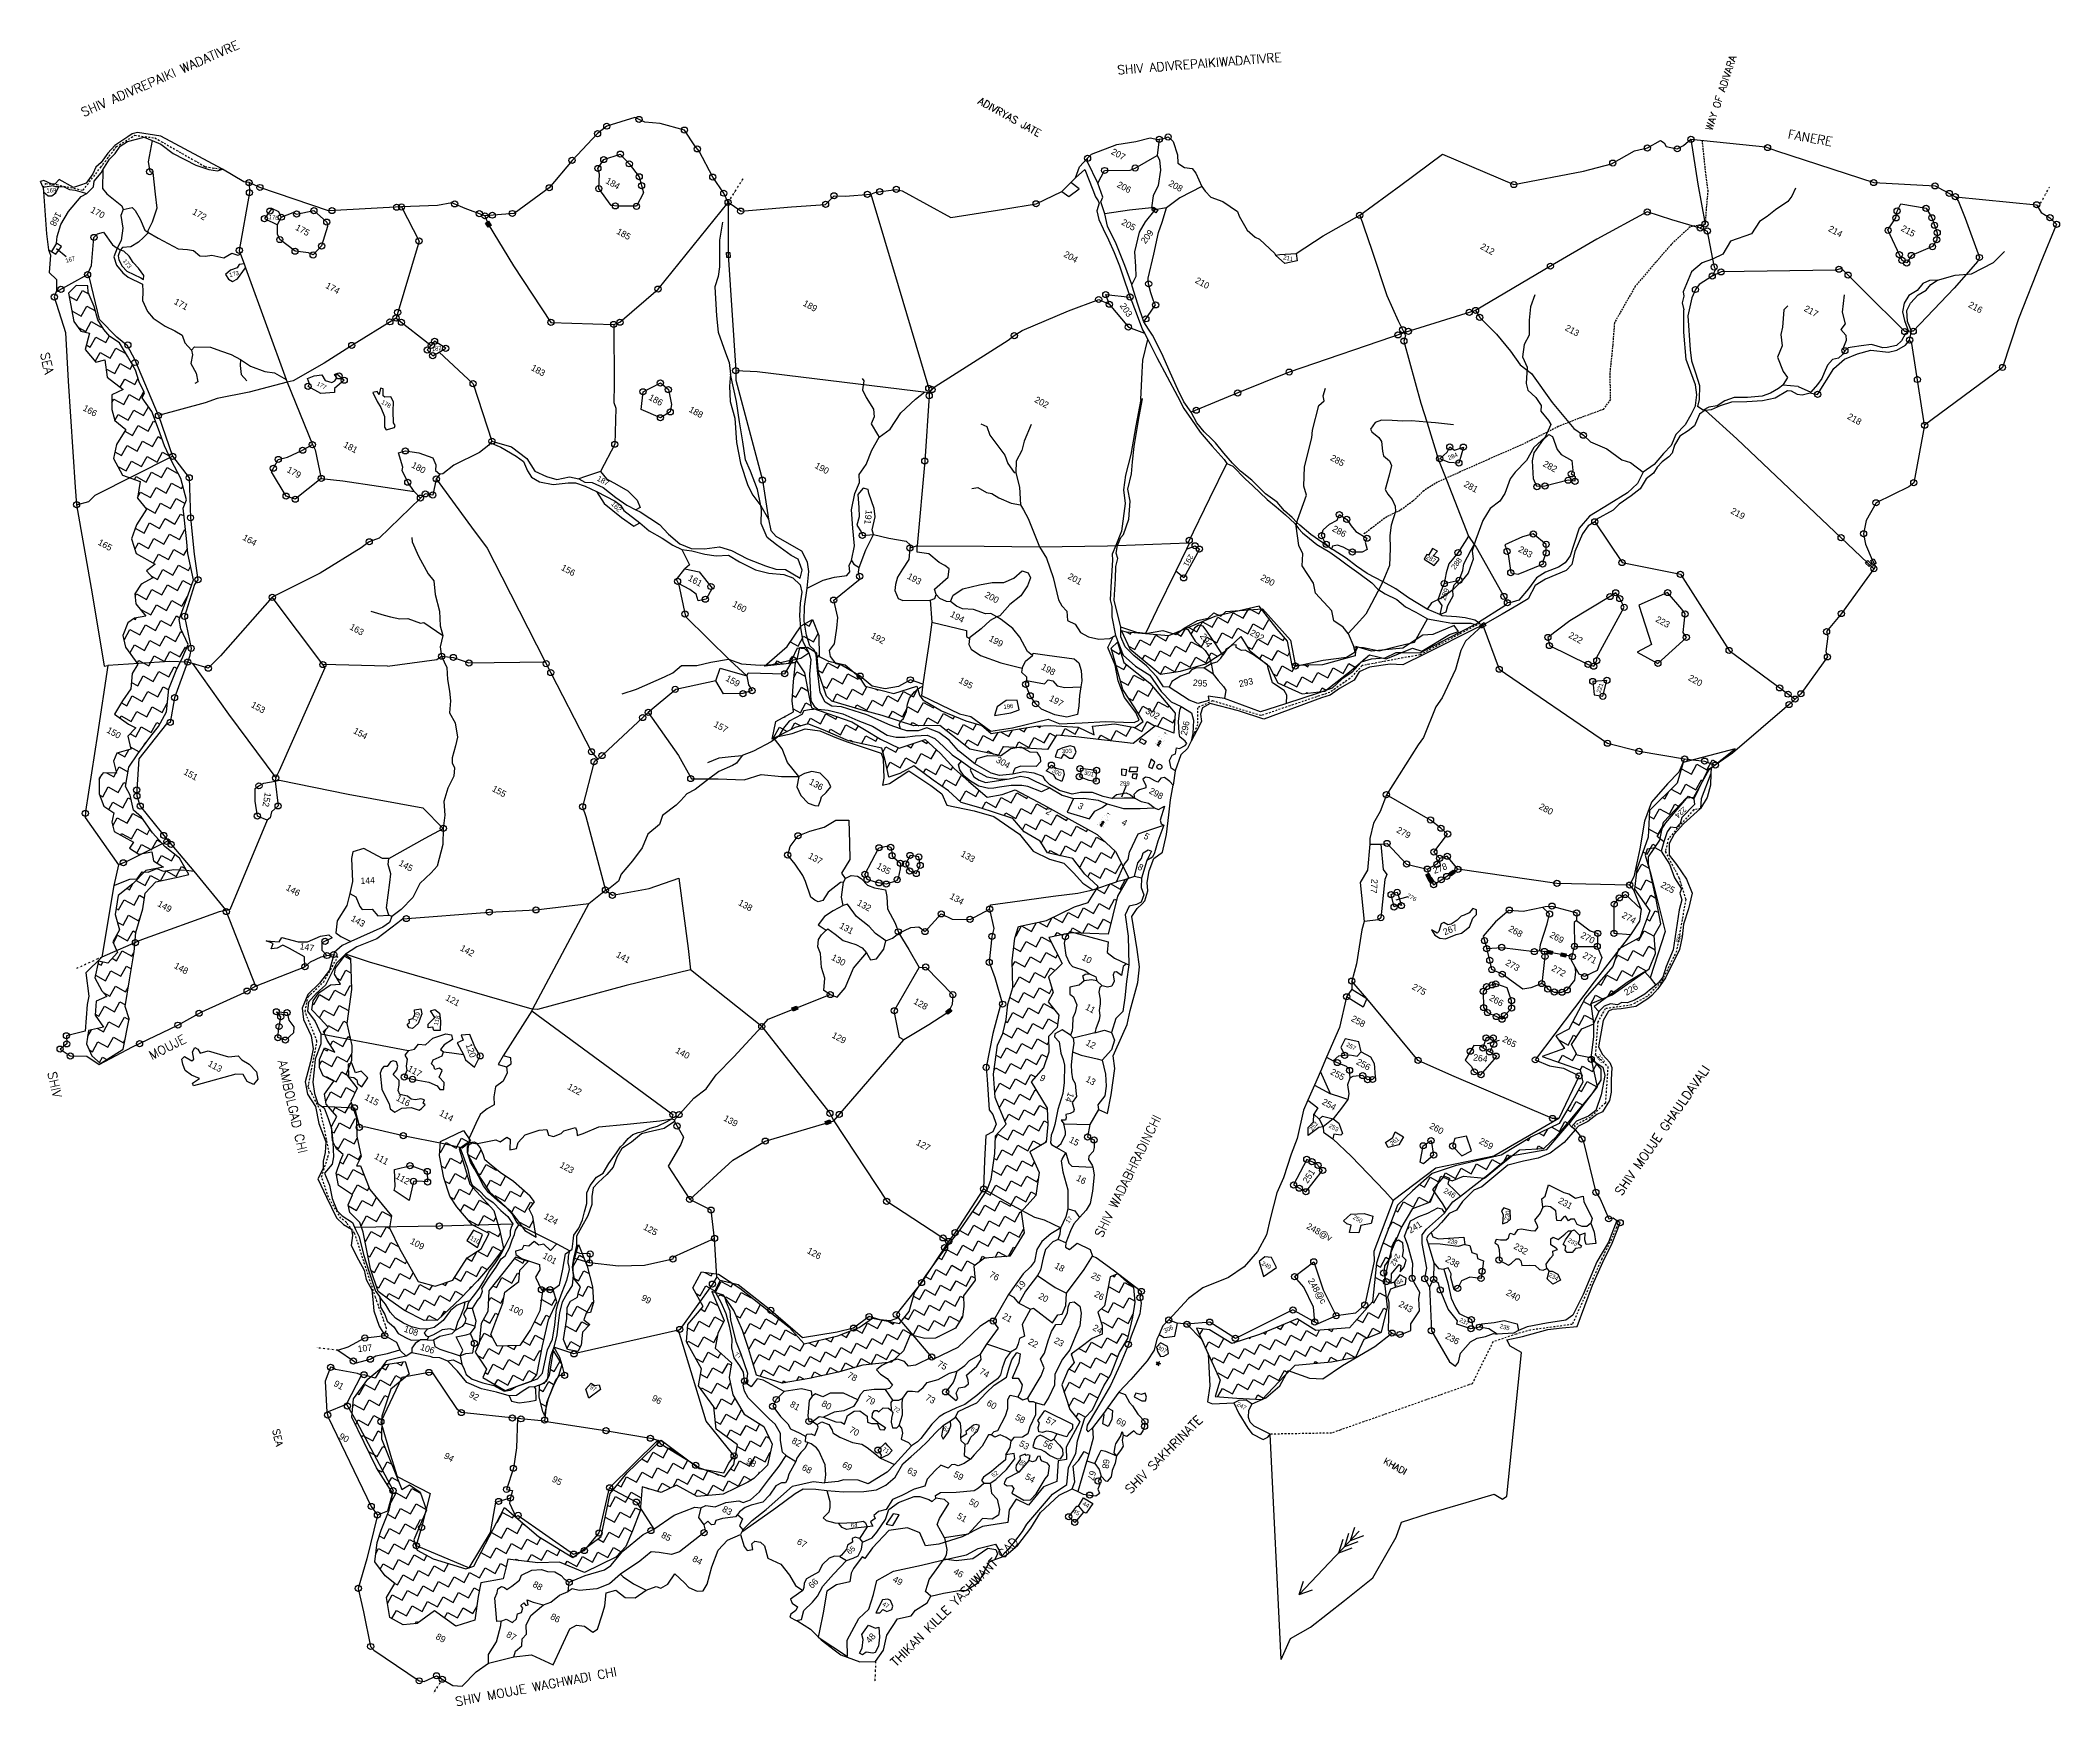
# Model space of a CAD drawing. Header units: metres. Extents: x 322054 to 327919, y 1839216 to 1844053.
import ezdxf

# ---------------------------------------------------------------- set-up
doc = ezdxf.new("R2010")
doc.units = ezdxf.units.M
doc.header["$MEASUREMENT"] = 0
for name, pattern in [('DASHDOT', [1, 0.5, -0.25, 0, -0.25]), ('DASHED', [0.75, 0.5, -0.25]), ('DIVIDE', [1.25, 0.5, -0.25, 0, -0.25, 0, -0.25])]:
    doc.linetypes.add(name, pattern=pattern)
for name, color, linetype in [('LINE_FOOTPATH', 1, 'DASHED'), ('LINE_WATER', 4, 'Continuous'), ('OFF', 1, 'Continuous'), ('OTHERS', 1, 'Continuous'), ('POLY_HATCH', 12, 'Continuous'), ('POLY_PARCEL', 6, 'Continuous'), ('POLY_ROAD', 30, 'Continuous'), ('POLY_WATER', 4, 'Continuous'), ('TEXT_MAPIN', 7, 'Continuous'), ('TEXT_MAPOUT', 7, 'Continuous'), ('TEXT_PARCEL', 7, 'Continuous'), ('V_BOUND_LINE', 7, 'Continuous'), ('V_BOUND_STREAM_LINE', 7, 'DASHDOT'), ('V_DIVIDE_LINE', 7, 'DIVIDE')]:
    doc.layers.add(name, color=color, linetype=linetype)
doc.styles.get("Standard").update_dxf_attribs({"font": 'simplex.shx'})
doc.styles.add('TEXT_MAP', font='', dxfattribs={"height": 2.5})
doc.styles.get('TEXT_MAP').set_extended_font_data('Kruti Dev 050')
doc.dimstyles.get("Standard").update_dxf_attribs({"dimtxt": 0.18, "dimasz": 0.18, "dimexe": 0.18, "dimexo": 0.0625, "dimgap": 0.09, "dimtad": 0, "dimtih": 1, "dimtoh": 1, "dimdec": 4, "dimzin": 0, "dimdsep": 46, "dimtxsty": 'Standard', "dimcen": 0.09, "dimadec": 0, "dimazin": 0, "dimtfac": 1, "dimtdec": 4, "dimtofl": 0, "dimtmove": 0, "dimatfit": 3, "dimfxl": 1, "dimtolj": 1, "dimtzin": 0, "dimarcsym": 0})

msp = doc.modelspace()

# ---------------------------------------------------------------- texts
at = {"layer": 'TEXT_MAPIN'}
msp.add_text('KHADI', height=18.78, rotation=331.11843, dxfattribs=at).set_placement((325953.1, 1839920.4))
at = {"layer": 'TEXT_MAPOUT'}
for s, height, rotation, p in [('SHIV ADIVREPAIKI WADATIVRE', 26.088, 23.66544, (322179.3, 1843830.3)), ('SHIV ADIVREPAIKIWADATIVRE', 26.088, 4.46646, (325183, 1843953.5)), ('WAY OF ADIVARA', 20.871, 71.66433, (326909.4, 1843788.8)), ('ADIVRYAS JATE', 20.871, 331.11843, (324775.4, 1843869.9)), ('FANERE', 26.09, 349.96939, (327128.1, 1843768)), ('SEA', 26.09, 282.62024, (322053.4, 1843143.3)), ('MOUJE', 26.09, 27.23465, (322377.6, 1841090.7)), ('AAMBOLGAD CHI', 26.088, 282.62024, (322743.6, 1841087.5)), ('SHIV', 26.09, 282.62024, (322074.4, 1841054)), ('SHIV MOUJE GHAULDAVALI', 26.088, 55.09712, (326646.7, 1840694.7)), ('SHIV WADABHRADINCHI', 26.088, 63.7664, (325138.3, 1840573.4)), ('SHIV SAKHRINATE', 26.088, 45.2805, (325220.3, 1839829.5)), ('SEA', 20.87, 282.62024, (322727.7, 1840017.1)), ('THIKAN KILLE YASHWANT GAD', 26.088, 45.2805, (324539.4, 1839327.5)), ('SHIV MOUJE WAGHWADI CHI', 26.088, 10.66696, (323261.9, 1839214.4))]:
    msp.add_text(s, height=height, rotation=rotation, dxfattribs=at).set_placement(p)
at = {"layer": 'TEXT_PARCEL', "style": 'TEXT_MAP'}
for s, height, rotation, p in [('207', 18.78, 331.11843, (325162.4, 1843723.6)), ('169', 12.52, 2.06581, (322071.5, 1843610.3)), ('184', 18.78, 331.11843, (323694.1, 1843638.9)), ('206', 18.78, 331.11843, (325179.1, 1843628.1)), ('208', 18.78, 331.11843, (325328.9, 1843631.8)), ('168', 18.78, 241.58828, (322100.2, 1843556.2)), ('170', 18.78, 331.11843, (322197.7, 1843554.5)), ('172', 18.78, 331.11843, (322493.5, 1843549)), ('176', 12.52, 352.90707, (322716.3, 1843533.6)), ('175', 18.78, 331.11843, (322792.8, 1843503.6)), ('185', 18.78, 331.11843, (323725.6, 1843492.1)), ('205', 18.78, 331.11843, (325192.1, 1843518.9)), ('209', 18.78, 53.41272, (325263.7, 1843460.1)), ('214', 18.78, 331.11843, (327245.2, 1843499.9)), ('215', 18.78, 331.11843, (327456.5, 1843501)), ('204', 18.78, 331.11843, (325024.3, 1843425.8)), ('211', 12.52, 349.99319, (325663.1, 1843416.4)), ('212', 18.78, 331.11843, (326234.4, 1843448.5)), ('167', 12.52, 15.82015, (322128.5, 1843406.3)), ('173', 12.52, 308.39262, (322292.5, 1843411.6)), ('173', 12.52, 13.68895, (322603.9, 1843364.9)), ('174', 18.78, 331.11843, (322880.4, 1843334.9)), ('210', 18.78, 331.11843, (325406.3, 1843349.8)), ('171', 18.78, 331.11843, (322440.1, 1843288.3)), ('189', 18.78, 331.11843, (324267, 1843283.4)), ('203', 18.78, 304.19903, (325188.5, 1843281.6)), ('217', 18.78, 331.11843, (327174.8, 1843268)), ('216', 18.78, 331.11843, (327652.1, 1843279.3)), ('213', 18.78, 331.11843, (326480.7, 1843211.9)), ('182', 12.52, 8.50593, (323191.6, 1843149.3)), ('183', 18.78, 331.11843, (323477.1, 1843096.1)), ('177', 12.52, 331.11843, (322855.4, 1843051.9)), ('186', 18.78, 331.11843, (323818.8, 1843010.1)), ('202', 18.78, 331.11843, (324939.6, 1843003.4)), ('166', 18.78, 331.11843, (322175.4, 1842979.1)), ('178', 12.52, 331.11843, (323042.8, 1842998.1)), ('188', 18.78, 331.11843, (323935.8, 1842975)), ('218', 18.78, 331.11843, (327300.5, 1842954.6)), ('181', 18.78, 331.11843, (322932.3, 1842872.8)), ('285', 18.78, 331.11843, (325798.8, 1842834.5)), ('284', 12.52, 22.89151, (326145.5, 1842833.5)), ('179', 18.78, 331.11843, (322767.9, 1842800)), ('180', 18.78, 331.11843, (323129.9, 1842813.5)), ('187', 15.65, 331.11843, (323668.7, 1842775.3)), ('190', 18.78, 331.11843, (324301.4, 1842812)), ('282', 18.78, 331.11843, (326416.5, 1842817.2)), ('281', 18.78, 331.11843, (326186.5, 1842758.3)), ('162', 14.61, 314.25727, (323710.3, 1842705.3)), ('191', 18.78, 263.37693, (324451.7, 1842689.7)), ('219', 18.78, 331.11843, (326961.9, 1842680.3)), ('164', 18.78, 331.11843, (322639.3, 1842603.3)), ('286', 18.78, 331.11843, (325804.3, 1842628.7)), ('165', 18.78, 331.11843, (322219.1, 1842589.1)), ('291', 15.65, 241.11843, (325390.7, 1842561.7)), ('287', 12.52, 331.11843, (326077.7, 1842548.2)), ('288', 15.65, 53.68018, (326162.9, 1842514.1)), ('283', 18.78, 331.11843, (326344.9, 1842568.9)), ('156', 18.78, 331.11843, (323564.4, 1842515.7)), ('161', 18.78, 331.11843, (323933.3, 1842485.3)), ('193', 18.78, 331.11843, (324569.9, 1842490.5)), ('201', 18.78, 331.11843, (325036.3, 1842490.3)), ('290', 18.78, 331.11843, (325596.1, 1842486.7)), ('200', 18.78, 331.11843, (324794.8, 1842436.9)), ('289', 15.65, 69.86866, (326134.6, 1842424.1)), ('160', 18.78, 331.11843, (324062.2, 1842410)), ('194', 18.78, 331.11843, (324694.6, 1842380.3)), ('223', 18.78, 331.11843, (326743.8, 1842365.5)), ('163', 18.78, 331.11843, (322950.4, 1842343.4)), ('192', 18.78, 331.11843, (324464.5, 1842318.4)), ('199', 18.78, 331.11843, (324807.1, 1842309.8)), ('294', 18.78, 302.95109, (325420.9, 1842322.6)), ('292', 18.78, 331.11843, (325565.5, 1842326.6)), ('222', 18.78, 331.11843, (326490.7, 1842319.4)), ('159', 18.78, 331.11843, (324042.5, 1842194)), ('195', 18.78, 331.11843, (324719.7, 1842188.1)), ('198', 18.78, 331.11843, (324959.1, 1842227.2)), ('295', 18.78, 356.54532, (325401.1, 1842177.9)), ('293', 18.78, 12.68415, (325537.5, 1842174.2)), ('220', 18.78, 331.11843, (326838.4, 1842195.5)), ('197', 18.78, 331.11843, (324982.1, 1842136.1)), ('221', 12.52, 71.53271, (326585.1, 1842156.1)), ('153', 18.78, 331.11843, (322663.9, 1842117.3)), ('196', 12.52, 6.16047, (324852, 1842110.5)), ('302', 18.78, 331.11843, (325261.9, 1842099.5)), ('150', 18.78, 331.11843, (322244.5, 1842043.6)), ('154', 18.78, 331.11843, (322960.9, 1842041.7)), ('157', 18.78, 331.11843, (324007.8, 1842060.8)), ('296', 18.78, 78.23053, (325383.8, 1842032.7)), ('304', 18.78, 331.11843, (324827.6, 1841957.1)), ('303', 12.52, 1.68146, (325021.3, 1841982)), ('151', 18.78, 331.11843, (322468, 1841922.4)), ('136', 18.78, 331.11843, (324284.8, 1841893.6)), ('300', 12.52, 331.11843, (324990.8, 1841928.5)), ('301', 12.52, 347.05405, (325084.4, 1841920.5)), ('299', 12.52, 357.66865, (325188.9, 1841888.9)), ('152', 18.78, 260.05138, (322706.1, 1841869.4)), ('155', 18.78, 331.11843, (323363.8, 1841873.5)), ('298', 18.78, 331.11843, (325272.3, 1841867.1)), ('280', 18.78, 331.11843, (326404.7, 1841822)), ('224', 15.65, 223.01544, (326826.7, 1841828.1)), ('279', 18.78, 331.11843, (325991.1, 1841753.6)), ('145', 18.78, 331.11843, (323093, 1841657.7)), ('137', 18.78, 331.11843, (324282.4, 1841678.4)), ('133', 18.78, 331.11843, (324725.4, 1841684.4)), ('144', 18.78, 3.61018, (322984.3, 1841601.8)), ('135', 18.78, 331.11843, (324480.8, 1841649)), ('277', 18.78, 265.92831, (325920.1, 1841617.7)), ('278', 18.78, 20.97901, (326103.3, 1841631.6)), ('225', 18.78, 331.11843, (326758.3, 1841594.5)), ('149', 18.78, 331.11843, (322392.4, 1841539.4)), ('146', 18.78, 331.11843, (322765.3, 1841586.1)), ('138', 18.78, 331.11843, (324079.1, 1841542.4)), ('132', 18.78, 331.11843, (324424.2, 1841542.1)), ('134', 18.78, 331.11843, (324693.2, 1841561.2)), ('276', 12.52, 331.11843, (326021.5, 1841565.1)), ('143', 18.78, 331.11843, (322953.8, 1841496.8)), ('274', 18.78, 331.11843, (326645.4, 1841506.3)), ('131', 18.78, 331.11843, (324372.9, 1841475.7)), ('267', 18.78, 21.7088, (326132.8, 1841453.2)), ('268', 18.78, 331.11843, (326316.2, 1841466.9)), ('269', 18.78, 331.11843, (326436, 1841449.2)), ('270', 18.78, 331.11843, (326525.7, 1841448.1)), ('228', 10.44, 251.29936, (326811.6, 1841457.9)), ('147', 18.78, 350.53267, (322806.1, 1841413.1)), ('142', 18.78, 331.11843, (323271.2, 1841410.7)), ('141', 18.78, 331.11843, (323724.2, 1841391.6)), ('130', 18.78, 331.11843, (324349.4, 1841383.6)), ('273', 18.78, 331.11843, (326307.6, 1841368.3)), ('271', 18.78, 331.11843, (326531.5, 1841389.9)), ('148', 18.78, 331.11843, (322440.3, 1841359.4)), ('272', 18.78, 331.11843, (326441.3, 1841352.1)), ('121', 18.78, 331.11843, (323229, 1841266.4)), ('128', 18.78, 331.11843, (324588.3, 1841256)), ('275', 18.78, 331.11843, (326036.1, 1841298.3)), ('266', 18.78, 331.11843, (326260.4, 1841266.1)), ('226', 18.78, 31.59175, (326661, 1841277.1)), ('119', 12.52, 62.28834, (323144.9, 1841201.2)), ('118', 12.52, 75.74833, (323207.9, 1841190.5)), ('258', 18.78, 331.11843, (325859.2, 1841205.7)), ('129', 18.78, 331.11843, (324351, 1841157.6)), ('257', 12.52, 331.11843, (325845.8, 1841132.1)), ('265', 18.78, 331.11843, (326298.4, 1841146.3)), ('113', 18.78, 331.11843, (322538.6, 1841075.1)), ('120', 18.78, 289.4455, (323288.7, 1841135.5)), ('140', 18.78, 331.11843, (323896.8, 1841113.4)), ('256', 18.78, 331.11843, (325874.2, 1841080.1)), ('264', 18.78, 352.11907, (326214.7, 1841090.1)), ('227', 12.52, 306.15486, (326572.5, 1841102)), ('117', 18.78, 331.11843, (323118.6, 1841060.8)), ('255', 18.78, 331.11843, (325799.2, 1841051.2)), ('115', 18.78, 331.11843, (322993.9, 1840977.5)), ('116', 18.78, 331.11843, (323085.3, 1840975.4)), ('122', 18.78, 331.11843, (323583, 1841008)), ('254', 18.78, 331.11843, (325774.4, 1840964)), ('114', 18.78, 331.11843, (323210.5, 1840931.6)), ('139', 18.78, 331.11843, (324036.5, 1840916.4)), ('252', 12.52, 52.23214, (325748.5, 1840883.7)), ('253', 12.52, 331.11843, (325795.1, 1840896.5)), ('260', 18.78, 331.11843, (326086.6, 1840894.5)), ('127', 18.78, 331.11843, (324595.7, 1840846)), ('261', 12.52, 37.47547, (325979.5, 1840841.9)), ('259', 18.78, 331.11843, (326230.9, 1840850.2)), ('111', 18.78, 331.11843, (323022.1, 1840805.8)), ('123', 18.78, 331.11843, (323560.6, 1840780.6)), ('112', 18.78, 331.11843, (323083.4, 1840748.3)), ('251', 18.78, 56.93082, (325734.7, 1840731.2)), ('246', 15.65, 331.11843, (326127.9, 1840706.6)), ('231', 18.78, 331.11843, (326460.8, 1840677.2)), ('124', 18.78, 331.11843, (323514.2, 1840631.6)), ('125', 18.78, 331.11843, (323803.4, 1840600.4)), ('248@v', 18.78, 331.11843, (325729.4, 1840602.7)), ('250', 12.52, 331.11843, (325864.8, 1840630.7)), ('241', 18.78, 32.35358, (326033.6, 1840586.7)), ('230', 12.52, 78.90847, (326317.9, 1840624)), ('109', 18.78, 331.11843, (323125.9, 1840559.2)), ('110', 12.52, 331.11843, (323301, 1840570.2)), ('239', 12.52, 348.46191, (326140.4, 1840560.6)), ('232', 18.78, 331.11843, (326331.4, 1840544.6)), ('233', 12.52, 331.11843, (326489.4, 1840564)), ('101', 18.78, 331.11843, (323511.1, 1840516.9)), ('126', 18.78, 331.11843, (324278.9, 1840531.6)), ('249', 12.52, 331.11843, (325599.5, 1840496.7)), ('242', 15.65, 241.11843, (325991.8, 1840530.5)), ('238', 18.78, 331.11843, (326132.9, 1840507.2)), ('76', 18.78, 331.11843, (324808.2, 1840462.3)), ('248@c', 18.78, 300.14716, (325734.6, 1840450.4)), ('244', 12.52, 27.2121, (325988.8, 1840433.4)), ('234', 12.52, 331.11843, (326433.6, 1840463.2)), ('100', 18.78, 331.11843, (323413.5, 1840366.8)), ('99', 18.78, 331.11843, (323797.2, 1840394.9)), ('243', 18.78, 331.11843, (325997.3, 1840376.6)), ('240', 18.78, 331.11843, (326309.4, 1840409.8)), ('108', 18.78, 340.7963, (323108.2, 1840302.9)), ('306', 12.52, 26.81429, (325320.2, 1840297.8)), ('237', 12.52, 331.11843, (326174.2, 1840332.6)), ('235', 12.52, 344.64586, (326292.1, 1840313.1)), ('107', 18.78, 5.67868, (322976.6, 1840242.8)), ('106', 18.78, 342.36069, (323155.6, 1840250)), ('307', 12.52, 331.11843, (325296.8, 1840252.5)), ('236', 18.78, 331.11843, (326132.6, 1840283.7)), ('77', 12.52, 331.11843, (324069.5, 1840232.5)), ('75', 18.78, 331.11843, (324657, 1840203.2)), ('91', 18.78, 331.11843, (322904.2, 1840145.8)), ('97', 12.52, 331.11843, (323648.2, 1840137.2)), ('78', 18.78, 331.11843, (324395.8, 1840170.2)), ('74', 18.78, 331.11843, (324779.5, 1840181.2)), ('92', 18.78, 331.11843, (323297, 1840114.2)), ('96', 18.78, 331.11843, (323828, 1840103.6)), ('81', 18.78, 331.11843, (324229.2, 1840085.5)), ('80', 18.78, 331.11843, (324320.8, 1840087.6)), ('79', 18.78, 331.11843, (324448.3, 1840101.3)), ('72', 12.52, 331.11843, (324529.8, 1840075.2)), ('73', 18.78, 331.11843, (324622.7, 1840105)), ('60', 18.78, 331.11843, (324800.6, 1840089.1)), ('247', 12.52, 331.11843, (325527.4, 1840087.8)), ('70', 18.78, 331.11843, (324401.4, 1840011.3)), ('62', 12.52, 331.11843, (324674.5, 1840017.9)), ('61', 12.52, 331.11843, (324755, 1840015.6)), ('58', 18.78, 331.11843, (324883.4, 1840048.1)), ('57', 18.78, 331.11843, (324972.5, 1840039.9)), ('69', 18.78, 331.11843, (325176.5, 1840037.3)), ('90', 18.78, 331.11843, (322919.4, 1839992.6)), ('82', 18.78, 331.11843, (324234, 1839979.8)), ('71', 12.52, 331.11843, (324498.1, 1839956.9)), ('53', 18.78, 331.11843, (324895, 1839971.5)), ('56', 18.78, 331.11843, (324964.3, 1839971.8)), ('94', 18.78, 331.11843, (323224.3, 1839936)), ('98', 18.78, 331.11843, (324102.3, 1839920.8)), ('68', 18.78, 331.11843, (324263.9, 1839902.2)), ('69', 18.78, 331.11843, (324380.8, 1839910.3)), ('63', 18.78, 331.11843, (324569.7, 1839893.4)), ('55', 12.52, 230.64625, (324907.8, 1839931.8)), ('68', 18.78, 263.13911, (325141.4, 1839933.1)), ('95', 18.78, 331.11843, (323538.2, 1839868.1)), ('59', 18.78, 331.11843, (324704.3, 1839882.3)), ('52', 12.52, 37.64588, (324822.4, 1839877.8)), ('54', 18.78, 331.11843, (324912.2, 1839875.4)), ('67', 18.78, 252.10414, (325103.4, 1839900.5)), ('83', 18.78, 331.11843, (324032.2, 1839781.4)), ('50', 18.78, 331.11843, (324749.1, 1839802.6)), ('44', 12.52, 331.11843, (325079.7, 1839799)), ('64', 12.52, 0.35147, (324407.9, 1839733.8)), ('51', 18.78, 331.11843, (324714.4, 1839760.9)), ('45', 12.52, 331.11843, (325051.4, 1839776.8)), ('85', 18.78, 331.11843, (323855.3, 1839705.8)), ('67', 18.78, 331.11843, (324249.3, 1839686.7)), ('65', 15.65, 41.33375, (324404.6, 1839654.1)), ('84', 18.78, 331.11843, (323945.7, 1839637)), ('88', 18.78, 331.11843, (323481.8, 1839562.7)), ('66', 18.78, 45.36019, (324295.7, 1839554.5)), ('49', 18.78, 331.11843, (324527.6, 1839577.4)), ('46', 18.78, 331.11843, (324704.1, 1839599.9)), ('47', 12.52, 331.11843, (324498.3, 1839507.3)), ('86', 18.78, 331.11843, (323533.3, 1839469.1)), ('89', 18.78, 331.11843, (323200.3, 1839410.9)), ('87', 18.78, 331.11843, (323405.4, 1839416.8)), ('48', 18.78, 47.4937, (324463, 1839395.5))]:
    msp.add_text(s, height=height, rotation=rotation, dxfattribs=at).set_placement(p)
at = {"layer": 'TEXT_PARCEL', "ltscale": 10, "style": 'TEXT_MAP'}
for s, height, rotation, p in [('2', 18.8, 331.11843, (324972.4, 1841807.7)), ('3', 18.8, 331.11843, (325065, 1841823.7)), ('4', 18.8, 331.11843, (325192.1, 1841775.9)), ('5', 18.8, 331.11843, (325256.5, 1841735.9)), ('8', 18.8, 331.11843, (325238.9, 1841646.4)), ('10', 18.78, 331.11843, (325077, 1841383.4)), ('11', 18.78, 331.11843, (325087.3, 1841239.3)), ('12', 18.78, 331.11843, (325088.4, 1841135.9)), ('9', 18.8, 331.11843, (324954.6, 1841033.8)), ('13', 18.78, 331.11843, (325088.2, 1841030.2)), ('14', 18.78, 248.62929, (325040.1, 1840998.9)), ('15', 18.78, 331.11843, (325040.2, 1840853.9)), ('16', 18.78, 331.11843, (325060.8, 1840742.7)), ('17', 12.52, 53.48153, (325040.7, 1840615.8)), ('18', 18.78, 331.11843, (324998, 1840488.3)), ('19', 18.78, 45.77825, (324898.6, 1840419.8)), ('25', 18.78, 331.11843, (325103.9, 1840459.9)), ('20', 18.78, 331.11843, (324951.1, 1840399.9)), ('26', 18.78, 331.11843, (325113, 1840405.7)), ('21', 18.78, 331.11843, (324845.9, 1840341.7)), ('24', 18.78, 331.11843, (325108.5, 1840308.1)), ('22', 18.78, 331.11843, (324921.2, 1840267.4)), ('23', 18.78, 331.11843, (324996.1, 1840270.8))]:
    msp.add_text(s, height=height, rotation=rotation, dxfattribs=at).set_placement(p)

# ---------------------------------------------------------------- hatches: boundary and pattern name
for points in [[(323354.3, 1843509.7), (323362.9, 1843514.9), (323355.4, 1843527.3), (323346.8, 1843522.1)], [(326084.9, 1841615.9), (326093.8, 1841620.5), (326087.1, 1841633.4), (326078.2, 1841628.7)], [(326092.7, 1841604), (326101.2, 1841609.4), (326093.4, 1841621.7), (326084.9, 1841616.3)], [(326163.5, 1841634.6), (326157.7, 1841642.8), (326145.8, 1841634.5), (326151.6, 1841626.2)], [(326443.9, 1841397.6), (326445.7, 1841407.4), (326431.4, 1841410.1), (326429.6, 1841400.2)], [(326484.3, 1841390.1), (326486.1, 1841400), (326471.9, 1841402.6), (326470, 1841392.7)], [(324254.2, 1841238.5), (324250.5, 1841247.8), (324237, 1841242.5), (324240.7, 1841233.1)], [(324683.5, 1841231.8), (324690, 1841224.1), (324701.1, 1841233.5), (324694.6, 1841241.2)], [(324350.1, 1840907.6), (324346.8, 1840917.1), (324333.1, 1840912.2), (324336.4, 1840902.8)]]:
    msp.add_hatch(color=256).paths.add_polyline_path(points)
at = {"linetype": 'Continuous'}
h = msp.add_hatch(dxfattribs=at)
h.set_pattern_fill('ANSI31', color=256, scale=26.297039, angle=-28.88157, style=0)
h.set_pattern_definition([(16.11843, (324339.2115, 1841694.2138), (-0.912585, 3.157912), [])])
h.paths.add_polyline_path([(325304.6, 1842020.8), (325296.4, 1842005.9), (325302.8, 1842002.4), (325311, 1842017.2)])
for points in [[(325321.5, 1842039.5), (325323.7, 1842038.8), (325325.9, 1842037.3), (325328.8, 1842035.9), (325323.4, 1842039.8), (325322.2, 1842041.8), (325320.1, 1842043.4), (325318.3, 1842040.1), (325318.7, 1842040)], [(325156.1, 1841805.8), (325158.3, 1841805), (325160.4, 1841803.5), (325163.3, 1841802.1), (325158, 1841806), (325156.7, 1841808), (325154.7, 1841809.6), (325152.8, 1841806.4), (325153.2, 1841806.2)]]:
    msp.add_hatch(color=256, dxfattribs=at).paths.add_polyline_path(points)
h = msp.add_hatch(dxfattribs=at)
h.set_pattern_fill('ANSI31', color=256, scale=26.297039, angle=-28.88157, style=0)
h.set_pattern_definition([(16.11843, (324173.7574, 1841460.4244), (-0.912585, 3.157912), [])])
h.paths.add_polyline_path([(325139.1, 1841787), (325130.9, 1841772.1), (325137.3, 1841768.6), (325145.5, 1841783.5)])

# ---------------------------------------------------------------- linework, layer by layer
for points in [[(325294, 1843552), (325282, 1843560), (325287.5, 1843568.4), (325299.6, 1843560.3)], [(323355.4, 1843527.3), (323362.9, 1843514.9), (323354.3, 1843509.7), (323346.8, 1843522.1)], [(324056.7, 1843436.9), (324057.6, 1843422.4), (324047.6, 1843421.7), (324046.7, 1843436.2)], [(327379.2, 1842546.9), (327385.9, 1842534), (327377, 1842529.4), (327370.3, 1842542.3)], [(327362.2, 1842541.6), (327372.6, 1842531.5), (327365.6, 1842524.3), (327355.2, 1842534.4)], [(326235, 1842354.5), (326247.3, 1842362.1), (326252.6, 1842353.5), (326240.2, 1842345.9)], [(326087.1, 1841633.4), (326093.8, 1841620.5), (326084.9, 1841615.9), (326078.2, 1841628.7)], [(326093.4, 1841621.7), (326101.2, 1841609.4), (326092.7, 1841604), (326084.9, 1841616.3)], [(326145.8, 1841634.5), (326157.7, 1841642.8), (326163.5, 1841634.6), (326151.6, 1841626.2)], [(326431.4, 1841410.1), (326445.7, 1841407.4), (326443.9, 1841397.6), (326429.6, 1841400.2)], [(326471.9, 1841402.6), (326486.1, 1841400), (326484.3, 1841390.1), (326470, 1841392.7)], [(324237, 1841242.5), (324250.5, 1841247.8), (324254.2, 1841238.5), (324240.7, 1841233.1)], [(324701.1, 1841233.5), (324690, 1841224.1), (324683.5, 1841231.8), (324694.6, 1841241.2)], [(324333.1, 1840912.2), (324346.8, 1840917.1), (324350.1, 1840907.6), (324336.4, 1840902.8)], [(325304.1, 1840215.7), (325294.9, 1840207), (325299.7, 1840207.6), (325301.7, 1840203.2)], [(325296.3, 1840214.7), (325307.4, 1840208.6), (325294.9, 1840207), (325298.4, 1840210.3)]]:
    msp.add_lwpolyline(points, close=True)
at = {"linetype": 'Continuous', "const_width": 0.131}
for points in [[(325292.2, 1842008.2), (325303.7, 1842029.2)], [(325296.4, 1842005.9), (325304.6, 1842020.8), (325311, 1842017.2), (325302.8, 1842002.4)], [(325299.8, 1842031.3), (325322.3, 1842018.9)], [(325303.7, 1842029.2), (325305.2, 1842031.8), (325308.3, 1842034.5), (325311.6, 1842035.5), (325314.2, 1842035.5), (325316.2, 1842036.6), (325316.9, 1842034.6), (325318.4, 1842031.3), (325319.4, 1842029.6), (325319.7, 1842027.2), (325319.4, 1842024.5), (325318, 1842021.3)], [(325306.4, 1842000.4), (325318, 1842021.3)], [(325316.2, 1842036.6), (325320.1, 1842043.4), (325322.2, 1842041.8), (325323.4, 1842039.8), (325328.8, 1842035.9), (325325.9, 1842037.3), (325323.7, 1842038.8), (325321.5, 1842039.5), (325318.7, 1842040), (325318.3, 1842040.1)], [(325288.2, 1842010.4), (325311, 1841997.8)], [(325126.7, 1841774.4), (325138.3, 1841795.4)], [(325130.9, 1841772.1), (325139.1, 1841787), (325145.5, 1841783.5), (325137.3, 1841768.6)], [(325134.3, 1841797.6), (325156.9, 1841785.1)], [(325138.3, 1841795.4), (325139.7, 1841798), (325142.8, 1841800.7), (325146.2, 1841801.7), (325148.7, 1841801.7), (325150.8, 1841802.8), (325151.4, 1841800.8), (325153, 1841797.5), (325153.9, 1841795.8), (325154.3, 1841793.4), (325154, 1841790.8), (325152.5, 1841787.5)], [(325140.9, 1841766.6), (325152.5, 1841787.5)], [(325150.8, 1841802.8), (325154.7, 1841809.6), (325156.7, 1841808), (325158, 1841806), (325163.3, 1841802.1), (325160.4, 1841803.5), (325158.3, 1841805), (325156.1, 1841805.8), (325153.2, 1841806.2), (325152.8, 1841806.4)], [(325122.8, 1841776.6), (325145.6, 1841764)]]:
    msp.add_lwpolyline(points, dxfattribs=at)
for points in [[(325298.4, 1840210.3), (325299.7, 1840207.6)], [(325859.5, 1839695.6), (325871.6, 1839734.8)], [(325710.7, 1839538.5), (325884.7, 1839722.4)], [(325825.8, 1839660.1), (325838, 1839699.3)], [(325825.8, 1839660.1), (325864.2, 1839674.4)], [(325842.9, 1839678.2), (325855, 1839717.3)], [(325842.9, 1839678.2), (325881.3, 1839692.4)], [(325859.5, 1839695.6), (325897.9, 1839709.9)], [(325710.7, 1839538.5), (325722.9, 1839577.6)], [(325710.7, 1839538.5), (325749.2, 1839552.8)]]:
    msp.add_lwpolyline(points)
for centre, radius in [((323672.3, 1843781.8), 8.88), ((323699, 1843803.4), 8.88), ((323792.8, 1843823), 8.88), ((323924.8, 1843792.1), 8.88), ((325329.8, 1843772.1), 8.88), ((323738.4, 1843722.4), 8.88), ((323962.1, 1843737.4), 8.88), ((325303.7, 1843765.5), 8.88), ((326721.9, 1843740.1), 8.88), ((326808.3, 1843737.6), 8.88), ((326848.4, 1843765.5), 8.88), ((327070.9, 1843741.3), 8.88), ((322371.5, 1843671.4), 8.88), ((323598.1, 1843704.1), 8.88), ((323673.4, 1843680.7), 8.88), ((323690.3, 1843706.3), 8.88), ((323764.6, 1843694), 8.88), ((323793.5, 1843656.4), 8.88), ((324007, 1843655.4), 8.88), ((325095.7, 1843710.1), 8.88), ((325145, 1843674.7), 8.88), ((325233.9, 1843681.8), 8.88), ((326621.3, 1843696.1), 8.88), ((322660.1, 1843639.6), 8.88), ((322661.2, 1843610.6), 8.88), ((322691.6, 1843625.3), 8.88), ((323532, 1843624.4), 8.88), ((323676, 1843622), 8.88), ((323800.2, 1843630.6), 8.88), ((324039, 1843608.8), 8.88), ((324359.2, 1843601.3), 8.88), ((324456.3, 1843605.4), 8.88), ((324492, 1843613.1), 8.88), ((324539.9, 1843619.8), 8.88), ((326333.8, 1843633.9), 8.88), ((327379, 1843639.7), 8.88), ((327557.4, 1843630), 8.88), ((327598.6, 1843608.1), 8.88), ((327616.3, 1843598.6), 8.88), ((322704.7, 1843534.8), 8.88), ((322720.8, 1843556.7), 8.88), ((322753.8, 1843539.1), 8.88), ((322798, 1843548.2), 8.88), ((322848.5, 1843558.1), 8.88), ((322900.8, 1843558.2), 8.88), ((323088.7, 1843568.1), 8.88), ((323102.8, 1843568.8), 8.88), ((323257.3, 1843577.7), 8.88), ((323328.9, 1843549.2), 8.88), ((323345.1, 1843543), 8.88), ((323367.1, 1843544.9), 8.88), ((323424.9, 1843549.8), 8.88), ((323724.3, 1843571.8), 8.88), ((323785.4, 1843570.7), 8.88), ((324051.5, 1843582), 8.88), ((324088.1, 1843556.6), 8.88), ((324334.6, 1843576.3), 8.88), ((324946.2, 1843577.9), 8.88), ((325886, 1843544.8), 8.88), ((326721.3, 1843554.2), 8.88), ((327443.7, 1843537), 8.88), ((327447, 1843557), 8.88), ((327531.4, 1843564.8), 8.88), ((327547.9, 1843537.4), 8.88), ((327852.3, 1843575.1), 8.88), ((327891.1, 1843537.6), 8.88), ((322209.5, 1843480.3), 8.88), ((322885.8, 1843524.8), 8.88), ((326875.5, 1843507.3), 8.88), ((326889.4, 1843519.1), 8.88), ((326895.8, 1843498.8), 8.88), ((327421.1, 1843500.8), 8.88), ((327555.7, 1843515.8), 8.88), ((327563.6, 1843494.1), 8.88), ((327910.2, 1843518.4), 8.88), ((322631.7, 1843442.6), 8.88), ((322749.4, 1843474), 8.88), ((322793.7, 1843440.1), 8.88), ((322846.2, 1843429.3), 8.88), ((322870.8, 1843455.4), 8.88), ((323153.7, 1843469.8), 8.88), ((327453.6, 1843430.2), 8.88), ((327488.4, 1843427.9), 8.88), ((327549.9, 1843453.6), 8.88), ((327562.1, 1843473.7), 8.88), ((327686.2, 1843422), 8.88), ((322191, 1843372.2), 8.88), ((326440, 1843396.8), 8.88), ((326910.1, 1843368.1), 8.88), ((326915.7, 1843394.5), 8.88), ((326935.9, 1843380.1), 8.88), ((327277.9, 1843387.8), 8.88), ((327304.8, 1843370.8), 8.88), ((327461.3, 1843413.6), 8.88), ((327474.9, 1843406.1), 8.88), ((322094.3, 1843307.4), 8.88), ((322113.5, 1843329.6), 8.88), ((323847.9, 1843330.3), 8.88), ((325148.6, 1843314.3), 8.88), ((325219, 1843307.1), 8.88), ((325273.1, 1843345.5), 8.88), ((326861.4, 1843329), 8.88), ((323086.9, 1843246.1), 8.88), ((323091.7, 1843262.3), 8.88), ((325127.9, 1843300), 8.88), ((325158.7, 1843286.2), 8.88), ((325265.1, 1843243.8), 8.88), ((325293.4, 1843284.2), 8.88), ((326204.6, 1843262.6), 8.88), ((326222.7, 1843268.2), 8.88), ((326234.7, 1843248.1), 8.88), ((323069.1, 1843235.1), 8.88), ((323102.7, 1843233.9), 8.88), ((323536.7, 1843233.6), 8.88), ((323719.3, 1843227.7), 8.88), ((323737.4, 1843234), 8.88), ((324882.8, 1843195), 8.88), ((325214.1, 1843219.7), 8.88), ((325997.2, 1843197.2), 8.88), ((326010.7, 1843212), 8.88), ((326027.7, 1843207.4), 8.88), ((327469.3, 1843207), 8.88), ((327494, 1843207.8), 8.88), ((322308, 1843167.9), 8.88), ((322958.4, 1843166.5), 8.88), ((323177.6, 1843153.4), 8.88), ((323189.5, 1843166.6), 8.88), ((323193.5, 1843136.7), 8.88), ((323198.8, 1843178.7), 8.88), ((323231.3, 1843158.2), 8.88), ((326014.4, 1843179.2), 8.88), ((327295.3, 1843151.2), 8.88), ((327483.5, 1843182.2), 8.88), ((322328.6, 1843117), 8.88), ((322921.7, 1843078.2), 8.88), ((322936.6, 1843065.6), 8.88), ((324073.6, 1843093.6), 8.88), ((325681.2, 1843089.1), 8.88), ((327506.2, 1843067.6), 8.88), ((327753.2, 1843102.6), 8.88), ((322831.5, 1843047.7), 8.88), ((323310.8, 1843055.4), 8.88), ((323804.4, 1843031.9), 8.88), ((323854.8, 1843057.6), 8.88), ((323878, 1843038.4), 8.88), ((324634.5, 1843041.8), 8.88), ((324635.6, 1843020.5), 8.88), ((324643.8, 1843038.4), 8.88), ((325531.7, 1843028.6), 8.88), ((327216.2, 1843024.5), 8.88), ((322396.8, 1842963), 8.88), ((323854.9, 1842956.6), 8.88), ((323883.3, 1842973.5), 8.88), ((325411.3, 1842978.4), 8.88), ((326535.7, 1842905.8), 8.88), ((327527.1, 1842934.7), 8.88), ((322438, 1842844.5), 8.88), ((322744.7, 1842835.5), 8.88), ((322815.7, 1842862.2), 8.88), ((322843.9, 1842878.5), 8.88), ((323114, 1842860.2), 8.88), ((323365.5, 1842888.5), 8.88), ((323722.3, 1842879.6), 8.88), ((326118.3, 1842837.5), 8.88), ((326147.6, 1842871.8), 8.88), ((326187.2, 1842871.4), 8.88), ((322486.4, 1842782.1), 8.88), ((322730.6, 1842809.9), 8.88), ((322869.6, 1842780.3), 8.88), ((323204, 1842778.9), 8.88), ((324151, 1842775.5), 8.88), ((324622.7, 1842830.6), 8.88), ((326174.3, 1842825), 8.88), ((326491.6, 1842775.2), 8.88), ((326500.5, 1842793.6), 8.88), ((322767.6, 1842728.9), 8.88), ((322794.2, 1842719.9), 8.88), ((323121, 1842769.2), 8.88), ((323157.8, 1842723.3), 8.88), ((323171.8, 1842735.3), 8.88), ((323193.8, 1842732.1), 8.88), ((326400.8, 1842756.5), 8.88), ((326424.3, 1842758.2), 8.88), ((326511.3, 1842771.9), 8.88), ((327495.5, 1842767.9), 8.88), ((322158.9, 1842703.9), 8.88), ((322490, 1842665.9), 8.88), ((325827, 1842675.1), 8.88), ((325848.5, 1842661.5), 8.88), ((327385.9, 1842709.5), 8.88), ((323009, 1842596.4), 8.88), ((324441.5, 1842614.7), 8.88), ((325391, 1842600.6), 8.88), ((325775.3, 1842614.2), 8.88), ((325907.2, 1842606.6), 8.88), ((326390.4, 1842619), 8.88), ((326568.9, 1842654.4), 8.88), ((327284.4, 1842608.2), 8.88), ((327349.6, 1842619.7), 8.88), ((324579.6, 1842577.9), 8.88), ((325408.1, 1842584.6), 8.88), ((325420.6, 1842575), 8.88), ((325788.9, 1842589), 8.88), ((325864.8, 1842566.6), 8.88), ((326171.7, 1842564.9), 8.88), ((326314.3, 1842568.7), 8.88), ((326427.7, 1842588.8), 8.88), ((326427.9, 1842563.9), 8.88), ((322511.6, 1842486.1), 8.88), ((323904.7, 1842481.6), 8.88), ((324433.6, 1842496.1), 8.88), ((325374.8, 1842491.3), 8.88), ((326175, 1842484.7), 8.88), ((326324.8, 1842506.5), 8.88), ((326417.5, 1842531.6), 8.88), ((326648, 1842535.9), 8.88), ((326817.5, 1842501.8), 8.88), ((327379.5, 1842518.2), 8.88), ((322727.6, 1842435), 8.88), ((323985.4, 1842429.5), 8.88), ((324001.8, 1842466.4), 8.88), ((324358.2, 1842426.9), 8.88), ((326131.5, 1842475), 8.88), ((326304.8, 1842437.5), 8.88), ((326613.2, 1842437.1), 8.88), ((326630, 1842448.3), 8.88), ((326641.6, 1842431.3), 8.88), ((326780.6, 1842448.7), 8.88), ((322472.6, 1842379.7), 8.88), ((323926.2, 1842386.6), 8.88), ((326315.1, 1842419.2), 8.88), ((326654.3, 1842406), 8.88), ((326831.2, 1842386.7), 8.88), ((327285.2, 1842387.9), 8.88), ((326432.7, 1842318.4), 8.88), ((326834.9, 1842318.4), 8.88), ((327242.2, 1842335.3), 8.88), ((322481.6, 1842246.9), 8.88), ((322491.9, 1842286.8), 8.88), ((323219.2, 1842263.9), 8.88), ((323253.6, 1842260.5), 8.88), ((324240.7, 1842253.4), 8.88), ((326437.1, 1842294.9), 8.88), ((326574.6, 1842251.1), 8.88), ((326959, 1842280.7), 8.88), ((327244.6, 1842261.9), 8.88), ((322541.7, 1842229.1), 8.88), ((322874.7, 1842239.8), 8.88), ((323298.6, 1842244.3), 8.88), ((323523.1, 1842242.3), 8.88), ((323536.3, 1842216.6), 8.88), ((324216, 1842213.1), 8.88), ((324435.1, 1842206.2), 8.88), ((324581, 1842195.4), 8.88), ((325699.5, 1842235.5), 8.88), ((326291.4, 1842226.1), 8.88), ((326549.5, 1842240.3), 8.88), ((326563, 1842190.7), 8.88), ((326566.1, 1842234.8), 8.88), ((326604, 1842193.8), 8.88), ((326752.2, 1842243), 8.88), ((322443.8, 1842143.4), 8.88), ((323897.8, 1842167.7), 8.88), ((324094.4, 1842155.2), 8.88), ((324121.2, 1842164), 8.88), ((324915.5, 1842182.3), 8.88), ((324929.2, 1842149), 8.88), ((326592.3, 1842147.6), 8.88), ((327105.8, 1842172), 8.88), ((327130.5, 1842153.7), 8.88), ((327150.6, 1842139.4), 8.88), ((327167.5, 1842155), 8.88), ((322431.2, 1842071.6), 8.88), ((323803.5, 1842085.9), 8.88), ((323819.5, 1842100.9), 8.88), ((324944.9, 1842125.7), 8.88), ((327133.4, 1842123.5), 8.88), ((326605.8, 1842011.1), 8.88), ((323654.7, 1841986.5), 8.88), ((323662.3, 1841957.8), 8.88), ((323685.1, 1841975.3), 8.88), ((326697.5, 1841987.7), 8.88), ((326830, 1841965.5), 8.88), ((326888, 1841959.2), 8.88), ((322737.4, 1841910.6), 8.88), ((323943, 1841908.7), 8.88), ((324990.7, 1841947.7), 8.88), ((325071.5, 1841914.2), 8.88), ((325073.8, 1841937.7), 8.88), ((325120.9, 1841901.1), 8.88), ((325121.8, 1841932.5), 8.88), ((325304.3, 1841942.8), 7.28), ((326919, 1841947.8), 8.88), ((322333.6, 1841875.8), 8.88), ((322334.3, 1841858.3), 8.88), ((322688.8, 1841887.5), 8.88), ((325963.6, 1841861.7), 8.88), ((322184.6, 1841807.4), 8.88), ((322343.9, 1841828.7), 8.88), ((322684.2, 1841799.7), 8.88), ((322744.5, 1841829.2), 8.88), ((323628.8, 1841826.8), 8.88), ((326091.8, 1841788.1), 8.88), ((322412.2, 1841743.4), 8.88), ((322421.3, 1841725.8), 8.88), ((322433.6, 1841717.4), 8.88), ((323224.3, 1841763.9), 8.88), ((324254.7, 1841742.5), 8.88), ((325965.6, 1841720.1), 8.88), ((326121.9, 1841764.4), 8.88), ((326141.5, 1841747.5), 8.88), ((322294.9, 1841664), 8.88), ((324224.6, 1841686.3), 8.88), ((324489.8, 1841707.6), 8.88), ((324523.8, 1841709.1), 8.88), ((324528, 1841684.3), 8.88), ((324552, 1841662.8), 8.88), ((324567.2, 1841660.4), 8.88), ((324580, 1841685.4), 8.88), ((324605.5, 1841681.1), 8.88), ((326022.1, 1841660.4), 8.88), ((326101.6, 1841695.3), 8.88), ((326110.5, 1841659.9), 8.88), ((326118.4, 1841676.9), 8.88), ((326140.6, 1841683), 8.88), ((324448.8, 1841630.4), 8.88), ((324455.2, 1841615.5), 8.88), ((324489.5, 1841605.6), 8.88), ((324511.1, 1841602.2), 8.88), ((324542.6, 1841615.1), 8.88), ((324578.8, 1841640.2), 8.88), ((324597.9, 1841632.7), 8.88), ((324609.5, 1841656.3), 8.88), ((326082.9, 1841645.7), 8.88), ((326100.6, 1841600.3), 8.88), ((326122.9, 1841614.5), 8.88), ((326139.1, 1841624.3), 8.88), ((326171.3, 1841645), 8.88), ((326458.8, 1841604.2), 8.88), ((326670.2, 1841599.3), 8.88), ((323695.2, 1841584.8), 8.88), ((323715.5, 1841569.6), 8.88), ((325977.3, 1841571.8), 8.88), ((325994.9, 1841578.3), 8.88), ((326625.4, 1841543.8), 8.88), ((326640.1, 1841562.1), 8.88), ((326658, 1841571.6), 8.88), ((322594, 1841522.3), 8.88), ((323117, 1841502.1), 8.88), ((323357.8, 1841520.6), 8.88), ((323493.3, 1841527.1), 8.88), ((324670.6, 1841515.6), 8.88), ((324754.3, 1841499.7), 8.88), ((324811.2, 1841529.6), 8.88), ((325947.5, 1841504.5), 8.88), ((325986, 1841535.6), 8.88), ((326007.2, 1841539.7), 8.88), ((326320.4, 1841526.6), 8.88), ((326437.6, 1841515.4), 8.88), ((326444.6, 1841538.3), 8.88), ((326516.4, 1841518.2), 8.88), ((322330, 1841432.1), 8.88), ((322880.7, 1841436), 8.88), ((324545.7, 1841463.5), 8.88), ((324623.5, 1841464.3), 8.88), ((324817.8, 1841450.2), 8.88), ((325031.4, 1841449), 8.88), ((326248.6, 1841438.2), 8.88), ((326577.7, 1841458.7), 8.88), ((326624.8, 1841458.8), 8.88), ((322886.4, 1841394.7), 8.88), ((322906.1, 1841397.6), 8.88), ((324810, 1841374.9), 8.88), ((326255, 1841414.7), 8.88), ((326263.8, 1841381.1), 8.88), ((326298.7, 1841418.3), 8.88), ((326393.4, 1841406.2), 8.88), ((326422.4, 1841406.6), 8.88), ((326424.2, 1841391.8), 8.88), ((326503.6, 1841391.6), 8.88), ((326510, 1841421), 8.88), ((326576.1, 1841421.1), 8.88), ((322822.4, 1841362.2), 8.88), ((324625.6, 1841361.3), 8.88), ((325863.1, 1841320.3), 8.88), ((326269.9, 1841354), 8.88), ((326270.9, 1841309.3), 8.88), ((326281.3, 1841312.4), 8.88), ((326300, 1841340.5), 8.88), ((326414.9, 1841313.3), 8.88), ((326539.3, 1841333.5), 8.88), ((322654.3, 1841291.2), 8.88), ((322674.4, 1841302.6), 8.88), ((324348.1, 1841281.2), 8.88), ((324704.3, 1841280.9), 8.88), ((324848.9, 1841253.4), 8.88), ((325848.2, 1841274.9), 8.88), ((326245.1, 1841290.5), 8.88), ((326254.7, 1841304.5), 8.88), ((326327.3, 1841263.4), 8.88), ((326432.5, 1841297.2), 8.88), ((326451.2, 1841288.7), 8.88), ((326473.3, 1841288.1), 8.88), ((326488.9, 1841294.9), 8.88), ((322453.4, 1841192.4), 8.88), ((322515, 1841227), 8.88), ((322739.6, 1841231.3), 8.88), ((322752.2, 1841216.6), 8.88), ((322770.4, 1841229), 8.88), ((324534.2, 1841234.2), 8.88), ((326245.8, 1841243.6), 8.88), ((326257.3, 1841229), 8.88), ((326283.1, 1841217.4), 8.88), ((326299.7, 1841209.7), 8.88), ((326306.5, 1841219.9), 8.88), ((326327.2, 1841241.9), 8.88), ((322129.6, 1841161.6), 8.88), ((322130.5, 1841138.1), 8.88), ((322342.1, 1841138.8), 8.88), ((322743.8, 1841156.1), 8.88), ((322747.3, 1841188.5), 8.88), ((322765.7, 1841149), 8.88), ((324149.4, 1841188.5), 8.88), ((326253.2, 1841155.2), 8.88), ((326273.9, 1841155.6), 8.88), ((326275.1, 1841137), 8.88), ((322111.1, 1841122.9), 8.88), ((322140.9, 1841102.9), 8.88), ((323331.3, 1841103), 8.88), ((325821.1, 1841083.7), 8.88), ((325842.5, 1841104.8), 8.88), ((326055.8, 1841090.2), 8.88), ((326207.3, 1841116.7), 8.88), ((326244.1, 1841126.1), 8.88), ((326263.7, 1841114.8), 8.88), ((326282.2, 1841102.5), 8.88), ((326396.2, 1841091.7), 8.88), ((326558.5, 1841092.9), 8.88), ((323110.9, 1841041.8), 8.88), ((323134.8, 1841035.4), 8.88), ((324801.1, 1841069.8), 8.88), ((325856.7, 1841061), 8.88), ((325894.9, 1841046), 8.88), ((325909.2, 1841034), 8.88), ((325923.4, 1841034.6), 8.88), ((326218.9, 1841056.8), 8.88), ((326238.8, 1841048.6), 8.88), ((326523.3, 1841045.1), 8.88), ((322966.1, 1840952.5), 8.88), ((322980.4, 1840895.8), 8.88), ((323891.2, 1840932.5), 8.88), ((323903.2, 1840899.6), 8.88), ((323909.3, 1840932.7), 8.88), ((324347.1, 1840936.4), 8.88), ((324374.3, 1840933.1), 8.88), ((326446.1, 1840921.4), 8.88), ((323108, 1840871.6), 8.88), ((324159.4, 1840855.7), 8.88), ((325095.6, 1840867.5), 8.88), ((325114.5, 1840859.1), 8.88), ((326070.5, 1840842.1), 8.88), ((326093.3, 1840857.3), 8.88), ((326155.9, 1840841.3), 8.88), ((326531.5, 1840861.6), 8.88), ((323127.5, 1840784.4), 8.88), ((325732.3, 1840802.6), 8.88), ((325747.4, 1840795.9), 8.88), ((325765.2, 1840785.1), 8.88), ((326100.9, 1840815.1), 8.88), ((323137.7, 1840738.8), 8.88), ((323177.6, 1840767.6), 8.88), ((323178.6, 1840736.9), 8.88), ((325693.9, 1840728.2), 8.88), ((325778.5, 1840770.5), 8.88), ((323939.9, 1840686.1), 8.88), ((324512.2, 1840680.8), 8.88), ((324793.8, 1840716.8), 8.88), ((325710.9, 1840718.8), 8.88), ((325729.8, 1840708.4), 8.88), ((326572.2, 1840706.8), 8.88), ((323213.1, 1840609.2), 8.88), ((324002.2, 1840655.3), 8.88), ((326609.3, 1840629.9), 8.88), ((326642.8, 1840618.5), 8.88), ((324012.3, 1840573), 8.88), ((324676.1, 1840574.5), 8.88), ((324680.2, 1840546.2), 8.88), ((324692.1, 1840564.2), 8.88), ((324710.9, 1840589.8), 8.88), ((323648.9, 1840501.8), 8.88), ((323650.9, 1840528), 8.88), ((323891.1, 1840513.2), 8.88), ((325752.8, 1840505.3), 8.88), ((326290.8, 1840510.3), 8.88), ((324006.1, 1840440.4), 8.88), ((324613.4, 1840444.7), 8.88), ((325697, 1840462), 8.88), ((325955.8, 1840472.7), 8.88), ((325963.3, 1840447.7), 8.88), ((326038.5, 1840456.9), 8.88), ((326075.2, 1840456.2), 8.88), ((326100.9, 1840454.3), 8.88), ((326170.8, 1840428.1), 8.88), ((326238.5, 1840456.6), 8.88), ((326241.5, 1840477.8), 8.88), ((323509.3, 1840424), 8.88), ((323534.3, 1840424.1), 8.88), ((325247.7, 1840401.3), 8.88), ((325252, 1840419), 8.88), ((325900.8, 1840379.7), 8.88), ((326119.9, 1840423.6), 8.88), ((324175.6, 1840364.1), 8.88), ((324415.9, 1840312.4), 8.88), ((324461.2, 1840346.1), 8.88), ((324540.1, 1840352), 8.88), ((324821.5, 1840332.9), 8.88), ((325331.4, 1840336.2), 8.88), ((325384.4, 1840323.7), 8.88), ((325450.6, 1840330), 8.88), ((325692.2, 1840365.2), 8.88), ((325755.7, 1840330.2), 8.88), ((325817.7, 1840348.4), 8.88), ((326209.3, 1840310.6), 8.88), ((326210.7, 1840337.2), 8.88), ((326233.8, 1840315.3), 8.88), ((322996.3, 1840283.8), 8.88), ((323054.3, 1840290.9), 8.88), ((323314.6, 1840268.3), 8.88), ((323911, 1840308.7), 8.88), ((325214.2, 1840265.1), 8.88), ((325524.9, 1840282.8), 8.88), ((325979.8, 1840298.1), 8.88), ((326003, 1840294), 8.88), ((326094.2, 1840304.9), 8.88), ((322897, 1840198.6), 8.88), ((322963, 1840217), 8.88), ((323012.2, 1840222), 8.88), ((323603.8, 1840237.7), 8.88), ((324643.1, 1840228.6), 8.88), ((322994, 1840177), 8.88), ((323182.5, 1840183.7), 8.88), ((323576.6, 1840175.2), 8.88), ((324099.5, 1840159), 8.88), ((322945.7, 1840086.1), 8.88), ((324181.1, 1840085.5), 8.88), ((324191.2, 1840105.2), 8.88), ((324683.6, 1840127.2), 8.88), ((322888.3, 1840060.1), 8.88), ((323042.9, 1840040.6), 8.88), ((323276.3, 1840067.3), 8.88), ((323424.9, 1840051.6), 8.88), ((323449.9, 1840049), 8.88), ((323518.3, 1840045.3), 8.88), ((324286.3, 1840041.3), 8.88), ((325261.2, 1840027.2), 8.88), ((325262.1, 1840041.3), 8.88), ((323697.2, 1840014.8), 8.88), ((323825.9, 1839992.7), 8.88), ((323854.6, 1839977.2), 8.88), ((324486.7, 1839958.3), 8.88), ((323428, 1839905.5), 8.88), ((323957.4, 1839914.3), 8.88), ((324068.9, 1839941.3), 8.88), ((323078.3, 1839840.7), 8.88), ((323407.9, 1839843.8), 8.88), ((323707.3, 1839848.7), 8.88), ((325126.2, 1839868.6), 8.88), ((323015, 1839794.7), 8.88), ((323384.8, 1839809), 8.88), ((323419.2, 1839819.5), 8.88), ((323785.1, 1839807.2), 8.88), ((325102, 1839827.4), 8.88), ((323032.9, 1839769.7), 8.88), ((323161, 1839733.4), 8.88), ((323441.7, 1839768.7), 8.88), ((323827.2, 1839724.6), 8.88), ((325040.8, 1839764.5), 8.88), ((325058.5, 1839748), 8.88), ((323145.8, 1839680.7), 8.88), ((323634, 1839666.3), 8.88), ((323676.9, 1839717.6), 8.88), ((323981.7, 1839718.5), 8.88), ((323602.8, 1839656.1), 8.88), ((322977.3, 1839556.6), 8.88), ((323590.1, 1839574.2), 8.88), ((323013.2, 1839387.8), 8.88), ((323154.2, 1839288.1), 8.88), ((323204.5, 1839302.8), 8.88), ((323221.4, 1839292.7), 8.88)]:
    msp.add_circle(centre, radius)
at = {"layer": 'LINE_FOOTPATH', "ltscale": 10}
for p, q in [((326880.4, 1843762.3), (326890.5, 1843664.5)), ((326890.5, 1843664.5), (326897.3, 1843616.5)), ((326897.3, 1843616.5), (326892.5, 1843562.2)), ((326892.5, 1843562.2), (326889.4, 1843519.1)), ((326846.2, 1843511.1), (326790.8, 1843460.1)), ((326889.4, 1843519.1), (326846.2, 1843511.1)), ((326790.8, 1843460.1), (326686.4, 1843338.4)), ((326686.4, 1843338.4), (326625.9, 1843232.3)), ((326625.9, 1843232.3), (326621.1, 1843167.9)), ((326621.1, 1843167.9), (326612.4, 1843084.5)), ((326612.4, 1843084.5), (326614.1, 1843009.1)), ((326593.4, 1842980.7), (326528.3, 1842956.7)), ((326614.1, 1843009.1), (326593.4, 1842980.7)), ((326462.7, 1842930.9), (326360.9, 1842879.8)), ((326528.3, 1842956.7), (326462.7, 1842930.9)), ((326360.9, 1842879.8), (326262, 1842836.6)), ((326262, 1842836.6), (326111.9, 1842769.7)), ((326072.4, 1842744.7), (326040.2, 1842714)), ((326111.9, 1842769.7), (326072.4, 1842744.7)), ((325964.7, 1842669.2), (325920.5, 1842635.7)), ((326004.2, 1842687.8), (325964.7, 1842669.2)), ((326040.2, 1842714), (326004.2, 1842687.8)), ((325920.5, 1842635.7), (325898.1, 1842619))]:
    msp.add_line(p, q, dxfattribs=at)
at = {"layer": 'LINE_WATER'}
for p, q in [((322235, 1843676.2), (322234.6, 1843622.5)), ((322234.6, 1843622.5), (322246.9, 1843607)), ((322246.9, 1843607), (322276.1, 1843583.6)), ((327152.1, 1843623.8), (327141.5, 1843599.8)), ((322276.1, 1843583.6), (322290.1, 1843571.9)), ((322294.4, 1843561.5), (322287.4, 1843543.7)), ((322287.4, 1843543.7), (322293.2, 1843506.8)), ((322290.1, 1843571.9), (322294.4, 1843561.5)), ((322294.4, 1843561.5), (322320.5, 1843566.9)), ((322320.5, 1843566.9), (322329.3, 1843558.1)), ((322329.3, 1843558.1), (322343.4, 1843533.5)), ((327093.9, 1843560.2), (327070.1, 1843541.4)), ((327129.6, 1843584.8), (327093.9, 1843560.2)), ((327141.5, 1843599.8), (327129.6, 1843584.8)), ((322293.2, 1843506.8), (322288.6, 1843471.6)), ((322343.4, 1843533.5), (322357.2, 1843501)), ((322357.2, 1843501), (322366.2, 1843495.8)), ((324035, 1843524.8), (324026.1, 1843472.2)), ((327023.9, 1843490.3), (326962.7, 1843469)), ((327047.3, 1843526.2), (327023.9, 1843490.3)), ((327070.1, 1843541.4), (327047.3, 1843526.2)), ((322277, 1843448.8), (322266.9, 1843423.9)), ((322288.6, 1843471.6), (322277, 1843448.8)), ((324026.1, 1843472.2), (324026.2, 1843394.9)), ((326940.9, 1843432.1), (326911, 1843416.7)), ((326962.7, 1843469), (326940.9, 1843432.1)), ((327727.4, 1843407.8), (327758.8, 1843439.7)), ((322266.9, 1843423.9), (322274.7, 1843399.6)), ((322274.7, 1843399.6), (322293.7, 1843377.9)), ((322293.7, 1843377.9), (322309.2, 1843364.5)), ((324026.2, 1843394.9), (324022.8, 1843366.4)), ((327564.3, 1843356.6), (327615.4, 1843370.5)), ((327615.4, 1843370.5), (327663.5, 1843374.8)), ((327663.5, 1843374.8), (327727.4, 1843407.8)), ((322309.2, 1843364.5), (322350.5, 1843344.1)), ((322351.3, 1843322.9), (322350.2, 1843297)), ((322350.5, 1843344.1), (322351.3, 1843322.9)), ((324022.8, 1843366.4), (324012.5, 1843337.2)), ((324012.5, 1843337.2), (324017.6, 1843252.7)), ((326394.8, 1843313.2), (326382.5, 1843278.5)), ((327293.7, 1843313.3), (327287.8, 1843263.1)), ((322350.2, 1843297), (322365, 1843264.7)), ((322365, 1843264.7), (322381.5, 1843246)), ((324017.6, 1843252.7), (324023.1, 1843205.3)), ((326382.5, 1843278.5), (326377.9, 1843239.5)), ((327117.9, 1843269.6), (327114.4, 1843219.9)), ((327129.9, 1843281.4), (327117.9, 1843269.6)), ((327287.8, 1843263.1), (327296, 1843229.8)), ((322381.5, 1843246), (322416.1, 1843222.1)), ((322416.1, 1843222.1), (322444.5, 1843208.8)), ((322444.5, 1843208.8), (322466, 1843196.2)), ((322466, 1843196.2), (322473.7, 1843174.3)), ((324023.1, 1843205.3), (324043.9, 1843145.4)), ((326378.5, 1843196.8), (326363.8, 1843169.3)), ((326377.9, 1843239.5), (326378.5, 1843196.8)), ((327114.4, 1843219.9), (327109.7, 1843198.6)), ((327109.7, 1843198.6), (327113.1, 1843165.3)), ((327296, 1843229.8), (327284, 1843212.8)), ((327284, 1843212.8), (327298.1, 1843196.2)), ((327298.1, 1843196.2), (327298.9, 1843180.9)), ((322473.7, 1843174.3), (322493, 1843153.2)), ((322496.2, 1843139.4), (322491.4, 1843114)), ((322493, 1843153.2), (322501.5, 1843163)), ((322493, 1843153.2), (322496.2, 1843139.4)), ((322501.5, 1843163), (322548.4, 1843162)), ((322548.4, 1843162), (322577.2, 1843150.9)), ((322577.2, 1843150.9), (322608.5, 1843140)), ((322608.5, 1843140), (322635.3, 1843125.3)), ((324043.9, 1843145.4), (324054.2, 1843117.2)), ((325255.8, 1843124.1), (325270.4, 1843184)), ((326363.8, 1843169.3), (326358.7, 1843133.1)), ((326358.7, 1843133.1), (326372.5, 1843103.5)), ((327113.1, 1843165.3), (327100, 1843132.7)), ((327298.9, 1843180.9), (327289.2, 1843156.5)), ((327289.2, 1843156.5), (327295.3, 1843151.2)), ((322491.4, 1843114), (322506, 1843085.9)), ((322506, 1843085.9), (322510.9, 1843060.7)), ((322635.3, 1843125.3), (322634, 1843108.6)), ((322634, 1843108.6), (322637, 1843082)), ((322635.3, 1843125.3), (322664.4, 1843106)), ((322637, 1843082), (322653.9, 1843063.9)), ((322664.4, 1843106), (322706.3, 1843090.9)), ((322706.3, 1843090.9), (322734.4, 1843087.4)), ((322734.4, 1843087.4), (322767.7, 1843067.7)), ((324054.2, 1843117.2), (324058.2, 1843082.9)), ((325250.4, 1843009.5), (325254.5, 1843089.4)), ((325254.5, 1843089.4), (325255.8, 1843124.1)), ((326372.5, 1843103.5), (326369.6, 1843055.9)), ((327100, 1843132.7), (327116.1, 1843091)), ((327116.1, 1843091), (327128.4, 1843073.9)), ((322510.9, 1843060.7), (322502.6, 1843056.5)), ((324440.5, 1843070.6), (324445.6, 1843064.2)), ((324445.6, 1843064.2), (324442.3, 1843037.2)), ((324442.3, 1843037.2), (324452.1, 1843015.2)), ((324596.3, 1843010.7), (324623.3, 1843031.4)), ((325779.9, 1843019.9), (325786.8, 1843042.5)), ((325782.9, 1843006), (325779.9, 1843019.9)), ((326369.6, 1843055.9), (326374.8, 1843036.9)), ((326374.8, 1843036.9), (326397.8, 1843014.9)), ((327128.4, 1843073.9), (327115.2, 1843051.3)), ((324452.1, 1843015.2), (324474.1, 1842981.3)), ((324476, 1842959.6), (324467.3, 1842938.6)), ((324474.1, 1842981.3), (324476, 1842959.6)), ((324522.3, 1842923.3), (324552.9, 1842971)), ((324552.9, 1842971), (324596.3, 1843010.7)), ((325749.4, 1842920.9), (325767.6, 1842992.6)), ((325767.6, 1842992.6), (325782.9, 1843006)), ((326397.8, 1843014.9), (326412.9, 1842992.2)), ((326412.9, 1842992.2), (326411.9, 1842975.8)), ((326411.9, 1842975.8), (326434.4, 1842948.1)), ((324467.3, 1842938.6), (324485.1, 1842908.1)), ((324468.9, 1842862.3), (324490, 1842900.2)), ((324485.1, 1842908.1), (324490, 1842900.2)), ((324490, 1842900.2), (324522.3, 1842923.3)), ((324785.2, 1842938.9), (324803.4, 1842931.2)), ((324803.4, 1842931.2), (324812.2, 1842905.5)), ((324812.2, 1842905.5), (324855, 1842847.7)), ((324931.9, 1842937.1), (324911.5, 1842888.2)), ((325746.9, 1842898.2), (325749.4, 1842920.9)), ((325931.2, 1842942.7), (325917.1, 1842923.7)), ((325917.1, 1842923.7), (325921.2, 1842915.8)), ((325921.2, 1842915.8), (325941.2, 1842899.6)), ((325949.6, 1842949.8), (325931.2, 1842942.7)), ((325941.2, 1842899.6), (325949.6, 1842887.5)), ((325980.8, 1842948.5), (325949.6, 1842949.8)), ((326011.5, 1842946.3), (325980.8, 1842948.5)), ((326036.5, 1842947.9), (326011.5, 1842946.3)), ((326080.8, 1842944.2), (326036.5, 1842947.9)), ((326105.9, 1842941.4), (326080.8, 1842944.2)), ((326158.3, 1842936), (326105.9, 1842941.4)), ((326424.6, 1842900.3), (326392.1, 1842869.9)), ((326441.2, 1842936.7), (326424.6, 1842900.3)), ((326434.4, 1842948.1), (326441.2, 1842936.7)), ((324452.6, 1842820.3), (324468.9, 1842862.3)), ((324855, 1842847.7), (324863.9, 1842823.2)), ((324904.6, 1842861.1), (324887.8, 1842830.6)), ((324911.5, 1842888.2), (324904.6, 1842861.1)), ((325725.4, 1842814.4), (325746.9, 1842898.2)), ((325949.6, 1842887.5), (325952.1, 1842859.3)), ((325952.1, 1842859.3), (325955.4, 1842845.7)), ((325955.4, 1842845.7), (325972.2, 1842831.4)), ((326392.1, 1842869.9), (326370.3, 1842832.8)), ((324432.2, 1842792.2), (324452.6, 1842820.3)), ((324432.7, 1842768.7), (324432.2, 1842792.2)), ((324863.9, 1842823.2), (324882.2, 1842797.1)), ((324882.2, 1842797.1), (324887, 1842796.8)), ((324887.8, 1842830.6), (324887, 1842796.8)), ((324887, 1842796.8), (324897.6, 1842755.2)), ((325723.7, 1842757.7), (325725.4, 1842814.4)), ((325971.7, 1842790.1), (325959.7, 1842747.7)), ((325978.1, 1842818.2), (325971.7, 1842790.1)), ((325972.2, 1842831.4), (325978.1, 1842818.2)), ((326337.3, 1842798.4), (326322.9, 1842779.2)), ((326370.3, 1842832.8), (326337.3, 1842798.4)), ((324409.9, 1842688.9), (324419.3, 1842736.7)), ((324419.3, 1842736.7), (324432.7, 1842768.7)), ((324759.9, 1842751.4), (324776.8, 1842753.7)), ((324776.8, 1842753.7), (324802, 1842739.3)), ((324802, 1842739.3), (324817.8, 1842737)), ((324817.8, 1842737), (324838.3, 1842723.7)), ((324838.3, 1842723.7), (324874.1, 1842708.9)), ((324897.6, 1842755.2), (324900.5, 1842703.9)), ((325705.1, 1842658.9), (325731.3, 1842731.7)), ((325731.3, 1842731.7), (325723.7, 1842757.7)), ((325959.7, 1842747.7), (325967.6, 1842734.6)), ((325967.6, 1842734.6), (325980, 1842719)), ((326307.2, 1842736.2), (326293.1, 1842714.3)), ((326322.9, 1842779.2), (326307.2, 1842736.2)), ((324414.3, 1842635.9), (324409.9, 1842688.9)), ((324874.1, 1842708.9), (324900.5, 1842703.9)), ((324900.5, 1842703.9), (324909.1, 1842689.5)), ((324909.1, 1842689.5), (324923.2, 1842664.2)), ((324923.2, 1842664.2), (324956.1, 1842581.2)), ((325989.7, 1842684.1), (325977.4, 1842644.3)), ((325980, 1842719), (325988.8, 1842700)), ((325988.8, 1842700), (325989.7, 1842684.1)), ((326264.6, 1842692.7), (326243.3, 1842657.9)), ((326293.1, 1842714.3), (326264.6, 1842692.7)), ((323132.6, 1842608.6), (323134.1, 1842596.4)), ((324418.6, 1842584.6), (324414.3, 1842635.9)), ((325701.1, 1842641.5), (325705.1, 1842658.9)), ((325709.4, 1842585.4), (325701.1, 1842641.5)), ((325977.4, 1842644.3), (325973.7, 1842614.7)), ((325973.7, 1842614.7), (325974.9, 1842576.5)), ((326243.3, 1842657.9), (326223.4, 1842602.7)), ((323134.1, 1842596.4), (323152.5, 1842554.7)), ((323152.5, 1842554.7), (323180.5, 1842503.2)), ((324410.3, 1842541.7), (324418.6, 1842584.6)), ((324956.1, 1842581.2), (324976.6, 1842548.7)), ((324976.6, 1842548.7), (324995.4, 1842492.8)), ((325721.3, 1842561.5), (325709.4, 1842585.4)), ((325719.1, 1842526.9), (325721.3, 1842561.5)), ((325974.9, 1842576.5), (325972.3, 1842527)), ((326223.4, 1842602.7), (326212.8, 1842570.4)), ((326212.8, 1842570.4), (326215.2, 1842546.2)), ((323180.5, 1842503.2), (323196.9, 1842483.2)), ((324328, 1842485.1), (324360.7, 1842493.8)), ((324360.7, 1842493.8), (324396.5, 1842498.8)), ((324396.5, 1842498.8), (324405, 1842509.2)), ((324402.8, 1842527.6), (324410.3, 1842541.7)), ((324405, 1842509.2), (324402.8, 1842527.6)), ((324995.4, 1842492.8), (325011.5, 1842428.1)), ((325751.5, 1842476), (325719.1, 1842526.9)), ((325958.1, 1842492.4), (325948.1, 1842470)), ((325972.3, 1842527), (325958.1, 1842492.4)), ((326201.6, 1842505.4), (326184.1, 1842483.7)), ((326215.2, 1842546.2), (326201.6, 1842505.4)), ((323196.9, 1842483.2), (323200.9, 1842442.9)), ((323200.9, 1842442.9), (323212.9, 1842395)), ((324280.8, 1842461.5), (324328, 1842485.1)), ((325757.8, 1842446.8), (325751.5, 1842476)), ((325805.1, 1842395.9), (325757.8, 1842446.8)), ((325948.1, 1842470), (325920.8, 1842417.3)), ((326126.3, 1842434.2), (326094.4, 1842418.7)), ((326156.7, 1842456.4), (326126.3, 1842434.2)), ((326184.1, 1842483.7), (326156.7, 1842456.4)), ((323013.3, 1842394.7), (323052.5, 1842382.9)), ((323052.5, 1842382.9), (323070.5, 1842378.5)), ((323070.5, 1842378.5), (323097.6, 1842372.6)), ((323097.6, 1842372.6), (323121.6, 1842373.9)), ((323121.6, 1842373.9), (323158.5, 1842360.2)), ((323212.9, 1842395), (323215.4, 1842351.9)), ((325011.5, 1842428.1), (325021.1, 1842410.4)), ((325021.1, 1842410.4), (325035.6, 1842395.1)), ((325035.6, 1842395.1), (325037.1, 1842368.1)), ((325811.4, 1842366.3), (325805.1, 1842395.9)), ((325903.6, 1842386.1), (325876.3, 1842355.2)), ((325920.8, 1842417.3), (325903.6, 1842386.1)), ((326094.4, 1842418.7), (326082.2, 1842400.3)), ((323158.5, 1842360.2), (323167.8, 1842361.4)), ((323167.8, 1842361.4), (323222.6, 1842324.2)), ((323222.6, 1842324.2), (323215.2, 1842291.4)), ((323215.4, 1842351.9), (323222.6, 1842324.2)), ((325037.1, 1842368.1), (325059.3, 1842357.3)), ((325059.3, 1842357.3), (325075.4, 1842332.4)), ((325075.4, 1842332.4), (325098.5, 1842320.7)), ((325098.5, 1842320.7), (325128.4, 1842313.3)), ((325128.4, 1842313.3), (325160.2, 1842315.5)), ((325160.2, 1842315.5), (325176.6, 1842324.2)), ((325838.1, 1842348.8), (325811.4, 1842366.3)), ((325852.9, 1842330), (325838.1, 1842348.8)), ((325876.3, 1842355.2), (325852.9, 1842330)), ((325852.9, 1842330), (325868.9, 1842290.9)), ((323215.2, 1842291.4), (323219.2, 1842263.9)), ((323219.2, 1842263.9), (323234.4, 1842231.3)), ((324000.9, 1842247.1), (324052.9, 1842255.8)), ((324052.9, 1842255.8), (324090.9, 1842242)), ((324236.7, 1842253.1), (324253, 1842288.5)), ((324253, 1842288.5), (324273, 1842286.8)), ((324273, 1842286.8), (324285.9, 1842274)), ((323234.4, 1842231.3), (323236.2, 1842196.8)), ((323236.2, 1842196.8), (323242.4, 1842162.7)), ((323785.5, 1842168.2), (323866.8, 1842203.8)), ((323866.8, 1842203.8), (323890.5, 1842215.6)), ((323890.5, 1842215.6), (323916, 1842237.1)), ((323916, 1842237.1), (323960.5, 1842237.4)), ((323960.5, 1842237.4), (324000.9, 1842247.1)), ((324090.9, 1842242), (324145.1, 1842238.1)), ((324145.1, 1842238.1), (324178.1, 1842239.6)), ((324178.1, 1842239.6), (324236.7, 1842253.1)), ((323242.4, 1842162.7), (323244.8, 1842134.4)), ((323743.7, 1842154.6), (323785.5, 1842168.2)), ((324572.5, 1842125), (324578.5, 1842141.8)), ((324578.5, 1842141.8), (324592.9, 1842160.4)), ((324592.9, 1842160.4), (324607, 1842172.6)), ((324607, 1842172.6), (324616.7, 1842177.1)), ((323244.8, 1842134.4), (323242, 1842099.6)), ((323242, 1842099.6), (323259.2, 1842070)), ((324265.3, 1842095.1), (324229.2, 1842075.3)), ((324271.2, 1842105.3), (324265.3, 1842095.1)), ((324288.3, 1842107.9), (324271.2, 1842105.3)), ((324271.2, 1842105.3), (324271.2, 1842105.3)), ((324312.4, 1842109.8), (324288.3, 1842107.9)), ((324548.4, 1842066.3), (324554.5, 1842077.4)), ((324554.5, 1842077.4), (324561.4, 1842083.1)), ((324561.4, 1842083.1), (324569.3, 1842103.4)), ((324569.3, 1842103.4), (324572.5, 1842125)), ((323259.2, 1842070), (323265.4, 1842029.3)), ((323265.4, 1842029.3), (323259.9, 1842003.7)), ((324198.8, 1842031.4), (324176.7, 1842015.2)), ((324212.5, 1842054.7), (324198.8, 1842031.4)), ((324229.2, 1842075.3), (324212.5, 1842054.7)), ((324551.8, 1842052.6), (324548.4, 1842066.3)), ((324551.8, 1842052.6), (324551.8, 1842052.6)), ((323259.9, 1842003.7), (323249.7, 1841968.9)), ((323249.7, 1841968.9), (323250.2, 1841954.3)), ((323993.1, 1841955.6), (324025.8, 1841968.9)), ((324025.8, 1841968.9), (324060, 1841972.5)), ((324060, 1841972.5), (324092.2, 1841975.3)), ((324092.2, 1841975.3), (324076.3, 1841953.5)), ((324125.3, 1841988.2), (324092.2, 1841975.3)), ((324176.7, 1842015.2), (324125.3, 1841988.2)), ((323254.8, 1841915.8), (323237.7, 1841881)), ((323250.2, 1841954.3), (323256.9, 1841939.6)), ((323256.9, 1841939.6), (323254.8, 1841915.8)), ((323994.7, 1841907.2), (323956.2, 1841876.6)), ((324024.5, 1841929), (323994.7, 1841907.2)), ((324064.1, 1841946.1), (324024.5, 1841929)), ((324076.3, 1841953.5), (324064.1, 1841946.1)), ((323237.7, 1841881), (323226, 1841842.1)), ((323914.1, 1841845.3), (323901, 1841831.2)), ((323931.5, 1841864.7), (323914.1, 1841845.3)), ((323956.2, 1841876.6), (323931.5, 1841864.7)), ((323229.1, 1841802.3), (323224.3, 1841763.9)), ((323226, 1841842.1), (323229.1, 1841802.3)), ((323860.6, 1841801), (323852.6, 1841775.6)), ((323901, 1841831.2), (323860.6, 1841801)), ((323224.3, 1841763.9), (323224.3, 1841763.9)), ((323818.1, 1841747.2), (323802.3, 1841707.6)), ((323852.6, 1841775.6), (323818.1, 1841747.2)), ((323774.1, 1841670), (323740.8, 1841630.9)), ((323802.3, 1841707.6), (323774.1, 1841670)), ((322267.3, 1841598.5), (322313.7, 1841616.3)), ((322313.7, 1841616.3), (322334.9, 1841617.6)), ((322334.9, 1841617.6), (322349.9, 1841638.1)), ((322349.9, 1841638.1), (322367.1, 1841636.9)), ((322367.1, 1841636.9), (322392.1, 1841647.1)), ((322392.1, 1841647.1), (322410.7, 1841639.8)), ((322410.7, 1841639.8), (322441.7, 1841644.1)), ((322441.7, 1841644.1), (322478.3, 1841643)), ((322478.3, 1841643), (322499.4, 1841639.9)), ((323733.3, 1841610.2), (323703.7, 1841587.3)), ((323740.8, 1841630.9), (323733.3, 1841610.2)), ((323703.7, 1841587.3), (323695.2, 1841584.8))]:
    msp.add_line(p, q, dxfattribs=at)
at = {"layer": 'OFF'}
for p, q in [((322062.2, 1843625), (322053.9, 1843642.8)), ((325254.8, 1843011.5), (325250.4, 1843009.5)), ((326313.1, 1839824.3), (326355.8, 1840241.8)), ((325657.7, 1839350.1), (325626.2, 1840004.4))]:
    msp.add_line(p, q, dxfattribs=at)
at = {"layer": 'OTHERS'}
for p, q in [((325280.1, 1841965.2), (325272.3, 1841942.9)), ((325290.9, 1841956.5), (325280.1, 1841965.2)), ((325209.5, 1841933.6), (325194.1, 1841935.7)), ((325194.1, 1841935.7), (325194.2, 1841919.2)), ((325194.2, 1841919.2), (325207, 1841917.6)), ((325207, 1841917.6), (325209.5, 1841933.6)), ((325216.4, 1841928), (325220.6, 1841942.2)), ((325238.3, 1841927.8), (325216.4, 1841928)), ((325220.6, 1841942.2), (325240.3, 1841941.4)), ((325225.9, 1841921.8), (325225.1, 1841910.4)), ((325225.1, 1841910.4), (325237.2, 1841907.4)), ((325240.2, 1841921.3), (325225.9, 1841921.8)), ((325237.2, 1841907.4), (325240.2, 1841921.3)), ((325240.3, 1841941.4), (325238.3, 1841927.8)), ((325272.3, 1841942.9), (325283.3, 1841937.8)), ((325283.3, 1841937.8), (325290.9, 1841956.5))]:
    msp.add_line(p, q, dxfattribs=at)
msp.add_lwpolyline([(325251.7, 1842025.2), (325265.7, 1842017.4), (325260.1, 1842007.2), (325246.1, 1842015)], close=True, dxfattribs=at)
at = {"layer": 'POLY_HATCH'}
for p, q in [((322157.6, 1843341.1), (322135.2, 1843318.5)), ((322135.2, 1843318.5), (322151.4, 1843235.8)), ((322191.6, 1843339.5), (322157.6, 1843341.1)), ((322193.2, 1843320.7), (322191.6, 1843339.5)), ((322210.3, 1843279.4), (322193.2, 1843320.7)), ((322221.2, 1843241.4), (322210.3, 1843279.4)), ((322151.4, 1843235.8), (322171, 1843208)), ((322171, 1843208), (322196.5, 1843201.9)), ((322196.5, 1843201.9), (322183.7, 1843155.1)), ((322238.5, 1843212.9), (322221.2, 1843241.4)), ((322256, 1843192.3), (322238.5, 1843212.9)), ((322283.8, 1843174), (322256, 1843192.3)), ((322183.7, 1843155.1), (322215, 1843117.9)), ((322307.2, 1843135.6), (322283.8, 1843174)), ((322330.5, 1843094.7), (322307.2, 1843135.6)), ((322215, 1843117.9), (322240.7, 1843124.6)), ((322240.7, 1843124.6), (322248.1, 1843074.7)), ((322248.1, 1843074.7), (322294, 1843038.4)), ((322340.9, 1843061.1), (322330.5, 1843094.7)), ((322261.7, 1843023.3), (322261.1, 1842980.7)), ((322294, 1843038.4), (322261.7, 1843023.3)), ((322356, 1843028.8), (322340.9, 1843061.1)), ((322349.2, 1843014.6), (322356, 1843028.8)), ((322261.1, 1842980.7), (322270.4, 1842948.7)), ((322378.1, 1842974.7), (322349.2, 1843014.6)), ((322396.8, 1842923.6), (322378.1, 1842974.7)), ((322270.4, 1842948.7), (322301.8, 1842922.4)), ((322301.8, 1842922.4), (322275, 1842879.3)), ((322414.7, 1842874.8), (322396.8, 1842923.6)), ((322275, 1842879.3), (322266.7, 1842838.1)), ((322434.9, 1842831.7), (322414.7, 1842874.8)), ((322266.7, 1842838.1), (322292.1, 1842790.2)), ((322292.1, 1842790.2), (322343.8, 1842771.7)), ((322461.4, 1842780.2), (322434.9, 1842831.7)), ((322343.8, 1842771.7), (322335.9, 1842723.1)), ((322335.9, 1842723.1), (322362, 1842690.8)), ((322478.8, 1842717.7), (322461.4, 1842780.2)), ((322362, 1842690.8), (322333.2, 1842645.8)), ((322468.8, 1842694.3), (322478.8, 1842717.7)), ((322478.2, 1842605.5), (322468.8, 1842694.3)), ((322333.2, 1842645.8), (322318.7, 1842605)), ((322482.3, 1842562.3), (322478.2, 1842605.5)), ((322318.7, 1842605), (322332.2, 1842562.6)), ((322332.2, 1842562.6), (322387.6, 1842531.1)), ((322498.8, 1842485.4), (322482.3, 1842562.3)), ((322381, 1842491.8), (322346.6, 1842472.9)), ((322387.6, 1842531.1), (322362.2, 1842512.1)), ((322362.2, 1842512.1), (322381, 1842491.8)), ((322346.6, 1842472.9), (322328.3, 1842445.1)), ((322328.3, 1842445.1), (322331.4, 1842416.5)), ((322457.4, 1842370.6), (322483, 1842442.3)), ((322483, 1842442.3), (322498.8, 1842485.4)), ((322327, 1842374), (322307.7, 1842360.7)), ((322360.5, 1842380.5), (322327, 1842374)), ((322331.4, 1842416.5), (322360.5, 1842380.5)), ((325464.9, 1842379.7), (325330.5, 1842322.8)), ((325593.8, 1842409.7), (325464.9, 1842379.7)), ((325646.8, 1842342.9), (325593.8, 1842409.7)), ((322307.7, 1842360.7), (322293.3, 1842323.8)), ((322293.3, 1842323.8), (322301.3, 1842290.7)), ((322461.4, 1842343.5), (322457.4, 1842370.6)), ((322483.4, 1842298.4), (322461.4, 1842343.5)), ((324223, 1842291.9), (324264.1, 1842351.9)), ((324264.1, 1842351.9), (324296.5, 1842370.3)), ((324296.5, 1842370.3), (324315.2, 1842323.7)), ((324315.2, 1842323.7), (324315.9, 1842262.8)), ((325209.1, 1842333.6), (325194.6, 1842337.8)), ((325194.6, 1842337.8), (325218.2, 1842285.5)), ((325330.5, 1842322.8), (325209.1, 1842333.6)), ((325495.3, 1842278.7), (325541, 1842320.8)), ((325541, 1842320.8), (325565.8, 1842280.9)), ((325676.3, 1842308), (325646.8, 1842342.9)), ((326069.5, 1842325), (326011.5, 1842287.8)), ((326066.2, 1842278.2), (326147.4, 1842327)), ((326099, 1842327.5), (326069.5, 1842325)), ((326160.2, 1842353.6), (326099, 1842327.5)), ((326147.4, 1842327), (326172.7, 1842335.5)), ((326172.7, 1842335.5), (326160.2, 1842353.6)), ((322301.3, 1842290.7), (322336.9, 1842241.2)), ((322448.3, 1842222), (322467.5, 1842262.3)), ((322467.5, 1842262.3), (322483.4, 1842298.4)), ((324157.4, 1842235.3), (324223, 1842291.9)), ((324258.8, 1842288.1), (324250.2, 1842250.5)), ((324281.8, 1842289.5), (324258.8, 1842288.1)), ((324308.8, 1842272.6), (324281.8, 1842289.5)), ((324314.5, 1842217.1), (324308.8, 1842272.6)), ((324315.9, 1842262.8), (324343, 1842249.9)), ((325164.4, 1842286.9), (325182.5, 1842305.1)), ((325179, 1842236.5), (325164.4, 1842286.9)), ((325182.5, 1842305.1), (325200.8, 1842245.4)), ((325218.2, 1842285.5), (325307, 1842212.2)), ((325439.5, 1842242), (325495.3, 1842278.7)), ((325565.8, 1842280.9), (325622.7, 1842234.6)), ((325689.5, 1842237), (325676.3, 1842308)), ((325873.4, 1842264.8), (325778.4, 1842238.6)), ((325861.4, 1842222.7), (325914.6, 1842268.2)), ((325875.2, 1842291.9), (325873.4, 1842264.8)), ((325920.2, 1842278.3), (325875.2, 1842291.9)), ((325914.6, 1842268.2), (325962.6, 1842256.8)), ((326011.5, 1842287.8), (325920.2, 1842278.3)), ((325962.6, 1842256.8), (326039.4, 1842287.4)), ((326039.4, 1842287.4), (326066.2, 1842278.2)), ((322320.5, 1842213.3), (322317.1, 1842169.3)), ((322336.9, 1842241.2), (322320.5, 1842213.3)), ((322427, 1842169), (322448.3, 1842222)), ((324247.1, 1842244.3), (324157.4, 1842235.3)), ((324241.8, 1842190.8), (324247.1, 1842244.3)), ((324250.2, 1842250.5), (324273.3, 1842215.6)), ((324273.3, 1842215.6), (324287.1, 1842145.5)), ((324337, 1842148.2), (324314.5, 1842217.1)), ((324343, 1842249.9), (324391.6, 1842239.2)), ((324391.6, 1842239.2), (324431.4, 1842205.2)), ((324431.4, 1842205.2), (324450, 1842176.8)), ((325197.6, 1842167.7), (325179, 1842236.5)), ((325200.8, 1842245.4), (325276.7, 1842185.4)), ((325307, 1842212.2), (325366, 1842220.8)), ((325366, 1842220.8), (325439.5, 1842242)), ((325622.7, 1842234.6), (325648.6, 1842186.6)), ((325778.4, 1842238.6), (325689.5, 1842237)), ((325784.8, 1842162), (325861.4, 1842222.7)), ((322317.1, 1842169.3), (322292.7, 1842133.9)), ((322420, 1842102), (322427, 1842169)), ((324237.2, 1842134.8), (324241.8, 1842190.8)), ((324287.1, 1842145.5), (324293.7, 1842113.6)), ((324353, 1842133.3), (324337, 1842148.2)), ((324450, 1842176.8), (324532.9, 1842155.2)), ((324532.9, 1842155.2), (324599.4, 1842177)), ((324599.4, 1842177), (324607.1, 1842150.6)), ((324607.1, 1842150.6), (324617.6, 1842136.8)), ((324617.6, 1842136.8), (324670.9, 1842105.3)), ((325232.6, 1842114.2), (325197.6, 1842167.7)), ((325276.7, 1842185.4), (325349.9, 1842098.7)), ((325648.6, 1842186.6), (325719.3, 1842155.1)), ((325719.3, 1842155.1), (325784.8, 1842162)), ((322292.7, 1842133.9), (322269.6, 1842095.8)), ((322269.6, 1842095.8), (322310.3, 1842066.4)), ((322396.9, 1842059.9), (322420, 1842102)), ((324189.7, 1842074.3), (324241.4, 1842102.2)), ((324241.4, 1842102.2), (324237.2, 1842134.8)), ((324293.7, 1842113.6), (324410.7, 1842073.3)), ((324438.2, 1842108.5), (324353, 1842133.3)), ((324498.9, 1842092.1), (324438.2, 1842108.5)), ((324591, 1842061.5), (324498.9, 1842092.1)), ((324670.9, 1842105.3), (324741.6, 1842076.4)), ((325257.1, 1842074.4), (325232.6, 1842114.2)), ((325349.9, 1842098.7), (325346, 1842040.3)), ((322331.3, 1842055.8), (322308.1, 1842031.7)), ((322308.1, 1842031.7), (322316.3, 1841994.2)), ((322310.3, 1842066.4), (322331.3, 1842055.8)), ((322337, 1841980.2), (322374.3, 1842031.5)), ((322374.3, 1842031.5), (322396.9, 1842059.9)), ((324179.7, 1842023.3), (324189.7, 1842074.3)), ((324246.7, 1842057), (324179.7, 1842023.3)), ((324282.7, 1842067.4), (324246.7, 1842057)), ((324327.9, 1842050.5), (324282.7, 1842067.4)), ((324400.9, 1842018.3), (324327.9, 1842050.5)), ((324410.7, 1842073.3), (324494, 1842023.2)), ((324494, 1842023.2), (324548.3, 1841997.3)), ((324548.3, 1841997.3), (324624.4, 1842021.9)), ((324666.1, 1842062.4), (324591, 1842061.5)), ((324624.4, 1842021.9), (324668.7, 1841981.4)), ((324753.5, 1841994.1), (324666.1, 1842062.4)), ((324741.6, 1842076.4), (324788.5, 1842062.6)), ((324788.5, 1842062.6), (324816.1, 1842039.4)), ((324816.1, 1842039.4), (324945, 1842061)), ((324945, 1842061), (324988.6, 1842063.2)), ((325005.7, 1842034.4), (324978.8, 1841992.8)), ((324988.6, 1842063.2), (325068.2, 1842057.6)), ((325061.7, 1842029.8), (325005.7, 1842034.4)), ((325228.5, 1842010.3), (325061.7, 1842029.8)), ((325068.2, 1842057.6), (325114.8, 1842035.9)), ((325110.2, 1842060.6), (325174.6, 1842067.5)), ((325114.8, 1842035.9), (325110.2, 1842060.6)), ((325174.6, 1842067.5), (325233.4, 1842057.2)), ((325293, 1842061.5), (325228.5, 1842010.3)), ((325233.4, 1842057.2), (325257.1, 1842074.4)), ((325346, 1842040.3), (325293, 1842061.5)), ((322276, 1841982.6), (322266.1, 1841959.1)), ((322316.3, 1841994.2), (322276, 1841982.6)), ((322310.8, 1841941.8), (322337, 1841980.2)), ((324498.1, 1841997), (324400.9, 1842018.3)), ((324508.3, 1841957), (324498.1, 1841997)), ((324668.7, 1841981.4), (324708.8, 1841937)), ((324836.6, 1841976.5), (324753.5, 1841994.1)), ((324850.2, 1842001.2), (324836.6, 1841976.5)), ((324978.8, 1841992.8), (324850.2, 1842001.2)), ((326977, 1841994.9), (326825.6, 1841955.6)), ((326900.9, 1841934.8), (326977, 1841994.9)), ((322236.4, 1841925.2), (322224.8, 1841909.6)), ((322224.8, 1841909.6), (322225, 1841864.6)), ((322274.8, 1841924.4), (322236.4, 1841925.2)), ((322266.1, 1841959.1), (322274.8, 1841924.4)), ((322300.7, 1841885.6), (322310.8, 1841941.8)), ((324518.4, 1841913.1), (324508.3, 1841957)), ((324550.5, 1841923.7), (324518.4, 1841913.1)), ((324590.9, 1841945.8), (324550.5, 1841923.7)), ((324647.6, 1841903.7), (324590.9, 1841945.8)), ((324691.4, 1841873.4), (324647.6, 1841903.7)), ((324708.8, 1841937), (324750.8, 1841899.8)), ((326825.6, 1841955.6), (326808, 1841894.8)), ((326856.6, 1841854.6), (326900.9, 1841934.8)), ((322225, 1841864.6), (322238, 1841828.5)), ((322314.6, 1841860), (322300.7, 1841885.6)), ((322324.5, 1841816.6), (322314.6, 1841860)), ((324728.7, 1841838.7), (324691.4, 1841873.4)), ((324750.8, 1841899.8), (324804.3, 1841854.1)), ((324804.3, 1841854.1), (324847.3, 1841862.7)), ((324847.3, 1841862.7), (324885, 1841876.1)), ((324885, 1841876.1), (324967.5, 1841832.6)), ((326808, 1841894.8), (326728.2, 1841816)), ((326769, 1841782.3), (326835.1, 1841852.8)), ((326835.1, 1841852.8), (326856.6, 1841854.6)), ((322238, 1841828.5), (322267.3, 1841809.4)), ((322267.3, 1841809.4), (322261.1, 1841781.9)), ((322347.6, 1841796.9), (322324.5, 1841816.6)), ((322379.4, 1841751.4), (322347.6, 1841796.9)), ((324786.6, 1841822.9), (324728.7, 1841838.7)), ((324822.5, 1841811.2), (324786.6, 1841822.9)), ((324878.7, 1841792.3), (324822.5, 1841811.2)), ((324911.9, 1841753.8), (324878.7, 1841792.3)), ((324967.5, 1841832.6), (325123.7, 1841746.4)), ((326728.2, 1841816), (326724.1, 1841738.6)), ((322261.1, 1841781.9), (322268.3, 1841755)), ((322268.3, 1841755), (322324.1, 1841724.2)), ((322416.4, 1841710), (322379.4, 1841751.4)), ((324957.5, 1841726.7), (324911.9, 1841753.8)), ((324979, 1841692.6), (324957.5, 1841726.7)), ((325123.7, 1841746.4), (325177.1, 1841696.8)), ((326724.1, 1841738.6), (326691, 1841645.4)), ((326724.8, 1841681.6), (326757.9, 1841729.3)), ((326757.9, 1841729.3), (326769, 1841782.3)), ((322324.1, 1841724.2), (322313.2, 1841706.2)), ((322313.2, 1841706.2), (322339.5, 1841688.8)), ((322339.5, 1841688.8), (322377.3, 1841695.8)), ((322377.3, 1841695.8), (322382.9, 1841669.8)), ((322382.9, 1841669.8), (322411.5, 1841651)), ((322458.1, 1841677.1), (322416.4, 1841710)), ((322484.7, 1841629.5), (322458.1, 1841677.1)), ((325052.7, 1841676.2), (324979, 1841692.6)), ((325088, 1841630.5), (325052.7, 1841676.2)), ((325177.1, 1841696.8), (325214.4, 1841621.8)), ((326724.8, 1841661.1), (326724.8, 1841681.6)), ((322360.2, 1841642), (322322.7, 1841602.9)), ((322358.2, 1841575.6), (322389.3, 1841608.3)), ((322411.5, 1841651), (322360.2, 1841642)), ((322389.3, 1841608.3), (322457.1, 1841622.8)), ((322457.1, 1841622.8), (322484.7, 1841629.5)), ((325126.9, 1841594.9), (325088, 1841630.5)), ((325214.4, 1841621.8), (325182.1, 1841567)), ((326691, 1841645.4), (326684.2, 1841587.8)), ((326747.4, 1841557.6), (326724.8, 1841661.1)), ((322280.3, 1841569.4), (322271.4, 1841513.5)), ((322322.7, 1841602.9), (322280.3, 1841569.4)), ((322351.5, 1841530.5), (322358.2, 1841575.6)), ((325097.4, 1841548.7), (325126.9, 1841594.9)), ((325182.1, 1841567), (325155.6, 1841456.6)), ((326684.2, 1841587.8), (326728.9, 1841524.4)), ((326760.6, 1841486.7), (326747.4, 1841557.6)), ((322271.4, 1841513.5), (322283.7, 1841468.8)), ((322331.6, 1841461.7), (322351.5, 1841530.5)), ((324895.3, 1841478.6), (324975.9, 1841496.7)), ((324975.9, 1841496.7), (325058.1, 1841536)), ((325058.1, 1841536), (325097.4, 1841548.7)), ((326728.9, 1841524.4), (326699.9, 1841447.1)), ((322283.7, 1841468.8), (322264.7, 1841434.4)), ((322264.7, 1841434.4), (322277.6, 1841403.7)), ((322326.1, 1841404.9), (322331.6, 1841461.7)), ((324876.6, 1841379), (324884.8, 1841445)), ((324884.8, 1841445), (324895.3, 1841478.6)), ((325049, 1841461), (324982.8, 1841447)), ((324982.8, 1841447), (325021.7, 1841371.2)), ((325155.6, 1841456.6), (325049, 1841461)), ((326699.9, 1841447.1), (326637.9, 1841413.1)), ((326741.8, 1841452.4), (326760.6, 1841486.7)), ((326745.1, 1841400.6), (326741.8, 1841452.4)), ((322222.6, 1841378.2), (322212.1, 1841330.2)), ((322249.4, 1841372.4), (322222.6, 1841378.2)), ((322277.6, 1841403.7), (322249.4, 1841372.4)), ((322312.3, 1841323.8), (322326.1, 1841404.9)), ((322919.5, 1841369.3), (322940, 1841396.4)), ((322940, 1841396.4), (322954.6, 1841387)), ((322954.6, 1841387), (322957.6, 1841296.4)), ((324878.3, 1841301.4), (324876.6, 1841379)), ((326637.9, 1841413.1), (326621.6, 1841362.9)), ((326727.2, 1841355.8), (326745.1, 1841400.6)), ((322212.1, 1841330.2), (322232.1, 1841292.2)), ((322300.6, 1841246.4), (322312.3, 1841323.8)), ((322908.3, 1841340.4), (322911.6, 1841358.4)), ((322925.3, 1841311.2), (322908.3, 1841340.4)), ((322911.6, 1841358.4), (322919.5, 1841369.3)), ((325021.7, 1841371.2), (324982.1, 1841332.5)), ((324982.1, 1841332.5), (324995.3, 1841286.9)), ((326621.6, 1841362.9), (326541.2, 1841270.8)), ((326619.9, 1841280.8), (326694.2, 1841333.1)), ((326694.2, 1841333.1), (326727.2, 1841355.8)), ((322216.4, 1841262), (322213.2, 1841221.8)), ((322246.6, 1841275.2), (322216.4, 1841262)), ((322232.1, 1841292.2), (322246.6, 1841275.2)), ((322842.5, 1841236.6), (322845.8, 1841263.2)), ((322845.8, 1841263.2), (322862.3, 1841286.3)), ((322862.3, 1841286.3), (322897, 1841309.7)), ((322897, 1841309.7), (322925.3, 1841311.2)), ((322957.6, 1841296.4), (322943.6, 1841197.2)), ((324863.7, 1841253), (324878.3, 1841301.4)), ((324995.3, 1841286.9), (324980.8, 1841260.6)), ((324980.8, 1841260.6), (325011.7, 1841221.4)), ((326541.2, 1841270.8), (326493.9, 1841180.9)), ((326558.2, 1841255.7), (326619.9, 1841280.8)), ((322213.2, 1841221.8), (322237.6, 1841186.4)), ((322294, 1841122.4), (322312.1, 1841211.2)), ((322312.1, 1841211.2), (322300.6, 1841246.4)), ((322866.8, 1841211.9), (322842.5, 1841236.6)), ((322889.9, 1841186.9), (322866.8, 1841211.9)), ((324849.2, 1841168.2), (324859.5, 1841208.9)), ((324859.5, 1841208.9), (324863.7, 1841253)), ((325011.7, 1841221.4), (325007.8, 1841185.2)), ((326566.5, 1841196.5), (326558.2, 1841255.7)), ((322193.4, 1841176.9), (322187.9, 1841138)), ((322237.6, 1841186.4), (322193.4, 1841176.9)), ((322876, 1841173.7), (322889.9, 1841186.9)), ((322886.8, 1841148.8), (322876, 1841173.7)), ((322909.2, 1841113.8), (322886.8, 1841148.8)), ((322943.6, 1841197.2), (322958.5, 1841133.2)), ((324834.4, 1841134.1), (324849.2, 1841168.2)), ((325007.8, 1841185.2), (324981.7, 1841159.4)), ((324981.7, 1841159.4), (324983.1, 1841114.3)), ((326493.9, 1841180.9), (326455.6, 1841161)), ((326455.6, 1841161), (326480.9, 1841124.4)), ((326501.7, 1841136.7), (326531.2, 1841181.9)), ((326531.2, 1841181.9), (326566.5, 1841196.5)), ((322187.9, 1841138), (322203.7, 1841103.4)), ((322203.7, 1841103.4), (322228.2, 1841080.9)), ((322228.2, 1841080.9), (322294, 1841122.4)), ((322864.6, 1841092.9), (322879.3, 1841126.5)), ((322865.1, 1841069.9), (322864.6, 1841092.9)), ((322879.3, 1841126.5), (322909.2, 1841113.8)), ((322957.5, 1841090.2), (322941.8, 1841049.7)), ((322958.5, 1841133.2), (322957.5, 1841090.2)), ((324822.3, 1841050), (324834.4, 1841134.1)), ((324983.1, 1841114.3), (324967.8, 1841068.3)), ((326480.9, 1841124.4), (326415.7, 1841101.1)), ((326415.7, 1841101.1), (326526.6, 1841062.8)), ((326518.2, 1841104.9), (326501.7, 1841136.7)), ((326561.6, 1841096.9), (326518.2, 1841104.9)), ((326587.1, 1841064.6), (326561.6, 1841096.9)), ((322875.3, 1841045.4), (322865.1, 1841069.9)), ((322906.1, 1841029.3), (322875.3, 1841045.4)), ((322879.3, 1840992.4), (322906.1, 1841029.3)), ((322941.8, 1841049.7), (322974.3, 1841009)), ((324827.5, 1840982.6), (324822.3, 1841050)), ((324967.8, 1841068.3), (324931.4, 1841027.9)), ((324931.4, 1841027.9), (324978.1, 1840951.7)), ((326534, 1841026.8), (326499.4, 1840964)), ((326526.6, 1841062.8), (326534, 1841026.8)), ((326561, 1840992.6), (326587.6, 1841032.5)), ((326587.6, 1841032.5), (326587.1, 1841064.6)), ((322884.1, 1840963.2), (322879.3, 1840992.4)), ((322915.3, 1840927.1), (322884.1, 1840963.2)), ((322974.3, 1841009), (322956, 1840970.8)), ((322956, 1840970.8), (322971.8, 1840923.6)), ((324834.6, 1840962.5), (324827.5, 1840982.6)), ((326459.1, 1840870.1), (326561, 1840992.6)), ((326499.4, 1840964), (326465.4, 1840906.3)), ((322899.3, 1840898.1), (322915.3, 1840927.1)), ((322971.8, 1840923.6), (322973.4, 1840869.7)), ((324828.5, 1840871.1), (324859.1, 1840904.6)), ((324859.1, 1840904.6), (324834.6, 1840962.5)), ((324978.1, 1840951.7), (324980.1, 1840904.2)), ((326465.4, 1840906.3), (326385.4, 1840868.5)), ((322902.8, 1840856.4), (322899.3, 1840898.1)), ((322913.7, 1840833.3), (322902.8, 1840856.4)), ((322973.4, 1840869.7), (322985.5, 1840811)), ((323213.2, 1840814.3), (323216.3, 1840854.3)), ((323216.3, 1840854.3), (323283.3, 1840886.4)), ((323303.6, 1840856.3), (323270.7, 1840832.8)), ((323283.3, 1840886.4), (323303.6, 1840856.3)), ((323306.3, 1840849.8), (323296.6, 1840841.7)), ((323323.3, 1840846.3), (323306.3, 1840849.8)), ((323331.3, 1840836.6), (323323.3, 1840846.3)), ((324826.4, 1840819.8), (324828.5, 1840871.1)), ((324975.7, 1840852.2), (324927.9, 1840824.1)), ((324980.1, 1840904.2), (324975.7, 1840852.2)), ((326385.4, 1840868.5), (326296.7, 1840815)), ((326421.1, 1840834.2), (326459.1, 1840870.1)), ((322913.5, 1840762.5), (322926.1, 1840799.1)), ((322933.8, 1840816.6), (322913.7, 1840833.3)), ((322926.1, 1840799.1), (322933.8, 1840816.6)), ((322985.5, 1840811), (322972.1, 1840783.4)), ((323226.1, 1840748.5), (323213.2, 1840814.3)), ((323270.7, 1840832.8), (323288.7, 1840772.7)), ((323296.6, 1840841.7), (323294.3, 1840818.4)), ((323294.3, 1840818.4), (323332, 1840747.9)), ((323340.7, 1840814.5), (323331.3, 1840836.6)), ((323344.5, 1840801.2), (323340.7, 1840814.5)), ((323363.6, 1840786), (323344.5, 1840801.2)), ((324815.5, 1840745.1), (324826.4, 1840819.8)), ((324927.9, 1840824.1), (324955.5, 1840764.5)), ((326296.7, 1840815), (326163.5, 1840783.9)), ((326248.2, 1840747.6), (326302.6, 1840792.6)), ((326302.6, 1840792.6), (326350.5, 1840829.9)), ((326350.5, 1840829.9), (326421.1, 1840834.2)), ((322919.5, 1840727), (322913.5, 1840762.5)), ((322972.1, 1840783.4), (322983.6, 1840783.6)), ((322983.6, 1840783.6), (323011.3, 1840715.4)), ((323243.5, 1840695.7), (323226.1, 1840748.5)), ((323288.7, 1840772.7), (323301.5, 1840730.6)), ((323301.5, 1840730.6), (323370.7, 1840653.7)), ((323332, 1840747.9), (323358.6, 1840708)), ((323389.1, 1840764.3), (323363.6, 1840786)), ((323428.4, 1840738), (323389.1, 1840764.3)), ((323477, 1840695.4), (323428.4, 1840738)), ((324803.9, 1840714), (324815.5, 1840745.1)), ((324955.5, 1840764.5), (324944.9, 1840697.7)), ((326096.6, 1840761.6), (326039.3, 1840711.4)), ((326092, 1840679), (326121.8, 1840753.6)), ((326163.5, 1840783.9), (326096.6, 1840761.6)), ((326121.8, 1840753.6), (326155.1, 1840739.8)), ((326155.1, 1840739.8), (326187.8, 1840753.6)), ((326187.8, 1840753.6), (326248.2, 1840747.6)), ((322961, 1840699.4), (322919.5, 1840727)), ((322948, 1840670.6), (322961, 1840699.4)), ((322952.7, 1840648.2), (322948, 1840670.6)), ((323011.3, 1840715.4), (323073.9, 1840638.3)), ((323263.4, 1840664.9), (323243.5, 1840695.7)), ((323358.6, 1840708), (323417.7, 1840653.8)), ((323473.8, 1840657.9), (323489.2, 1840679.3)), ((323489.2, 1840679.3), (323477, 1840695.4)), ((324725.7, 1840597.8), (324778.6, 1840675.5)), ((324778.6, 1840675.5), (324803.9, 1840714)), ((324944.9, 1840697.7), (324902.7, 1840650.4)), ((326039.3, 1840711.4), (325995.7, 1840669.4)), ((326040.4, 1840659.7), (326092, 1840679)), ((322981.5, 1840618.8), (322952.7, 1840648.2)), ((322991.9, 1840591.3), (322981.5, 1840618.8)), ((323073.9, 1840638.3), (323068, 1840603.7)), ((323308.4, 1840612.6), (323263.4, 1840664.9)), ((323357.1, 1840587.6), (323308.4, 1840612.6)), ((323370.7, 1840653.7), (323388.8, 1840595.4)), ((323417.7, 1840653.8), (323438.4, 1840626.6)), ((323438.4, 1840626.6), (323460.8, 1840596.1)), ((323484.7, 1840636.2), (323473.8, 1840657.9)), ((323494.2, 1840577.1), (323484.7, 1840636.2)), ((324902.7, 1840650.4), (324911.3, 1840589.2)), ((325995.7, 1840669.4), (325950.8, 1840550.9)), ((326006.9, 1840603.1), (326040.4, 1840659.7)), ((323012.9, 1840485.1), (322991.9, 1840591.3)), ((323068, 1840603.7), (323097.8, 1840541.4)), ((323334.1, 1840542.6), (323357.1, 1840587.6)), ((323388.8, 1840595.4), (323398.9, 1840543.5)), ((323460.8, 1840596.1), (323494.2, 1840577.1)), ((323602.8, 1840503.5), (323616.6, 1840554.9)), ((323616.6, 1840554.9), (323641.8, 1840492.4)), ((324677.3, 1840535.7), (324725.7, 1840597.8)), ((324911.3, 1840589.2), (324869.8, 1840521.3)), ((325976.4, 1840531.3), (326006.9, 1840603.1)), ((323097.8, 1840541.4), (323151.1, 1840447.7)), ((323251.8, 1840451.7), (323293.4, 1840516.8)), ((323293.4, 1840516.8), (323334.1, 1840542.6)), ((323363.2, 1840496), (323323.8, 1840449.9)), ((323434.4, 1840519), (323356.7, 1840420.9)), ((323398.9, 1840543.5), (323363.2, 1840496)), ((323470.6, 1840505.7), (323434.4, 1840519)), ((323446.6, 1840480.4), (323470.6, 1840505.7)), ((323601.5, 1840477.8), (323602.8, 1840503.5)), ((324627.1, 1840466.6), (324677.3, 1840535.7)), ((324796.1, 1840515.6), (324765.1, 1840492.4)), ((324869.8, 1840521.3), (324796.1, 1840515.6)), ((325934.5, 1840500.7), (325922.8, 1840388.9)), ((325950.8, 1840550.9), (325934.5, 1840500.7)), ((325958.1, 1840452.7), (325976.4, 1840531.3)), ((323035.1, 1840419), (323012.9, 1840485.1)), ((323151.1, 1840447.7), (323200.7, 1840434.5)), ((323200.7, 1840434.5), (323251.8, 1840451.7)), ((323323.8, 1840449.9), (323273.9, 1840398.9)), ((323403.3, 1840417), (323444, 1840448.2)), ((323444, 1840448.2), (323446.6, 1840480.4)), ((323605.6, 1840454.5), (323601.5, 1840477.8)), ((323622.8, 1840432.7), (323605.6, 1840454.5)), ((323641.8, 1840492.4), (323658, 1840432.6)), ((323949.3, 1840429.9), (323974.4, 1840475.7)), ((323974.4, 1840475.7), (324023.2, 1840469)), ((324023.2, 1840469), (324085.6, 1840428.5)), ((324592.6, 1840415.1), (324627.1, 1840466.6)), ((324769, 1840451.9), (324735.5, 1840405.8)), ((324765.1, 1840492.4), (324769, 1840451.9)), ((325161.5, 1840461.2), (325144.5, 1840377.3)), ((325183.3, 1840470.1), (325161.5, 1840461.2)), ((325209.7, 1840447.2), (325183.3, 1840470.1)), ((325183.3, 1840470.1), (325183.3, 1840470.1)), ((325229.8, 1840430.6), (325209.7, 1840447.2)), ((325966.5, 1840373), (325958.1, 1840452.7)), ((323069.3, 1840393.5), (323035.1, 1840419)), ((323111.5, 1840363.6), (323069.3, 1840393.5)), ((323273.9, 1840398.9), (323207.5, 1840335.2)), ((323356.7, 1840420.9), (323353.6, 1840360.5)), ((323376.9, 1840332.6), (323397.4, 1840385)), ((323397.4, 1840385), (323403.3, 1840417)), ((323512.9, 1840427), (323504.4, 1840362.9)), ((323543, 1840423.8), (323512.9, 1840427)), ((323530.3, 1840336.9), (323554.1, 1840389.2)), ((323554.1, 1840389.2), (323543, 1840423.8)), ((323584.3, 1840372.2), (323593.9, 1840390.8)), ((323593.9, 1840390.8), (323614.3, 1840402.3)), ((323614.3, 1840402.3), (323617.2, 1840417.1)), ((323617.2, 1840417.1), (323622.8, 1840432.7)), ((323660.3, 1840386.9), (323652.2, 1840357.4)), ((323658, 1840432.6), (323660.3, 1840386.9)), ((323979.5, 1840374.9), (323949.3, 1840429.9)), ((324038.6, 1840407.9), (324004.2, 1840418.8)), ((324004.2, 1840418.8), (324040.3, 1840334.3)), ((324068.4, 1840363.2), (324038.6, 1840407.9)), ((324085.6, 1840428.5), (324228.9, 1840315.2)), ((324577, 1840361.2), (324592.6, 1840415.1)), ((324735.5, 1840405.8), (324736.6, 1840374.9)), ((325144.5, 1840377.3), (325125.7, 1840358.4)), ((325226.8, 1840344.4), (325234.1, 1840387.8)), ((325234.1, 1840387.8), (325229.8, 1840430.6)), ((325922.8, 1840388.9), (325856.1, 1840313.2)), ((323168.6, 1840334.9), (323111.5, 1840363.6)), ((323207.5, 1840335.2), (323168.6, 1840334.9)), ((323334.5, 1840325.8), (323328.2, 1840268.8)), ((323353.6, 1840360.5), (323334.5, 1840325.8)), ((323362.1, 1840293.8), (323376.9, 1840332.6)), ((323504.4, 1840362.9), (323477.8, 1840308.8)), ((323512.1, 1840261.4), (323530.3, 1840336.9)), ((323573.5, 1840279.3), (323583, 1840340.2)), ((323583, 1840340.2), (323584.3, 1840372.2)), ((323649.7, 1840323.1), (323628.8, 1840301.2)), ((323639.1, 1840355.9), (323632.1, 1840336.9)), ((323632.1, 1840336.9), (323649.7, 1840323.1)), ((323652.2, 1840357.4), (323639.1, 1840355.9)), ((323931.1, 1840272.5), (323934.7, 1840323)), ((323934.7, 1840323), (323979.5, 1840374.9)), ((324040.3, 1840334.3), (324021.4, 1840296.4)), ((324092.9, 1840305.3), (324068.4, 1840363.2)), ((324432, 1840314.1), (324471, 1840341)), ((324471, 1840341), (324549.5, 1840325.9)), ((324549.5, 1840325.9), (324577, 1840361.2)), ((324732.3, 1840345.1), (324712, 1840311.9)), ((324736.6, 1840374.9), (324732.3, 1840345.1)), ((325125.7, 1840358.4), (325137.8, 1840319.7)), ((325137.8, 1840319.7), (325137.9, 1840294.6)), ((325212.3, 1840282.8), (325226.8, 1840344.4)), ((325704.7, 1840339.9), (325594.9, 1840293.5)), ((325758.6, 1840305.6), (325704.7, 1840339.9)), ((325949.3, 1840300.6), (325966.5, 1840373)), ((323328.2, 1840268.8), (323317.3, 1840243)), ((323380.5, 1840260.1), (323362.1, 1840293.8)), ((323411.5, 1840261.5), (323380.5, 1840260.1)), ((323447, 1840262), (323411.5, 1840261.5)), ((323477.8, 1840308.8), (323447, 1840262)), ((323495.5, 1840176.6), (323512.1, 1840261.4)), ((323585.2, 1840250.6), (323573.5, 1840279.3)), ((323624.8, 1840263.1), (323614.8, 1840244.8)), ((323628.8, 1840301.2), (323624.8, 1840263.1)), ((323974.5, 1840194.1), (323931.1, 1840272.5)), ((324021.4, 1840296.4), (324014.2, 1840254)), ((324110.6, 1840253.2), (324092.9, 1840305.3)), ((324228.9, 1840315.2), (324272.8, 1840266.8)), ((324272.8, 1840266.8), (324370.1, 1840289.7)), ((324370.1, 1840289.7), (324432, 1840314.1)), ((324580.3, 1840292.7), (324561, 1840246.8)), ((324623, 1840282.3), (324580.3, 1840292.7)), ((324653.9, 1840283.5), (324623, 1840282.3)), ((324712, 1840311.9), (324653.9, 1840283.5)), ((325109, 1840282.7), (325072.9, 1840255.2)), ((325137.9, 1840294.6), (325109, 1840282.7)), ((325188.3, 1840241.7), (325212.3, 1840282.8)), ((325450.1, 1840307.4), (325412, 1840312.6)), ((325412, 1840312.6), (325480.8, 1840160.9)), ((325514.5, 1840267.4), (325450.1, 1840307.4)), ((325594.9, 1840293.5), (325514.5, 1840267.4)), ((325856.1, 1840313.2), (325758.6, 1840305.6)), ((325875, 1840227.8), (325899.4, 1840280.3)), ((325899.4, 1840280.3), (325949.3, 1840300.6)), ((323004.8, 1840164.5), (323056.4, 1840206.7)), ((323056.4, 1840206.7), (323113.6, 1840215.4)), ((323113.6, 1840215.4), (323125.4, 1840178.3)), ((323113.6, 1840215.4), (323113.6, 1840215.4)), ((323317.3, 1840243), (323350.2, 1840193)), ((323543, 1840248.8), (323531.8, 1840175)), ((323569.4, 1840207.2), (323543, 1840248.8)), ((323543, 1840248.8), (323543, 1840248.8)), ((323559.8, 1840174.5), (323569.4, 1840207.2)), ((323614.8, 1840244.8), (323585.2, 1840250.6)), ((324014.2, 1840254), (324061.5, 1840211.8)), ((324061.5, 1840211.8), (324054.3, 1840169.4)), ((324134.4, 1840175.6), (324110.6, 1840253.2)), ((324443.1, 1840205), (324371.1, 1840184.2)), ((324526.5, 1840213.4), (324443.1, 1840205)), ((324561, 1840246.8), (324526.5, 1840213.4)), ((325056.5, 1840212.8), (325039.3, 1840191.6)), ((325072.9, 1840255.2), (325047.6, 1840237.1)), ((325047.6, 1840237.1), (325056.5, 1840212.8)), ((325161.8, 1840176.2), (325188.3, 1840241.7)), ((325667.7, 1840173.8), (325698.4, 1840204.6)), ((325698.4, 1840204.6), (325804, 1840214.6)), ((325804, 1840214.6), (325875, 1840227.8)), ((322963.4, 1840107.1), (323004.8, 1840164.5)), ((323125.4, 1840178.3), (323071.5, 1840135.5)), ((323350.2, 1840193), (323338.7, 1840169.1)), ((323338.7, 1840169.1), (323403.6, 1840131.6)), ((323403.6, 1840131.6), (323480.3, 1840158.1)), ((323480.3, 1840158.1), (323495.5, 1840176.6)), ((323503, 1840145.6), (323501.5, 1840112.1)), ((323523.3, 1840157.5), (323503, 1840145.6)), ((323531.8, 1840175), (323523.3, 1840157.5)), ((323529.6, 1840108), (323547.6, 1840150.2)), ((323547.6, 1840150.2), (323559.8, 1840174.5)), ((323965.4, 1840144.7), (323974.5, 1840194.1)), ((324010.4, 1840083.5), (323965.4, 1840144.7)), ((324054.3, 1840169.4), (324064.9, 1840119.1)), ((324208.6, 1840152.8), (324134.4, 1840175.6)), ((324286.6, 1840166.3), (324208.6, 1840152.8)), ((324371.1, 1840184.2), (324286.6, 1840166.3)), ((325039.3, 1840191.6), (325020.6, 1840147.6)), ((325020.6, 1840147.6), (325043.9, 1840076.3)), ((325110.2, 1840075.1), (325143.1, 1840144.7)), ((325143.1, 1840144.7), (325161.8, 1840176.2)), ((325480.8, 1840160.9), (325466.4, 1840114.2)), ((325602.5, 1840105.1), (325667.7, 1840173.8)), ((322958.1, 1840053.5), (322963.4, 1840107.1)), ((323071.5, 1840135.5), (323046.2, 1840056.7)), ((323501.5, 1840112.1), (323512.7, 1840070)), ((323517.9, 1840059), (323529.6, 1840108)), ((324017.3, 1840019.2), (324010.4, 1840083.5)), ((324064.9, 1840119.1), (324098.2, 1840062.5)), ((325466.4, 1840114.2), (325529.5, 1840109)), ((325529.5, 1840109), (325602.5, 1840105.1)), ((323030.5, 1839906.7), (322958.1, 1840053.5)), ((323046.2, 1840056.7), (323044.3, 1839991.1)), ((323512.7, 1840070), (323517.9, 1840059)), ((324098.2, 1840062.5), (324155.3, 1840026.9)), ((324155.3, 1840026.9), (324179.3, 1839975.4)), ((325073, 1840040.7), (325033.5, 1839966.4)), ((325043.9, 1840076.3), (325073, 1840040.7)), ((325066.2, 1839985.2), (325087.4, 1840051.5)), ((325087.4, 1840051.5), (325110.2, 1840075.1)), ((323044.3, 1839991.1), (323104, 1839843.3)), ((323758.2, 1839891.8), (323856.9, 1839986.6)), ((323856.9, 1839986.6), (323960.7, 1839909.3)), ((324078.7, 1839973.3), (324017.3, 1840019.2)), ((324067.7, 1839916.8), (324078.7, 1839973.3)), ((324179.3, 1839975.4), (324165.7, 1839914.3)), ((325033.5, 1839966.4), (325034.8, 1839930.9)), ((325061.5, 1839948.8), (325066.2, 1839985.2)), ((323960.7, 1839909.3), (324041.8, 1839880.7)), ((324041.8, 1839880.7), (324067.7, 1839916.8)), ((324165.7, 1839914.3), (324126.2, 1839875.6)), ((325010.2, 1839926.7), (325006.7, 1839867.4)), ((325034.8, 1839930.9), (325010.2, 1839926.7)), ((325035.5, 1839858.7), (325040.2, 1839907.6)), ((325040.2, 1839907.6), (325061.5, 1839948.8)), ((323078.1, 1839832.1), (323030.5, 1839906.7)), ((323104, 1839843.3), (323125.9, 1839857.4)), ((323125.9, 1839857.4), (323156.7, 1839836.4)), ((323709.2, 1839832.1), (323758.2, 1839891.8)), ((323801.9, 1839851.3), (323795.9, 1839782)), ((323857.3, 1839834.8), (323801.9, 1839851.3)), ((323901.7, 1839856.8), (323857.3, 1839834.8)), ((323962, 1839823.5), (323901.7, 1839856.8)), ((324108.4, 1839865.2), (324036.7, 1839830.7)), ((324126.2, 1839875.6), (324108.4, 1839865.2)), ((324967.3, 1839851.5), (324924.2, 1839798.7)), ((325006.7, 1839867.4), (324967.3, 1839851.5)), ((324993.4, 1839830.4), (325035.5, 1839858.7)), ((323067.4, 1839783.5), (323078.1, 1839832.1)), ((323156.7, 1839836.4), (323175.9, 1839783.4)), ((323312.5, 1839621.4), (323402.4, 1839791.6)), ((323402.4, 1839791.6), (323500.9, 1839707)), ((323682.8, 1839707.5), (323709.2, 1839832.1)), ((324036.7, 1839830.7), (323962, 1839823.5)), ((324887.8, 1839816), (324868, 1839785.1)), ((324924.2, 1839798.7), (324887.8, 1839816)), ((324919.7, 1839743.3), (324993.4, 1839830.4)), ((323043.7, 1839726), (323067.4, 1839783.5)), ((323175.9, 1839783.4), (323138.4, 1839697.2)), ((323795.9, 1839782), (323773.8, 1839723.6)), ((324572.7, 1839732.2), (324518.3, 1839724.6)), ((324608.1, 1839718.2), (324572.7, 1839732.2)), ((324790.7, 1839735.9), (324731, 1839706.1)), ((324864.3, 1839748.2), (324790.7, 1839735.9)), ((324868, 1839785.1), (324864.3, 1839748.2)), ((324906.3, 1839721.5), (324919.7, 1839743.3)), ((323025, 1839633.4), (323032, 1839690.1)), ((323032, 1839690.1), (323043.7, 1839726)), ((323138.4, 1839697.2), (323148.3, 1839667.6)), ((323500.9, 1839707), (323600.5, 1839646)), ((323600.5, 1839646), (323682.8, 1839707.5)), ((323754.6, 1839677.8), (323725.7, 1839647.3)), ((323773.8, 1839723.6), (323754.6, 1839677.8)), ((324471, 1839674.1), (324448.4, 1839643.3)), ((324518.3, 1839724.6), (324471, 1839674.1)), ((324624.6, 1839679.9), (324608.1, 1839718.2)), ((324663.6, 1839684.8), (324624.6, 1839679.9)), ((324731, 1839706.1), (324663.6, 1839684.8)), ((324743.6, 1839653.9), (324777.6, 1839672.7)), ((324777.6, 1839672.7), (324827.8, 1839685.4)), ((324827.8, 1839685.4), (324838.1, 1839668.6)), ((324847.7, 1839650.7), (324881.5, 1839689.2)), ((324881.5, 1839689.2), (324906.3, 1839721.5)), ((323055, 1839592.7), (323025, 1839633.4)), ((323148.3, 1839667.6), (323194.7, 1839642)), ((323194.7, 1839642), (323290, 1839613.6)), ((323290, 1839613.6), (323312.5, 1839621.4)), ((323407.6, 1839623.1), (323398.1, 1839583.9)), ((323411.5, 1839641.1), (323407.6, 1839623.1)), ((323498.9, 1839631.2), (323411.5, 1839641.1)), ((323562.2, 1839632.6), (323498.9, 1839631.2)), ((323634.5, 1839602.8), (323562.2, 1839632.6)), ((323725.7, 1839647.3), (323634.5, 1839602.8)), ((324415.5, 1839614.8), (324408.9, 1839600.3)), ((324440.9, 1839648.1), (324415.5, 1839614.8)), ((324448.4, 1839643.3), (324440.9, 1839648.1)), ((324532, 1839606.2), (324613, 1839624.2)), ((324613, 1839624.2), (324669.2, 1839637.8)), ((324669.2, 1839637.8), (324743.6, 1839653.9)), ((324838.1, 1839668.6), (324847.7, 1839650.7)), ((323083.3, 1839571), (323055, 1839592.7)), ((323058.8, 1839530.1), (323083.3, 1839571)), ((323333.7, 1839573.1), (323325.7, 1839533.1)), ((323398.1, 1839583.9), (323333.7, 1839573.1)), ((324366.6, 1839566.5), (324338.6, 1839548.6)), ((324405.2, 1839575.9), (324366.6, 1839566.5)), ((324408.9, 1839600.3), (324405.2, 1839575.9)), ((324474.2, 1839539.2), (324484, 1839579.8)), ((324484, 1839579.8), (324532, 1839606.2)), ((323069.1, 1839472), (323058.8, 1839530.1)), ((323325.7, 1839533.1), (323315.8, 1839464)), ((324338.6, 1839548.6), (324327.3, 1839485.2)), ((324431.5, 1839469.5), (324460.4, 1839496.7)), ((324460.4, 1839496.7), (324474.2, 1839539.2)), ((323107.7, 1839450.6), (323069.1, 1839472)), ((323148.2, 1839454.5), (323107.7, 1839450.6)), ((323198.7, 1839491.2), (323148.2, 1839454.5)), ((323261, 1839446.8), (323198.7, 1839491.2)), ((323315.8, 1839464), (323261, 1839446.8)), ((324327.3, 1839485.2), (324317.1, 1839433.7)), ((324397.8, 1839405.9), (324431.5, 1839469.5)), ((324317.1, 1839433.7), (324313.6, 1839414.8)), ((324313.6, 1839414.8), (324398.1, 1839358.4)), ((324398.1, 1839358.4), (324397.8, 1839405.9))]:
    msp.add_line(p, q, dxfattribs=at)
at = {"layer": 'POLY_HATCH', "linetype": 'Continuous'}
for p, q in [((322136.9, 1843309.7), (322159.8, 1843297.1)), ((322159.8, 1843297.1), (322175.8, 1843326.1)), ((322175.8, 1843326.1), (322195.4, 1843315.2)), ((322145.2, 1843267.3), (322172.8, 1843252)), ((322172.8, 1843252), (322188.8, 1843281)), ((322188.8, 1843281), (322213.8, 1843267.3)), ((322162.6, 1843219.8), (322185.8, 1843207)), ((322185.8, 1843207), (322201.8, 1843236)), ((322201.8, 1843236), (322230.8, 1843220)), ((322230.8, 1843220), (322232.4, 1843222.9)), ((322243.8, 1843175), (322254.4, 1843194.2)), ((322187.3, 1843168.3), (322198.8, 1843162)), ((322198.8, 1843162), (322214.8, 1843191)), ((322213.4, 1843119.8), (322227.8, 1843146)), ((322214.8, 1843191), (322243.8, 1843175)), ((322227.8, 1843146), (322256.8, 1843130)), ((322256.8, 1843130), (322272.8, 1843159)), ((322272.8, 1843159), (322301.8, 1843143)), ((322301.8, 1843143), (322302.2, 1843143.7)), ((322244.5, 1843099), (322269.8, 1843085)), ((322269.8, 1843085), (322285.8, 1843114)), ((322285.8, 1843114), (322314.8, 1843098)), ((322314.8, 1843098), (322321.6, 1843110.3)), ((322285.6, 1843045), (322298.8, 1843069)), ((322295.9, 1842995), (322311.9, 1843024)), ((322298.8, 1843069), (322327.9, 1843053)), ((322311.9, 1843024), (322340.9, 1843008)), ((322327.9, 1843053), (322337.8, 1843071.1)), ((322340.9, 1843008), (322354.3, 1843032.4)), ((322261.4, 1843001.1), (322266.8, 1843011)), ((322266.8, 1843011), (322295.9, 1842995)), ((322270.4, 1842948.8), (322279.8, 1842966)), ((322279.8, 1842966), (322308.9, 1842949.9)), ((322308.9, 1842949.9), (322324.9, 1842979)), ((322324.9, 1842979), (322353.9, 1842963)), ((322353.9, 1842963), (322368, 1842988.6)), ((322298.8, 1842917.6), (322321.9, 1842904.9)), ((322321.9, 1842904.9), (322337.9, 1842933.9)), ((322337.9, 1842933.9), (322366.9, 1842917.9)), ((322366.9, 1842917.9), (322382.9, 1842947)), ((322379.9, 1842872.9), (322395.9, 1842901.9)), ((322382.9, 1842947), (322389.6, 1842943.3)), ((322395.9, 1842901.9), (322407, 1842895.8)), ((322270.6, 1842857.5), (322289.9, 1842846.9)), ((322289.9, 1842846.9), (322305.9, 1842875.9)), ((322305.9, 1842875.9), (322334.9, 1842859.9)), ((322334.9, 1842859.9), (322350.9, 1842888.9)), ((322347.9, 1842814.9), (322363.9, 1842843.9)), ((322350.9, 1842888.9), (322379.9, 1842872.9)), ((322363.9, 1842843.9), (322392.9, 1842827.9)), ((322392.9, 1842827.9), (322408.9, 1842856.9)), ((322408.9, 1842856.9), (322428, 1842846.4)), ((322278.9, 1842815.1), (322302.9, 1842801.9)), ((322302.9, 1842801.9), (322318.9, 1842830.9)), ((322318.9, 1842830.9), (322347.9, 1842814.9)), ((322327.3, 1842777.6), (322331.9, 1842785.9)), ((322331.9, 1842785.9), (322360.9, 1842769.9)), ((322360.9, 1842769.9), (322376.9, 1842798.9)), ((322376.9, 1842798.9), (322405.9, 1842782.9)), ((322405.9, 1842782.9), (322421.9, 1842811.9)), ((322421.9, 1842811.9), (322450.9, 1842795.9)), ((322450.9, 1842795.9), (322452.2, 1842798.1)), ((322336.3, 1842725.3), (322344.9, 1842740.9)), ((322344.9, 1842740.9), (322373.9, 1842724.9)), ((322373.9, 1842724.9), (322389.9, 1842753.9)), ((322389.9, 1842753.9), (322418.9, 1842737.9)), ((322418.9, 1842737.9), (322434.9, 1842766.9)), ((322434.9, 1842766.9), (322463.9, 1842750.9)), ((322463.9, 1842750.9), (322467.7, 1842757.7)), ((322358, 1842695.8), (322386.9, 1842679.9)), ((322386.9, 1842679.9), (322402.9, 1842708.9)), ((322402.9, 1842708.9), (322431.9, 1842692.9)), ((322431.9, 1842692.9), (322447.9, 1842721.9)), ((322444.9, 1842647.9), (322460.9, 1842676.9)), ((322447.9, 1842721.9), (322474.4, 1842707.3)), ((322460.9, 1842676.9), (322471.3, 1842671.2)), ((322329.6, 1842635.8), (322354.9, 1842621.8)), ((322354.9, 1842621.8), (322370.9, 1842650.9)), ((322367.9, 1842576.8), (322383.9, 1842605.8)), ((322370.9, 1842650.9), (322399.9, 1842634.9)), ((322383.9, 1842605.8), (322412.9, 1842589.8)), ((322399.9, 1842634.9), (322415.9, 1842663.9)), ((322412.9, 1842589.8), (322428.9, 1842618.8)), ((322415.9, 1842663.9), (322444.9, 1842647.9)), ((322428.9, 1842618.8), (322457.9, 1842602.8)), ((322457.9, 1842602.8), (322473.9, 1842631.9)), ((322473.9, 1842631.9), (322475.5, 1842631)), ((322328.6, 1842574.1), (322338.9, 1842592.8)), ((322338.9, 1842592.8), (322367.9, 1842576.8)), ((322382.2, 1842534.1), (322396.9, 1842560.8)), ((322396.9, 1842560.8), (322425.9, 1842544.8)), ((322425.9, 1842544.8), (322441.9, 1842573.8)), ((322441.9, 1842573.8), (322470.9, 1842557.8)), ((322470.9, 1842557.8), (322481, 1842576.1)), ((322377, 1842496.1), (322393.9, 1842486.8)), ((322393.9, 1842486.8), (322409.9, 1842515.8)), ((322409.9, 1842515.8), (322438.9, 1842499.8)), ((322438.9, 1842499.8), (322454.9, 1842528.8)), ((322454.9, 1842528.8), (322484, 1842512.8)), ((322484, 1842512.8), (322490.4, 1842524.5)), ((322329.1, 1842437.8), (322332.9, 1842444.8)), ((322332.9, 1842444.8), (322361.9, 1842428.8)), ((322348.6, 1842474), (322348.9, 1842473.8)), ((322348.9, 1842473.8), (322349.2, 1842474.4)), ((322361.9, 1842428.8), (322377.9, 1842457.8)), ((322377.9, 1842457.8), (322406.9, 1842441.8)), ((322406.9, 1842441.8), (322422.9, 1842470.8)), ((322422.9, 1842470.8), (322452, 1842454.8)), ((322452, 1842454.8), (322468, 1842483.8)), ((322465, 1842409.8), (322481, 1842438.8)), ((322468, 1842483.8), (322493.1, 1842469.9)), ((322481, 1842438.8), (322481.6, 1842438.4)), ((322325.6, 1842373.1), (322329.9, 1842370.8)), ((322329.9, 1842370.8), (322332.3, 1842375.1)), ((322345.5, 1842399), (322345.9, 1842399.8)), ((322345.9, 1842399.8), (322374.9, 1842383.8)), ((322374.9, 1842383.8), (322390.9, 1842412.8)), ((322390.9, 1842412.8), (322419.9, 1842396.8)), ((322419.9, 1842396.8), (322435.9, 1842425.8)), ((322433, 1842351.8), (322449, 1842380.8)), ((322435.9, 1842425.8), (322465, 1842409.8)), ((322449, 1842380.8), (322459, 1842375.2)), ((325458, 1842348), (325474, 1842377)), ((325474, 1842377), (325503, 1842361)), ((325503, 1842361), (325519, 1842390)), ((325519, 1842390), (325548, 1842374)), ((325548, 1842374), (325563.8, 1842402.7)), ((325564.4, 1842402.8), (325593, 1842387)), ((325593, 1842387), (325600.7, 1842401)), ((325606, 1842342), (325622, 1842371)), ((325622, 1842371), (325626.4, 1842368.6)), ((322295.7, 1842314), (322297.9, 1842312.7)), ((322297.9, 1842312.7), (322313.9, 1842341.7)), ((322313.9, 1842341.7), (322342.9, 1842325.7)), ((322342.9, 1842325.7), (322358.9, 1842354.8)), ((322358.9, 1842354.8), (322387.9, 1842338.7)), ((322387.9, 1842338.7), (322403.9, 1842367.8)), ((322400.9, 1842293.7), (322417, 1842322.7)), ((322403.9, 1842367.8), (322433, 1842351.8)), ((322417, 1842322.7), (322446, 1842306.7)), ((322446, 1842306.7), (322462, 1842335.8)), ((322462, 1842335.8), (322466.3, 1842333.3)), ((324254.6, 1842292.9), (324270.6, 1842321.9)), ((324270.6, 1842321.9), (324299.6, 1842305.9)), ((324274.3, 1842357.7), (324286.6, 1842350.9)), ((324286.6, 1842350.9), (324296.8, 1842369.5)), ((324299.6, 1842305.9), (324312.8, 1842329.8)), ((325209.9, 1842333.5), (325219.9, 1842328)), ((325219.9, 1842328), (325222.3, 1842332.4)), ((325232.9, 1842283), (325248.9, 1842312)), ((325248.9, 1842312), (325277.9, 1842296)), ((325277.9, 1842296), (325293.9, 1842325)), ((325293.9, 1842325), (325322.9, 1842309)), ((325322.9, 1842309), (325330.5, 1842322.8)), ((325350.9, 1842331.4), (325367.9, 1842322)), ((325367.9, 1842322), (325379.9, 1842343.7)), ((325389.7, 1842347.8), (325413, 1842335)), ((325413, 1842335), (325429, 1842364)), ((325426, 1842290), (325442, 1842319)), ((325429, 1842364), (325458, 1842348)), ((325442, 1842319), (325471, 1842303)), ((325471, 1842303), (325487, 1842332)), ((325487, 1842332), (325516, 1842316)), ((325516, 1842316), (325532, 1842345)), ((325532, 1842345), (325561, 1842329)), ((325561, 1842329), (325577, 1842358)), ((325574, 1842284), (325590, 1842313)), ((325577, 1842358), (325606, 1842342)), ((325590, 1842313), (325619, 1842297)), ((325619, 1842297), (325635, 1842326)), ((325635, 1842326), (325664, 1842310)), ((325664, 1842310), (325668.2, 1842317.6)), ((322313.9, 1842273.2), (322326.9, 1842296.7)), ((322326.9, 1842296.7), (322355.9, 1842280.7)), ((322355.9, 1842280.7), (322371.9, 1842309.7)), ((322368.9, 1842235.7), (322384.9, 1842264.7)), ((322371.9, 1842309.7), (322400.9, 1842293.7)), ((322384.9, 1842264.7), (322414, 1842248.7)), ((322414, 1842248.7), (322430, 1842277.7)), ((322430, 1842277.7), (322459, 1842261.7)), ((322459, 1842261.7), (322475, 1842290.7)), ((322475, 1842290.7), (322479, 1842288.5)), ((324209.3, 1842280.1), (324209.6, 1842279.9)), ((324209.6, 1842279.9), (324210, 1842280.7)), ((324226.6, 1842242.2), (324238.6, 1842263.9)), ((324232.1, 1842305.3), (324254.6, 1842292.9)), ((324238.6, 1842263.9), (324251.6, 1842256.7)), ((324309.8, 1842262.4), (324312.6, 1842260.9)), ((324312.6, 1842260.9), (324315.8, 1842266.8)), ((325165.8, 1842282.2), (325187.9, 1842270)), ((325187.9, 1842270), (325191.4, 1842276.3)), ((325214.8, 1842292.9), (325232.9, 1842283)), ((325255.3, 1842254.9), (325261.9, 1842267)), ((325261.9, 1842267), (325290.9, 1842251)), ((325290.9, 1842251), (325306.9, 1842280)), ((325306.9, 1842280), (325335.9, 1842264)), ((325335.9, 1842264), (325351.9, 1842293)), ((325351.9, 1842293), (325381, 1842277)), ((325381, 1842277), (325397, 1842306)), ((325394, 1842232), (325410, 1842261)), ((325397, 1842306), (325426, 1842290)), ((325410, 1842261), (325439, 1842245)), ((325439, 1842245), (325455, 1842274)), ((325455, 1842274), (325473, 1842264)), ((325495.5, 1842278.9), (325500, 1842287)), ((325500, 1842287), (325502.7, 1842285.5)), ((325558.6, 1842292.5), (325574, 1842284)), ((325596.4, 1842256), (325603, 1842268)), ((325603, 1842268), (325632, 1842252)), ((325632, 1842252), (325648, 1842281)), ((325648, 1842281), (325677.1, 1842265)), ((325677.1, 1842265), (325682.5, 1842274.8)), ((325874.4, 1842279.8), (325880.2, 1842290.3)), ((325898.1, 1842254.1), (325899.1, 1842256)), ((325899.1, 1842256), (325899.9, 1842255.6)), ((322335.3, 1842243.4), (322339.9, 1842251.7)), ((322336.9, 1842177.7), (322352.9, 1842206.7)), ((322339.9, 1842251.7), (322368.9, 1842235.7)), ((322352.9, 1842206.7), (322381.9, 1842190.7)), ((322381.9, 1842190.7), (322398, 1842219.7)), ((322398, 1842219.7), (322427, 1842203.7)), ((322427, 1842203.7), (322443, 1842232.7)), ((322443, 1842232.7), (322451.2, 1842228.2)), ((324186.6, 1842238.2), (324193.6, 1842250.9)), ((324193.6, 1842250.9), (324211.9, 1842240.8)), ((324243.1, 1842203.5), (324251.6, 1842218.9)), ((324251.6, 1842218.9), (324275.2, 1842205.8)), ((324313.9, 1842222.3), (324325.6, 1842215.9)), ((324325.6, 1842215.9), (324341.6, 1842244.9)), ((324338.6, 1842170.9), (324354.6, 1842199.9)), ((324341.6, 1842244.9), (324370.6, 1842228.9)), ((324354.6, 1842199.9), (324383.6, 1842183.9)), ((324370.6, 1842228.9), (324378, 1842242.2)), ((324383.6, 1842183.9), (324399.6, 1842212.9)), ((324399.6, 1842212.9), (324428.6, 1842196.9)), ((324428.6, 1842196.9), (324432.4, 1842203.6)), ((325178.8, 1842237.1), (325200.9, 1842225)), ((325200.9, 1842225), (325208.7, 1842239.2)), ((325213.9, 1842179.9), (325229.9, 1842209)), ((325229.9, 1842209), (325258.9, 1842193)), ((325258.9, 1842193), (325261.4, 1842197.5)), ((325307.4, 1842212.3), (325319.9, 1842235)), ((325319.9, 1842235), (325348.9, 1842219)), ((325348.9, 1842219), (325365, 1842248)), ((325365, 1842248), (325394, 1842232)), ((325634.4, 1842212.8), (325645.1, 1842207)), ((325645.1, 1842207), (325661.1, 1842236)), ((325661.1, 1842236), (325690.1, 1842220)), ((325690.1, 1842220), (325699.6, 1842237.2)), ((325703.1, 1842175), (325719.1, 1842204)), ((325719.1, 1842204), (325748.1, 1842188)), ((325726.6, 1842237.7), (325735.1, 1842233)), ((325735.1, 1842233), (325737.8, 1842237.9)), ((325748.1, 1842188), (325764.1, 1842217)), ((325764.1, 1842217), (325793.1, 1842201)), ((325793.1, 1842201), (325809.1, 1842230)), ((325809.1, 1842230), (325838.1, 1842214)), ((325838.1, 1842214), (325854.1, 1842243)), ((325854.1, 1842243), (325873, 1842232.6)), ((322304.9, 1842119.7), (322320.9, 1842148.7)), ((322318.5, 1842187.8), (322336.9, 1842177.7)), ((322320.9, 1842148.7), (322349.9, 1842132.7)), ((322349.9, 1842132.7), (322365.9, 1842161.7)), ((322365.9, 1842161.7), (322395, 1842145.7)), ((322395, 1842145.7), (322411, 1842174.7)), ((322411, 1842174.7), (322426.7, 1842166)), ((324238.5, 1842150.4), (324248.6, 1842144.8)), ((324248.6, 1842144.8), (324264.6, 1842173.9)), ((324264.6, 1842173.9), (324283.5, 1842163.4)), ((324327.6, 1842176.9), (324338.6, 1842170.9)), ((324355.4, 1842132.6), (324367.6, 1842154.9)), ((324367.6, 1842154.9), (324396.6, 1842138.9)), ((324396.6, 1842138.9), (324412.6, 1842167.9)), ((324412.6, 1842167.9), (324441.6, 1842151.9)), ((324441.6, 1842151.9), (324454.7, 1842175.5)), ((324478.6, 1842169.3), (324486.7, 1842164.9)), ((324486.7, 1842164.9), (324487.8, 1842166.9)), ((324499.7, 1842119.9), (324515.7, 1842148.9)), ((324515.7, 1842148.9), (324544.7, 1842132.9)), ((324544.7, 1842132.9), (324560.7, 1842161.9)), ((324560.7, 1842161.9), (324589.7, 1842145.9)), ((324589.7, 1842145.9), (324602, 1842168.2)), ((325190.8, 1842192.7), (325213.9, 1842179.9)), ((325214.6, 1842141.7), (325226.9, 1842134.9)), ((325226.9, 1842134.9), (325242.9, 1842163.9)), ((325242.9, 1842163.9), (325271.9, 1842147.9)), ((325271.9, 1842147.9), (325286.3, 1842174)), ((325667.1, 1842178.4), (325674.1, 1842191)), ((325674.1, 1842191), (325703.1, 1842175)), ((325730.6, 1842156.3), (325732.1, 1842159)), ((325732.1, 1842159), (325735.9, 1842156.9)), ((325770.8, 1842160.5), (325777.1, 1842172)), ((325777.1, 1842172), (325789.1, 1842165.4)), ((322285.4, 1842084.3), (322288.9, 1842090.7)), ((322288.9, 1842090.7), (322317.9, 1842074.7)), ((322289.3, 1842128.3), (322304.9, 1842119.7)), ((322317.9, 1842074.7), (322333.9, 1842103.7)), ((322333.9, 1842103.7), (322363, 1842087.7)), ((322363, 1842087.7), (322379, 1842116.7)), ((322379, 1842116.7), (322408, 1842100.7)), ((322408, 1842100.7), (322422.6, 1842127.2)), ((324214.7, 1842087.8), (324216.6, 1842086.8)), ((324216.6, 1842086.8), (324218.1, 1842089.7)), ((324240.2, 1842111.6), (324261.6, 1842099.8)), ((324261.6, 1842099.8), (324277.6, 1842128.8)), ((324277.6, 1842128.8), (324292.2, 1842120.8)), ((324281.3, 1842067), (324290.6, 1842083.8)), ((324290.6, 1842083.8), (324319.6, 1842067.8)), ((324319.6, 1842067.8), (324335.6, 1842096.8)), ((324335.6, 1842096.8), (324364.6, 1842080.8)), ((324364.6, 1842080.8), (324368.5, 1842087.8)), ((324420.6, 1842113.6), (324425.6, 1842122.9)), ((324425.6, 1842122.9), (324454.7, 1842106.9)), ((324454.7, 1842106.9), (324470.7, 1842135.9)), ((324470.7, 1842135.9), (324499.7, 1842119.9)), ((324518.6, 1842085.6), (324528.7, 1842103.9)), ((324528.7, 1842103.9), (324557.7, 1842087.9)), ((324557.7, 1842087.9), (324573.7, 1842116.9)), ((324573.7, 1842116.9), (324602.7, 1842100.9)), ((324602.7, 1842100.9), (324618.7, 1842129.9)), ((324618.7, 1842129.9), (324647.7, 1842113.9)), ((324619, 1842061.9), (324631.7, 1842084.9)), ((324631.7, 1842084.9), (324660.7, 1842068.9)), ((324647.7, 1842113.9), (324649.9, 1842117.7)), ((324660.7, 1842068.9), (324676.7, 1842097.9)), ((324676.7, 1842097.9), (324705.7, 1842081.9)), ((324705.7, 1842081.9), (324709.9, 1842089.4)), ((325243.5, 1842096.4), (325255.9, 1842118.9)), ((325255.9, 1842118.9), (325284.9, 1842102.9)), ((325284.9, 1842102.9), (325300.9, 1842131.9)), ((325298.7, 1842059.2), (325313.9, 1842086.9)), ((325300.9, 1842131.9), (325330, 1842115.9)), ((325313.9, 1842086.9), (325343, 1842070.9)), ((325330, 1842115.9), (325332.1, 1842119.8)), ((325343, 1842070.9), (325348.7, 1842081.4)), ((322314.7, 1842038.6), (322330.9, 1842029.6)), ((322330.9, 1842029.6), (322346.9, 1842058.7)), ((322346.9, 1842058.7), (322376, 1842042.6)), ((322376, 1842042.6), (322392, 1842071.7)), ((322392, 1842071.7), (322400.7, 1842066.8)), ((324181.2, 1842030.7), (324184.6, 1842028.8)), ((324184.6, 1842028.8), (324200.6, 1842057.8)), ((324200.6, 1842057.8), (324223.4, 1842045.2)), ((324234.6, 1842050.9), (324245.6, 1842070.8)), ((324245.6, 1842070.8), (324262.5, 1842061.5)), ((324344, 1842043.4), (324348.6, 1842051.8)), ((324348.6, 1842051.8), (324377.6, 1842035.8)), ((324377.6, 1842035.8), (324393.6, 1842064.8)), ((324393.6, 1842064.8), (324422.7, 1842048.8)), ((324405.3, 1842017.3), (324406.6, 1842019.8)), ((324406.6, 1842019.8), (324415, 1842015.2)), ((324422.7, 1842048.8), (324429.8, 1842061.8)), ((324439, 1842009.9), (324451.7, 1842032.8)), ((324451.7, 1842032.8), (324480.7, 1842016.8)), ((324480.7, 1842016.8), (324486.7, 1842027.7)), ((324582.5, 1842064.3), (324586.7, 1842071.9)), ((324586.7, 1842071.9), (324605.1, 1842061.7)), ((324686.3, 1842046.6), (324689.7, 1842052.9)), ((324689.7, 1842052.9), (324718.8, 1842036.9)), ((324718.8, 1842036.9), (324734.8, 1842065.9)), ((324734.8, 1842065.9), (324763.8, 1842049.9)), ((324739.2, 1842005.3), (324747.8, 1842020.8)), ((324747.8, 1842020.8), (324776.8, 1842004.8)), ((324763.8, 1842049.9), (324773.3, 1842067.1)), ((324776.8, 1842004.8), (324792.8, 1842033.9)), ((324792.8, 1842033.9), (324821.8, 1842017.9)), ((324821.8, 1842017.9), (324835.5, 1842042.6)), ((324843.1, 1842043.9), (324866.8, 1842030.9)), ((324866.8, 1842030.9), (324877.2, 1842049.6)), ((324895.7, 1842052.7), (324911.8, 1842043.9)), ((324911.8, 1842043.9), (324918.9, 1842056.6)), ((324924.8, 1841998.9), (324940.8, 1842027.9)), ((324940.8, 1842027.9), (324969.8, 1842011.9)), ((324949, 1842061.2), (324956.8, 1842056.9)), ((324956.8, 1842056.9), (324959.5, 1842061.7)), ((324969.8, 1842011.9), (324985.8, 1842040.9)), ((324985.8, 1842040.9), (325003.6, 1842031.1)), ((325019.5, 1842033.3), (325030.9, 1842053.9)), ((325030.9, 1842053.9), (325059.9, 1842037.9)), ((325059.9, 1842037.9), (325070.2, 1842056.7)), ((325110.2, 1842060.6), (325110.3, 1842060.6)), ((325126.9, 1842022.2), (325133.9, 1842034.9)), ((325133.9, 1842034.9), (325162.9, 1842018.9)), ((325148.4, 1842064.7), (325149.9, 1842063.9)), ((325149.9, 1842063.9), (325150.5, 1842064.9)), ((325162.9, 1842018.9), (325178.9, 1842047.9)), ((325178.9, 1842047.9), (325207.9, 1842031.9)), ((325207.9, 1842031.9), (325222.9, 1842059.1)), ((325229.3, 1842057.9), (325252.9, 1842044.9)), ((325252.9, 1842044.9), (325268.9, 1842073.9)), ((325268.9, 1842073.9), (325292.4, 1842061)), ((322278, 1841983.1), (322298.9, 1841971.6)), ((322298.9, 1841971.6), (322310.5, 1841992.5)), ((322314.9, 1842000.6), (322341.3, 1841986.1)), ((322314.9, 1842000.6), (322314.9, 1842000.6)), ((322355.8, 1842006.1), (322360, 1842013.6)), ((322360, 1842013.6), (322360.9, 1842013.1)), ((324501.1, 1841985.2), (324509.7, 1842000.8)), ((324509.7, 1842000.8), (324538.7, 1841984.8)), ((324538.7, 1841984.8), (324546.2, 1841998.4)), ((324551.7, 1841939.8), (324567.7, 1841968.8)), ((324567.7, 1841968.8), (324596.7, 1841952.8)), ((324571.2, 1842004.7), (324583.7, 1841997.8)), ((324583.7, 1841997.8), (324591, 1842011.1)), ((324596.7, 1841952.8), (324612.7, 1841981.8)), ((324612.7, 1841981.8), (324641.7, 1841965.8)), ((324614.5, 1842018.7), (324628.7, 1842010.8)), ((324628.7, 1842010.8), (324631.3, 1842015.6)), ((324641.7, 1841965.8), (324656.5, 1841992.5)), ((324802.9, 1841983.6), (324805.8, 1841988.8)), ((324805.8, 1841988.8), (324823.1, 1841979.3)), ((324850.4, 1842001.2), (324850.8, 1842001.9)), ((324850.8, 1842001.9), (324852.2, 1842001.1)), ((324887, 1841998.8), (324895.8, 1842014.9)), ((324895.8, 1842014.9), (324924.8, 1841998.9)), ((326894.5, 1841934), (326910.5, 1841963)), ((326910.5, 1841963), (326925.9, 1841954.5)), ((322224.9, 1841905.9), (322232.7, 1841920.2)), ((322246.4, 1841924.9), (322266.9, 1841913.6)), ((322266.9, 1841913.6), (322272.9, 1841924.4)), ((322274.2, 1841926.8), (322282.9, 1841942.6)), ((322282.9, 1841942.6), (322308.4, 1841928.5)), ((324512.8, 1841937.8), (324522.7, 1841955.8)), ((324522.7, 1841955.8), (324551.7, 1841939.8)), ((324619.1, 1841924.8), (324625.7, 1841936.8)), ((324625.7, 1841936.8), (324654.7, 1841920.8)), ((324654.7, 1841920.8), (324670.7, 1841949.8)), ((324670.7, 1841949.8), (324699.8, 1841933.8)), ((324673.3, 1841885.9), (324683.8, 1841904.8)), ((324683.8, 1841904.8), (324712.8, 1841888.8)), ((324699.8, 1841933.8), (324704.3, 1841942)), ((324712.8, 1841888.8), (324728.8, 1841917.8)), ((324728.8, 1841917.8), (324733.2, 1841915.4)), ((326820, 1841936.1), (326820.5, 1841937)), ((326820.5, 1841937), (326849.5, 1841921)), ((326849.5, 1841921), (326865.5, 1841950)), ((326862.5, 1841876), (326878.5, 1841905)), ((326865.5, 1841950), (326894.5, 1841934)), ((326878.5, 1841905), (326883, 1841902.5)), ((322226.6, 1841860.2), (322234.9, 1841855.6)), ((322234.9, 1841855.6), (322250.9, 1841884.6)), ((322250.9, 1841884.6), (322279.9, 1841868.6)), ((322279.9, 1841868.6), (322295.9, 1841897.6)), ((322293, 1841823.6), (322309, 1841852.6)), ((322295.9, 1841897.6), (322302.3, 1841894.1)), ((322309, 1841852.6), (322317.3, 1841848)), ((324719.7, 1841847.1), (324725.8, 1841843.8)), ((324725.8, 1841843.8), (324741.8, 1841872.8)), ((324741.8, 1841872.8), (324770.8, 1841856.8)), ((324770.8, 1841856.8), (324780.5, 1841874.4)), ((324828.8, 1841824.8), (324844.8, 1841853.8)), ((324844.8, 1841853.8), (324873.8, 1841837.8)), ((324873.8, 1841837.8), (324889.8, 1841866.8)), ((324889.8, 1841866.8), (324918.8, 1841850.8)), ((324918.8, 1841850.8), (324922, 1841856.6)), ((326766.1, 1841853.5), (326772.5, 1841850)), ((326772.5, 1841850), (326784.3, 1841871.4)), ((326790.7, 1841877.7), (326817.5, 1841863)), ((326817.5, 1841863), (326833.5, 1841892)), ((326833.5, 1841892), (326862.5, 1841876)), ((322252.6, 1841819), (322263.9, 1841839.6)), ((322263.9, 1841839.6), (322293, 1841823.6)), ((322264, 1841771.1), (322276.9, 1841794.6)), ((322276.9, 1841794.6), (322306, 1841778.6)), ((322306, 1841778.6), (322322, 1841807.6)), ((322322, 1841807.6), (322351, 1841791.6)), ((322351, 1841791.6), (322351.1, 1841791.8)), ((324789.4, 1841822), (324799.8, 1841840.8)), ((324799.8, 1841840.8), (324828.8, 1841824.8)), ((324853.4, 1841800.8), (324857.8, 1841808.8)), ((324857.8, 1841808.8), (324886.8, 1841792.8)), ((324886.8, 1841792.8), (324902.8, 1841821.8)), ((324902.8, 1841821.8), (324931.8, 1841805.8)), ((324931.8, 1841805.8), (324947.8, 1841834.8)), ((324944.9, 1841760.8), (324960.9, 1841789.8)), ((324947.8, 1841834.8), (324976.9, 1841818.8)), ((324960.9, 1841789.8), (324989.9, 1841773.8)), ((324976.9, 1841818.8), (324980.5, 1841825.4)), ((324989.9, 1841773.8), (325005.9, 1841802.8)), ((325005.9, 1841802.8), (325034.9, 1841786.8)), ((325034.9, 1841786.8), (325038.5, 1841793.4)), ((326727.3, 1841799.2), (326740.5, 1841791.9)), ((326740.5, 1841791.9), (326756.5, 1841821)), ((326756.5, 1841821), (326785.5, 1841805)), ((326785.5, 1841805), (326801.5, 1841834)), ((326801.5, 1841834), (326812, 1841828.2)), ((322287.2, 1841744.5), (322290, 1841749.5)), ((322290, 1841749.5), (322319, 1841733.5)), ((322319, 1841733.5), (322335, 1841762.5)), ((322335, 1841762.5), (322364, 1841746.5)), ((322364, 1841746.5), (322372.3, 1841761.6)), ((322377, 1841701.5), (322393, 1841730.5)), ((322393, 1841730.5), (322403, 1841725)), ((324906.6, 1841760), (324915.8, 1841776.8)), ((324915.8, 1841776.8), (324944.9, 1841760.8)), ((324960.9, 1841721.3), (324973.9, 1841744.8)), ((324973.9, 1841744.8), (325002.9, 1841728.8)), ((325002.9, 1841728.8), (325018.9, 1841757.8)), ((325018.9, 1841757.8), (325047.9, 1841741.8)), ((325047.9, 1841741.8), (325063.9, 1841770.8)), ((325060.9, 1841696.8), (325076.9, 1841725.8)), ((325063.9, 1841770.8), (325092.9, 1841754.8)), ((325076.9, 1841725.8), (325105.9, 1841709.8)), ((325092.9, 1841754.8), (325096.6, 1841761.4)), ((325105.9, 1841709.8), (325121.9, 1841738.8)), ((325121.9, 1841738.8), (325146.7, 1841725.1)), ((326725.4, 1841762.4), (326753.5, 1841746.9)), ((326753.5, 1841746.9), (326766.5, 1841770.6)), ((322334.1, 1841692.4), (322348, 1841717.5)), ((322348, 1841717.5), (322377, 1841701.5)), ((322393.5, 1841662.9), (322406, 1841685.5)), ((322406, 1841685.5), (322435, 1841669.5)), ((322435, 1841669.5), (322444.9, 1841687.5)), ((324982.5, 1841691.8), (324986.9, 1841699.8)), ((324986.9, 1841699.8), (325014, 1841684.8)), ((325016.2, 1841684.3), (325031.9, 1841712.8)), ((325031.9, 1841712.8), (325060.9, 1841696.8)), ((325073.9, 1841651.8), (325089.9, 1841680.8)), ((325089.9, 1841680.8), (325118.9, 1841664.8)), ((325118.9, 1841664.8), (325134.9, 1841693.8)), ((325134.9, 1841693.8), (325163.9, 1841677.8)), ((325163.9, 1841677.8), (325175.4, 1841698.5)), ((326708.9, 1841695.8), (326721.5, 1841688.9)), ((326721.5, 1841688.9), (326737.5, 1841717.9)), ((326737.5, 1841717.9), (326746.5, 1841712.9)), ((322332.2, 1841612.7), (322358, 1841598.5)), ((322358, 1841598.5), (322374, 1841627.5)), ((322374, 1841627.5), (322403, 1841611.5)), ((322403, 1841611.5), (322419, 1841640.5)), ((322419, 1841640.5), (322448, 1841624.5)), ((322448, 1841624.5), (322464, 1841653.5)), ((322464, 1841653.5), (322474.5, 1841647.7)), ((325069.8, 1841654), (325073.9, 1841651.8)), ((325096, 1841623.2), (325102.9, 1841635.7)), ((325102.9, 1841635.7), (325131.9, 1841619.7)), ((325131.9, 1841619.7), (325147.9, 1841648.8)), ((325147.9, 1841648.8), (325176.9, 1841632.8)), ((325176.9, 1841632.8), (325192.9, 1841661.8)), ((325190, 1841587.7), (325206, 1841616.8)), ((325192.9, 1841661.8), (325195.1, 1841660.6)), ((325206, 1841616.8), (325210.1, 1841614.5)), ((326689.3, 1841631), (326689.5, 1841630.9)), ((326689.5, 1841630.9), (326705.5, 1841659.9)), ((326702.5, 1841585.9), (326718.5, 1841614.9)), ((326705.5, 1841659.9), (326727.8, 1841647.6)), ((326718.5, 1841614.9), (326737.2, 1841604.6)), ((322281, 1841527.5), (322297, 1841556.5)), ((322297, 1841556.5), (322326, 1841540.5)), ((322305.7, 1841589.5), (322313, 1841585.5)), ((322313, 1841585.5), (322322.5, 1841602.7)), ((322326, 1841540.5), (322342, 1841569.5)), ((322342, 1841569.5), (322356.2, 1841561.7)), ((325122.1, 1841587.3), (325144.9, 1841574.7)), ((325144.9, 1841574.7), (325160.9, 1841603.7)), ((325157.9, 1841529.7), (325173.9, 1841558.7)), ((325160.9, 1841603.7), (325190, 1841587.7)), ((325173.9, 1841558.7), (325179.4, 1841555.7)), ((326685.1, 1841595.5), (326702.5, 1841585.9)), ((326716.3, 1841542.3), (326731.5, 1841569.9)), ((326731.5, 1841569.9), (326746.6, 1841561.5)), ((322274.2, 1841531.2), (322281, 1841527.5)), ((322277.4, 1841491.6), (322294, 1841482.5)), ((322294, 1841482.5), (322310, 1841511.5)), ((322310, 1841511.5), (322339, 1841495.5)), ((322339, 1841495.5), (322344, 1841504.5)), ((324952.8, 1841491.5), (324977.9, 1841477.7)), ((324977.9, 1841477.7), (324992.8, 1841504.8)), ((324995.2, 1841505.9), (325022.9, 1841490.7)), ((325022.9, 1841490.7), (325038.9, 1841519.7)), ((325038.9, 1841519.7), (325067.9, 1841503.7)), ((325067.9, 1841503.7), (325083.9, 1841532.7)), ((325083.9, 1841532.7), (325112.9, 1841516.7)), ((325112.9, 1841516.7), (325128.9, 1841545.7)), ((325125.9, 1841471.7), (325141.9, 1841500.7)), ((325128.9, 1841545.7), (325157.9, 1841529.7)), ((325141.9, 1841500.7), (325163.3, 1841488.9)), ((326719.9, 1841500.6), (326728.5, 1841495.8)), ((326728.5, 1841495.8), (326744.5, 1841524.9)), ((326744.5, 1841524.9), (326754.6, 1841519.3)), ((322265.9, 1841431.5), (322278, 1841453.4)), ((322278, 1841453.4), (322307, 1841437.4)), ((322307, 1841437.4), (322323, 1841466.4)), ((322323, 1841466.4), (322331.6, 1841461.7)), ((324887, 1841452.1), (324887.9, 1841451.7)), ((324887.9, 1841451.7), (324903.8, 1841480.5)), ((324900.9, 1841406.7), (324916.9, 1841435.7)), ((324904, 1841480.6), (324932.9, 1841464.7)), ((324916.9, 1841435.7), (324945.9, 1841419.7)), ((324932.9, 1841464.7), (324947, 1841490.2)), ((324945.9, 1841419.7), (324961.9, 1841448.7)), ((324961.9, 1841448.7), (324989.9, 1841433.2)), ((325000.9, 1841450.9), (325006.9, 1841461.7)), ((325006.9, 1841461.7), (325019.5, 1841454.8)), ((325043.7, 1841459.9), (325051.9, 1841474.7)), ((325051.9, 1841474.7), (325079, 1841459.7)), ((325081.5, 1841459.6), (325096.9, 1841487.7)), ((325096.9, 1841487.7), (325125.9, 1841471.7)), ((326689.7, 1841441.5), (326696.5, 1841437.8)), ((326696.5, 1841437.8), (326712.5, 1841466.8)), ((326712.5, 1841466.8), (326741.5, 1841450.8)), ((326741.5, 1841450.8), (326741.9, 1841451.6)), ((322230, 1841366.4), (322235, 1841375.5)), ((322262.1, 1841386.5), (322275, 1841379.4)), ((322275, 1841379.4), (322291, 1841408.4)), ((322291, 1841408.4), (322320, 1841392.4)), ((322320, 1841392.4), (322325.8, 1841402.9)), ((322937.1, 1841392.6), (322954.8, 1841382.8)), ((324877, 1841363.3), (324884.9, 1841377.6)), ((324881.4, 1841417.4), (324900.9, 1841406.7)), ((324884.9, 1841377.6), (324913.9, 1841361.6)), ((324913.9, 1841361.6), (324929.9, 1841390.7)), ((324929.9, 1841390.7), (324958.9, 1841374.6)), ((324958.9, 1841374.6), (324974.9, 1841403.7)), ((324974.9, 1841403.7), (325003.9, 1841387.7)), ((325003.9, 1841387.7), (325008.7, 1841396.4)), ((326627.7, 1841381.8), (326635.5, 1841395.8)), ((326635.5, 1841395.8), (326664.5, 1841379.8)), ((326664.5, 1841379.8), (326680.5, 1841408.8)), ((326680.5, 1841408.8), (326709.5, 1841392.8)), ((326709.5, 1841392.8), (326725.5, 1841421.8)), ((326725.5, 1841421.8), (326744.4, 1841411.4)), ((322213.5, 1841336.5), (322214, 1841337.4)), ((322214, 1841337.4), (322243, 1841321.4)), ((322221.1, 1841371.3), (322230, 1841366.4)), ((322243, 1841321.4), (322259, 1841350.4)), ((322259, 1841350.4), (322288, 1841334.4)), ((322288, 1841334.4), (322304, 1841363.4)), ((322304, 1841363.4), (322317.8, 1841355.8)), ((322914.8, 1841329.2), (322925.2, 1841323.5)), ((322925.2, 1841323.5), (322941.2, 1841352.5)), ((322941.2, 1841352.5), (322956, 1841344.3)), ((324881.9, 1841303.6), (324897.9, 1841332.6)), ((324897.9, 1841332.6), (324926.9, 1841316.6)), ((324926.9, 1841316.6), (324942.9, 1841345.6)), ((324942.9, 1841345.6), (324971.9, 1841329.6)), ((324971.9, 1841329.6), (324987.9, 1841358.6)), ((324987.9, 1841358.6), (325001.3, 1841351.2)), ((326587.4, 1841308.8), (326603.5, 1841337.8)), ((326603.5, 1841337.8), (326632.5, 1841321.8)), ((326632.5, 1841321.8), (326648.5, 1841350.8)), ((326648.5, 1841350.8), (326677.5, 1841334.8)), ((326677.5, 1841334.8), (326693.5, 1841363.8)), ((326693.5, 1841363.8), (326718.6, 1841349.9)), ((326726.7, 1841355.5), (326728, 1841357.9)), ((322236.3, 1841287.2), (322256, 1841276.4)), ((322256, 1841276.4), (322272, 1841305.4)), ((322269, 1841231.4), (322285, 1841260.4)), ((322272, 1841305.4), (322301, 1841289.4)), ((322285, 1841260.4), (322301.3, 1841251.4)), ((322301, 1841289.4), (322309.4, 1841304.6)), ((322848.2, 1841252.4), (322864.2, 1841281.4)), ((322864.2, 1841281.4), (322893.2, 1841265.4)), ((322893.2, 1841265.4), (322909.2, 1841294.4)), ((322909.2, 1841294.4), (322938.2, 1841278.4)), ((322938.2, 1841278.4), (322954.2, 1841307.5)), ((322954.2, 1841307.5), (322957.3, 1841305.7)), ((324869.6, 1841272.6), (324894.9, 1841258.6)), ((324878.2, 1841305.7), (324881.9, 1841303.6)), ((324894.9, 1841258.6), (324910.9, 1841287.6)), ((324910.9, 1841287.6), (324939.9, 1841271.6)), ((324939.9, 1841271.6), (324955.9, 1841300.6)), ((324955.9, 1841300.6), (324984.9, 1841284.6)), ((324984.9, 1841284.6), (324992.2, 1841297.8)), ((326536.2, 1841261.3), (326555.4, 1841250.7)), ((326555.4, 1841250.7), (326571.4, 1841279.8)), ((326571.4, 1841279.8), (326590.9, 1841269)), ((326578.6, 1841313.7), (326587.4, 1841308.8)), ((326607, 1841275.6), (326616.5, 1841292.8)), ((326616.5, 1841292.8), (326627.9, 1841286.5)), ((322213.4, 1841224.2), (322224, 1841218.4)), ((322224, 1841218.4), (322240, 1841247.4)), ((322237, 1841173.3), (322253, 1841202.4)), ((322240, 1841247.4), (322269, 1841231.4)), ((322253, 1841202.4), (322282, 1841186.4)), ((322282, 1841186.4), (322298, 1841215.4)), ((322298, 1841215.4), (322311.4, 1841208)), ((322844.7, 1841254.3), (322848.2, 1841252.4)), ((322864.8, 1841213.9), (322877.2, 1841236.4)), ((322877.2, 1841236.4), (322906.2, 1841220.4)), ((322906.2, 1841220.4), (322922.2, 1841249.4)), ((322919.2, 1841175.4), (322935.2, 1841204.4)), ((322922.2, 1841249.4), (322948.9, 1841234.7)), ((322935.2, 1841204.4), (322944, 1841199.6)), ((324858.1, 1841203.2), (324862.9, 1841200.6)), ((324862.9, 1841200.6), (324878.9, 1841229.6)), ((324878.9, 1841229.6), (324907.9, 1841213.6)), ((324907.9, 1841213.6), (324923.9, 1841242.6)), ((324920.9, 1841168.6), (324936.9, 1841197.6)), ((324923.9, 1841242.6), (324952.9, 1841226.6)), ((324936.9, 1841197.6), (324965.9, 1841181.6)), ((324952.9, 1841226.6), (324968.9, 1841255.6)), ((324965.9, 1841181.6), (324981.9, 1841210.6)), ((324968.9, 1841255.6), (324996.9, 1841240.2)), ((324981.9, 1841210.6), (325008.9, 1841195.7)), ((326505.4, 1841202.7), (326523.4, 1841192.7)), ((326523.4, 1841192.7), (326539.4, 1841221.7)), ((326539.4, 1841221.7), (326565, 1841207.7)), ((322191.1, 1841160.8), (322192, 1841160.3)), ((322192, 1841160.3), (322202.2, 1841178.8)), ((322205, 1841115.3), (322221, 1841144.3)), ((322220.1, 1841182.7), (322237, 1841173.3)), ((322221, 1841144.3), (322250, 1841128.3)), ((322250, 1841128.3), (322266, 1841157.3)), ((322266, 1841157.3), (322295, 1841141.3)), ((322295, 1841141.3), (322299.6, 1841149.6)), ((322877.9, 1841169.2), (322885.3, 1841182.6)), ((322888.5, 1841188.3), (322890.2, 1841191.4)), ((322890.2, 1841191.4), (322919.2, 1841175.4)), ((322896.3, 1841133.9), (322903.2, 1841146.4)), ((322903.2, 1841146.4), (322932.2, 1841130.4)), ((322932.2, 1841130.4), (322948.2, 1841159.4)), ((322948.2, 1841159.4), (322953, 1841156.8)), ((324849.6, 1841170), (324875.9, 1841155.6)), ((324875.9, 1841155.6), (324891.9, 1841184.6)), ((324888.9, 1841110.6), (324904.9, 1841139.6)), ((324891.9, 1841184.6), (324920.9, 1841168.6)), ((324904.9, 1841139.6), (324933.9, 1841123.6)), ((324933.9, 1841123.6), (324949.9, 1841152.6)), ((324949.9, 1841152.6), (324978.9, 1841136.6)), ((324978.9, 1841136.6), (324982.2, 1841142.6)), ((326462.9, 1841150.4), (326491.4, 1841134.7)), ((326491.4, 1841134.7), (326507.4, 1841163.7)), ((326507.4, 1841163.7), (326516.2, 1841158.9)), ((322196, 1841120.3), (322205, 1841115.3)), ((322225.3, 1841083.6), (322234, 1841099.3)), ((322234, 1841099.3), (322246.5, 1841092.4)), ((322864.9, 1841077), (322871.2, 1841088.4)), ((322871.2, 1841088.4), (322900.2, 1841072.4)), ((322877.6, 1841122.7), (322887.2, 1841117.4)), ((322887.2, 1841117.4), (322889.8, 1841122)), ((322900.2, 1841072.4), (322916.2, 1841101.4)), ((322916.2, 1841101.4), (322945.2, 1841085.4)), ((322945.2, 1841085.4), (322957.9, 1841108.3)), ((324830.2, 1841105.1), (324843.9, 1841097.5)), ((324843.9, 1841097.5), (324859.9, 1841126.6)), ((324856.9, 1841052.5), (324872.9, 1841081.5)), ((324859.9, 1841126.6), (324888.9, 1841110.6)), ((324872.9, 1841081.5), (324901.9, 1841065.5)), ((324901.9, 1841065.5), (324917.9, 1841094.6)), ((324917.9, 1841094.6), (324946.9, 1841078.5)), ((324946.9, 1841078.5), (324962.9, 1841107.6)), ((324962.9, 1841107.6), (324978, 1841099.2)), ((326463.7, 1841084.5), (326475.4, 1841105.7)), ((326475.4, 1841105.7), (326504.4, 1841089.7)), ((326504.4, 1841089.7), (326515.6, 1841109.9)), ((322883.1, 1841041.3), (322884.2, 1841043.4)), ((322884.2, 1841043.4), (322913.2, 1841027.4)), ((322913.2, 1841027.4), (322929.2, 1841056.4)), ((322929.2, 1841056.4), (322942.1, 1841049.3)), ((324823.9, 1841061.3), (324827.9, 1841068.5)), ((324826.3, 1840997.2), (324840.9, 1841023.5)), ((324827.9, 1841068.5), (324856.9, 1841052.5)), ((324840.9, 1841023.5), (324869.9, 1841007.5)), ((324869.9, 1841007.5), (324885.9, 1841036.5)), ((324885.9, 1841036.5), (324914.9, 1841020.5)), ((324914.9, 1841020.5), (324930.9, 1841049.5)), ((324930.9, 1841049.5), (324944.2, 1841042.2)), ((326526.8, 1841061.6), (326533.4, 1841073.7)), ((326530.5, 1840999.7), (326546.5, 1841028.7)), ((326533.4, 1841073.7), (326562.5, 1841057.7)), ((326546.5, 1841028.7), (326574.7, 1841013.1)), ((326562.5, 1841057.7), (326574.8, 1841080.1)), ((326580.8, 1841022.4), (326587.5, 1841034.5)), ((322882.7, 1840972), (322897.2, 1840998.3)), ((322897.2, 1840998.3), (322926.2, 1840982.3)), ((322926.2, 1840982.3), (322942.2, 1841011.3)), ((322939.2, 1840937.3), (322955.3, 1840966.3)), ((322942.2, 1841011.3), (322968.5, 1840996.9)), ((322955.3, 1840966.3), (322958, 1840964.8)), ((324839.1, 1840951.7), (324853.9, 1840978.5)), ((324853.9, 1840978.5), (324882.9, 1840962.5)), ((324882.9, 1840962.5), (324898.9, 1840991.5)), ((324898.9, 1840991.5), (324927.9, 1840975.5)), ((324927.9, 1840975.5), (324943.9, 1841004.5)), ((324943.9, 1841004.5), (324946.6, 1841003.1)), ((326498.4, 1840941.6), (326514.5, 1840970.6)), ((326514.5, 1840970.6), (326533.9, 1840959.9)), ((326521.7, 1841004.5), (326530.5, 1840999.7)), ((322903.4, 1840940.9), (322910.2, 1840953.3)), ((322907.2, 1840879.3), (322923.2, 1840908.3)), ((322910.2, 1840953.3), (322939.2, 1840937.3)), ((322923.2, 1840908.3), (322952.3, 1840892.3)), ((322952.3, 1840892.3), (322968.3, 1840921.3)), ((322968.3, 1840921.3), (322971.9, 1840919.3)), ((324855.6, 1840913), (324866.9, 1840933.5)), ((324866.9, 1840933.5), (324895.9, 1840917.5)), ((324895.9, 1840917.5), (324911.9, 1840946.5)), ((324911.9, 1840946.5), (324940.9, 1840930.5)), ((324940.9, 1840930.5), (324956.9, 1840959.5)), ((324953.9, 1840885.5), (324969.9, 1840914.5)), ((324956.9, 1840959.5), (324978.3, 1840947.7)), ((324969.9, 1840914.5), (324979.9, 1840909)), ((326466.4, 1840883.6), (326482.4, 1840912.6)), ((326482.4, 1840912.6), (326490.7, 1840908.1)), ((326489.2, 1840946.7), (326498.4, 1840941.6)), ((322900.6, 1840883), (322907.2, 1840879.3)), ((322920.3, 1840834.3), (322936.3, 1840863.3)), ((322936.3, 1840863.3), (322965.3, 1840847.3)), ((322965.3, 1840847.3), (322974.5, 1840864.1)), ((323216.4, 1840822.3), (323232.4, 1840851.3)), ((323232.4, 1840851.3), (323261.4, 1840835.3)), ((323261.4, 1840835.3), (323277.4, 1840864.3)), ((323277.4, 1840864.3), (323298.5, 1840852.7)), ((323305.3, 1840848.9), (323306.4, 1840848.3)), ((323306.4, 1840848.3), (323307.1, 1840849.6)), ((324828.2, 1840863.3), (324834.9, 1840875.5)), ((324834.9, 1840875.5), (324863.9, 1840859.5)), ((324863.9, 1840859.5), (324879.9, 1840888.5)), ((324879.9, 1840888.5), (324908.9, 1840872.5)), ((324908.9, 1840872.5), (324924.9, 1840901.5)), ((324921.9, 1840827.5), (324937.9, 1840856.5)), ((324924.9, 1840901.5), (324953.9, 1840885.5)), ((324937.9, 1840856.5), (324961.2, 1840843.6)), ((324972.3, 1840850.2), (324976.1, 1840857)), ((326371.7, 1840860.2), (326376.4, 1840857.6)), ((326376.4, 1840857.6), (326380.9, 1840865.8)), ((326406.9, 1840878.6), (326421.4, 1840870.6)), ((326421.4, 1840870.6), (326432.5, 1840890.7)), ((326443.8, 1840896.1), (326466.4, 1840883.6)), ((322910.8, 1840839.5), (322920.3, 1840834.3)), ((322924.4, 1840794.2), (322933.3, 1840789.3)), ((322933.3, 1840789.3), (322949.3, 1840818.3)), ((322949.3, 1840818.3), (322978.3, 1840802.3)), ((322978.3, 1840802.3), (322984.8, 1840814.2)), ((323213.9, 1840823.6), (323216.4, 1840822.3)), ((323229.4, 1840777.3), (323245.4, 1840806.3)), ((323245.4, 1840806.3), (323274.4, 1840790.3)), ((323274.4, 1840790.3), (323280.2, 1840800.9)), ((323295.2, 1840816.6), (323319.4, 1840803.3)), ((323319.4, 1840803.3), (323334.1, 1840830)), ((323332.4, 1840758.3), (323348.4, 1840787.3)), ((323348.4, 1840787.3), (323377.4, 1840771.3)), ((324824.4, 1840805.6), (324831.9, 1840801.4)), ((324831.9, 1840801.4), (324847.9, 1840830.5)), ((324847.9, 1840830.5), (324876.9, 1840814.5)), ((324876.9, 1840814.5), (324892.9, 1840843.5)), ((324889.9, 1840769.4), (324905.9, 1840798.4)), ((324892.9, 1840843.5), (324921.9, 1840827.5)), ((324905.9, 1840798.4), (324934.9, 1840782.4)), ((324934.9, 1840782.4), (324941.6, 1840794.5)), ((326209.4, 1840760.6), (326225.4, 1840789.6)), ((326225.4, 1840789.6), (326254.4, 1840773.6)), ((326254.4, 1840773.6), (326270.4, 1840802.6)), ((326270.4, 1840802.6), (326296.9, 1840787.9)), ((326302.8, 1840792.8), (326315.4, 1840815.6)), ((326315.4, 1840815.6), (326325.2, 1840810.2)), ((326400.7, 1840833), (326405.4, 1840841.6)), ((326405.4, 1840841.6), (326419.1, 1840834.1)), ((322914.7, 1840755.6), (322917.3, 1840760.3)), ((322917.3, 1840760.3), (322946.3, 1840744.3)), ((322946.3, 1840744.3), (322962.3, 1840773.3)), ((322962.3, 1840773.3), (322991.3, 1840757.3)), ((322991.3, 1840757.3), (322993, 1840760.4)), ((323219.4, 1840782.8), (323229.4, 1840777.3)), ((323229.1, 1840739.6), (323242.4, 1840732.3)), ((323242.4, 1840732.3), (323258.4, 1840761.3)), ((323258.4, 1840761.3), (323287.4, 1840745.3)), ((323287.4, 1840745.3), (323293.6, 1840756.6)), ((323324, 1840763), (323332.4, 1840758.3)), ((323349.8, 1840721.3), (323361.4, 1840742.3)), ((323361.4, 1840742.3), (323390.4, 1840726.3)), ((323377.4, 1840771.3), (323378.5, 1840773.3)), ((323390.4, 1840726.3), (323405.4, 1840753.4)), ((324819.2, 1840770.6), (324844.9, 1840756.4)), ((324844.9, 1840756.4), (324860.9, 1840785.4)), ((324857.9, 1840711.4), (324873.9, 1840740.4)), ((324860.9, 1840785.4), (324889.9, 1840769.4)), ((324873.9, 1840740.4), (324902.9, 1840724.4)), ((324902.9, 1840724.4), (324918.9, 1840753.4)), ((324918.9, 1840753.4), (324947.9, 1840737.4)), ((324947.9, 1840737.4), (324952.6, 1840745.8)), ((326059.9, 1840729.5), (326074.3, 1840721.5)), ((326074.3, 1840721.5), (326090.3, 1840750.5)), ((326090.3, 1840750.5), (326115.1, 1840736.9)), ((326128.4, 1840750.9), (326135.3, 1840763.5)), ((326135.3, 1840763.5), (326164.4, 1840747.5)), ((326164.4, 1840747.5), (326180.4, 1840776.6)), ((326180.4, 1840776.6), (326209.4, 1840760.6)), ((322959.8, 1840700.2), (322975.3, 1840728.3)), ((322972.3, 1840654.2), (322988.3, 1840683.2)), ((322975.3, 1840728.3), (323004.3, 1840712.3)), ((322988.3, 1840683.2), (323017.3, 1840667.2)), ((323004.3, 1840712.3), (323009.1, 1840720.9)), ((323017.3, 1840667.2), (323030.7, 1840691.5)), ((323245.4, 1840692.8), (323255.4, 1840687.3)), ((323255.4, 1840687.3), (323271.4, 1840716.3)), ((323271.4, 1840716.3), (323300.4, 1840700.3)), ((323274, 1840652.5), (323284.4, 1840671.3)), ((323284.4, 1840671.3), (323313.4, 1840655.3)), ((323300.4, 1840700.3), (323311.2, 1840719.8)), ((323313.4, 1840655.3), (323329.4, 1840684.3)), ((323329.4, 1840684.3), (323356.7, 1840669.2)), ((323373, 1840694.8), (323374.4, 1840697.3)), ((323374.4, 1840697.3), (323403.4, 1840681.3)), ((323403.4, 1840681.3), (323419.4, 1840710.3)), ((323419.4, 1840710.3), (323448.4, 1840694.3)), ((323448.4, 1840694.3), (323458.2, 1840711.9)), ((323461.4, 1840649.3), (323477.5, 1840678.3)), ((323477.5, 1840678.3), (323485.3, 1840674)), ((324798.8, 1840706.2), (324812.9, 1840698.4)), ((324812.9, 1840698.4), (324828.9, 1840727.4)), ((324825.9, 1840653.4), (324841.9, 1840682.4)), ((324828.9, 1840727.4), (324857.9, 1840711.4)), ((324841.9, 1840682.4), (324870.9, 1840666.4)), ((324870.9, 1840666.4), (324886.9, 1840695.4)), ((324886.9, 1840695.4), (324915.9, 1840679.4)), ((324915.9, 1840679.4), (324931.9, 1840708.4)), ((324931.9, 1840708.4), (324945.4, 1840701)), ((325997.3, 1840650.5), (326013.3, 1840679.5)), ((326013.3, 1840679.5), (326042.3, 1840663.5)), ((326042.3, 1840663.5), (326058.3, 1840692.5)), ((326058.3, 1840692.5), (326086.5, 1840677)), ((326087.9, 1840677.5), (326100.7, 1840700.8)), ((322948.7, 1840667.2), (322972.3, 1840654.2)), ((322985.3, 1840609.2), (323001.3, 1840638.2)), ((323001.3, 1840638.2), (323030.3, 1840622.2)), ((323030.3, 1840622.2), (323046.3, 1840651.2)), ((323046.3, 1840651.2), (323073.5, 1840636.2)), ((323297.1, 1840625.7), (323297.4, 1840626.3)), ((323297.4, 1840626.3), (323326.4, 1840610.2)), ((323326.4, 1840610.2), (323342.4, 1840639.3)), ((323342.4, 1840639.3), (323371.4, 1840623.3)), ((323371.4, 1840623.3), (323377, 1840633.4)), ((323422.6, 1840647.4), (323432.4, 1840665.3)), ((323432.4, 1840665.3), (323461.4, 1840649.3)), ((323444.4, 1840618.4), (323445.4, 1840620.3)), ((323445.4, 1840620.3), (323474.5, 1840604.3)), ((323474.5, 1840604.3), (323486.3, 1840625.8)), ((324748.9, 1840582.4), (324764.9, 1840611.4)), ((324761.9, 1840650.9), (324780.9, 1840640.4)), ((324764.9, 1840611.4), (324793.9, 1840595.4)), ((324780.9, 1840640.4), (324796.9, 1840669.4)), ((324793.9, 1840595.4), (324809.9, 1840624.4)), ((324796.9, 1840669.4), (324825.9, 1840653.4)), ((324809.9, 1840624.4), (324838.9, 1840608.4)), ((324838.9, 1840608.4), (324854.9, 1840637.4)), ((324854.9, 1840637.4), (324883.9, 1840621.4)), ((324883.9, 1840621.4), (324899.9, 1840650.4)), ((324899.9, 1840650.4), (324902.9, 1840648.7)), ((325969.2, 1840599.6), (325981.3, 1840621.5)), ((325981.3, 1840621.5), (326008.8, 1840606.3)), ((325990, 1840654.5), (325997.3, 1840650.5)), ((322985.1, 1840609.3), (322985.3, 1840609.2)), ((322997.1, 1840564.8), (322998.3, 1840564.2)), ((322998.3, 1840564.2), (323014.3, 1840593.2)), ((323014.3, 1840593.2), (323043.3, 1840577.2)), ((323043.3, 1840577.2), (323059.3, 1840606.2)), ((323056.3, 1840532.2), (323072.3, 1840561.2)), ((323059.3, 1840606.2), (323069.5, 1840600.6)), ((323072.3, 1840561.2), (323094, 1840549.2)), ((323352.9, 1840589.8), (323355.4, 1840594.2)), ((323355.4, 1840594.2), (323384.4, 1840578.2)), ((323384.4, 1840578.2), (323390.1, 1840588.5)), ((324703.6, 1840569.5), (324703.9, 1840569.4)), ((324703.9, 1840569.4), (324704.7, 1840570.8)), ((324716.9, 1840524.3), (324732.9, 1840553.4)), ((324724.3, 1840595.9), (324748.9, 1840582.4)), ((324732.9, 1840553.4), (324761.9, 1840537.3)), ((324761.9, 1840537.3), (324777.9, 1840566.4)), ((324777.9, 1840566.4), (324806.9, 1840550.4)), ((324806.9, 1840550.4), (324822.9, 1840579.4)), ((324822.9, 1840579.4), (324851.9, 1840563.4)), ((324851.9, 1840563.4), (324867.9, 1840592.4)), ((324867.9, 1840592.4), (324896.9, 1840576.4)), ((324896.9, 1840576.4), (324909.8, 1840599.7)), ((325954.5, 1840560.6), (325978.3, 1840547.5)), ((325978.3, 1840547.5), (325994.3, 1840576.5)), ((325994.3, 1840576.5), (325995.4, 1840575.9)), ((323005.5, 1840522.4), (323011.3, 1840519.2)), ((323011.3, 1840519.2), (323027.3, 1840548.2)), ((323024.3, 1840474.2), (323040.3, 1840503.2)), ((323027.3, 1840548.2), (323056.3, 1840532.2)), ((323040.3, 1840503.2), (323069.3, 1840487.2)), ((323069.3, 1840487.2), (323085.3, 1840516.2)), ((323085.3, 1840516.2), (323114.3, 1840500.2)), ((323114.3, 1840500.2), (323117.7, 1840506.3)), ((323292.5, 1840515.4), (323307.4, 1840507.2)), ((323307.4, 1840507.2), (323323.1, 1840535.6)), ((323323.8, 1840536), (323352.4, 1840520.2)), ((323352.4, 1840520.2), (323368.4, 1840549.2)), ((323368.4, 1840549.2), (323393, 1840535.7)), ((323431, 1840514.7), (323455.5, 1840501.2)), ((323455.5, 1840501.2), (323460.1, 1840509.6)), ((323602.4, 1840495.9), (323603.5, 1840495.2)), ((323603.5, 1840495.2), (323619.5, 1840524.2)), ((323619.5, 1840524.2), (323631.7, 1840517.5)), ((324663.1, 1840516.2), (324671.9, 1840511.3)), ((324671.9, 1840511.3), (324687.9, 1840540.3)), ((324684.9, 1840466.3), (324700.9, 1840495.3)), ((324687.9, 1840540.3), (324716.9, 1840524.3)), ((324700.9, 1840495.3), (324729.9, 1840479.3)), ((324729.9, 1840479.3), (324745.9, 1840508.3)), ((324745.9, 1840508.3), (324769.2, 1840495.5)), ((324781.9, 1840505), (324790.9, 1840521.3)), ((324790.9, 1840521.3), (324800.7, 1840516)), ((324826.9, 1840518), (324835.9, 1840534.4)), ((324835.9, 1840534.4), (324860.8, 1840520.6)), ((324866.4, 1840521), (324880.9, 1840547.4)), ((324880.9, 1840547.4), (324884.5, 1840545.4)), ((325934, 1840496.2), (325946.3, 1840489.4)), ((325946.3, 1840489.4), (325962.3, 1840518.4)), ((325962.3, 1840518.4), (325972.1, 1840513)), ((323014.8, 1840479.4), (323024.3, 1840474.2)), ((323037.3, 1840429.2), (323053.3, 1840458.2)), ((323053.3, 1840458.2), (323082.3, 1840442.2)), ((323082.3, 1840442.2), (323098.3, 1840471.2)), ((323098.3, 1840471.2), (323127.4, 1840455.2)), ((323127.4, 1840455.2), (323136.9, 1840472.6)), ((323140.4, 1840410.2), (323156.4, 1840439.2)), ((323156.4, 1840439.2), (323185.4, 1840423.2)), ((323185.4, 1840423.2), (323192.8, 1840436.6)), ((323221, 1840441.4), (323230.4, 1840436.2)), ((323230.4, 1840436.2), (323236, 1840446.4)), ((323256.8, 1840459.5), (323275.4, 1840449.2)), ((323275.4, 1840449.2), (323291.4, 1840478.2)), ((323291.4, 1840478.2), (323320.4, 1840462.2)), ((323320.4, 1840462.2), (323336.4, 1840491.2)), ((323336.4, 1840491.2), (323351.9, 1840482.7)), ((323368.5, 1840435.7), (323378.4, 1840430.2)), ((323378.4, 1840430.2), (323394.4, 1840459.2)), ((323394.4, 1840459.2), (323423.5, 1840443.2)), ((323410.1, 1840488.4), (323410.4, 1840488.2)), ((323410.4, 1840488.2), (323411.5, 1840490.1)), ((323423.5, 1840443.2), (323439.5, 1840472.2)), ((323439.5, 1840472.2), (323445.7, 1840468.8)), ((323605.3, 1840456.4), (323616.5, 1840450.2)), ((323616.5, 1840450.2), (323632.5, 1840479.2)), ((323632.5, 1840479.2), (323647.6, 1840470.9)), ((323970.6, 1840406.2), (323986.6, 1840435.2)), ((323984.3, 1840474.4), (324002.6, 1840464.3)), ((323986.6, 1840435.2), (324015.7, 1840419.2)), ((324002.6, 1840464.3), (324006.5, 1840471.3)), ((324015.7, 1840419.2), (324031.7, 1840448.3)), ((324031.7, 1840448.3), (324060.7, 1840432.3)), ((324060.7, 1840432.3), (324065.7, 1840441.4)), ((324624, 1840462), (324639.9, 1840453.3)), ((324639.9, 1840453.3), (324655.9, 1840482.3)), ((324652.9, 1840408.3), (324668.9, 1840437.3)), ((324655.9, 1840482.3), (324684.9, 1840466.3)), ((324668.9, 1840437.3), (324697.9, 1840421.3)), ((324697.9, 1840421.3), (324713.9, 1840450.3)), ((324713.9, 1840450.3), (324742.9, 1840434.3)), ((324742.9, 1840434.3), (324758.9, 1840463.3)), ((324758.9, 1840463.3), (324768.4, 1840458.1)), ((325168.9, 1840464.2), (325174, 1840461.4)), ((325174, 1840461.4), (325177.6, 1840467.8)), ((325187.1, 1840416.3), (325203.1, 1840445.4)), ((325203.1, 1840445.4), (325229.6, 1840430.7)), ((325930.3, 1840460.4), (325958.9, 1840444.6)), ((325930.3, 1840460.4), (325930.3, 1840460.4)), ((323030.3, 1840433), (323037.3, 1840429.2)), ((323059.5, 1840400.7), (323066.3, 1840413.2)), ((323066.3, 1840413.2), (323095.3, 1840397.2)), ((323095.3, 1840397.2), (323111.4, 1840426.2)), ((323111.4, 1840426.2), (323140.4, 1840410.2)), ((323114, 1840362.3), (323124.4, 1840381.2)), ((323124.4, 1840381.2), (323153.4, 1840365.1)), ((323153.4, 1840365.1), (323169.4, 1840394.2)), ((323169.4, 1840394.2), (323198.4, 1840378.2)), ((323198.4, 1840378.2), (323214.4, 1840407.2)), ((323214.4, 1840407.2), (323243.4, 1840391.2)), ((323243.4, 1840391.2), (323259.4, 1840420.2)), ((323259.4, 1840420.2), (323282.4, 1840407.5)), ((323300.5, 1840426), (323304.4, 1840433.2)), ((323304.4, 1840433.2), (323306.4, 1840432.1)), ((323355, 1840387.8), (323362.4, 1840401.2)), ((323362.4, 1840401.2), (323391.4, 1840385.2)), ((323391.4, 1840385.2), (323400.4, 1840401.4)), ((323508, 1840390.8), (323510.5, 1840395.2)), ((323510.5, 1840395.2), (323539.5, 1840379.2)), ((323523.4, 1840425.9), (323526.5, 1840424.2)), ((323526.5, 1840424.2), (323527.2, 1840425.5)), ((323539.5, 1840379.2), (323550.8, 1840399.6)), ((323616.3, 1840412.5), (323629.5, 1840405.2)), ((323629.5, 1840405.2), (323645.5, 1840434.2)), ((323642.5, 1840360.2), (323658.5, 1840389.2)), ((323645.5, 1840434.2), (323658.2, 1840427.2)), ((323658.5, 1840389.2), (323660.2, 1840388.3)), ((323958.6, 1840412.9), (323970.6, 1840406.2)), ((323983.7, 1840361.2), (323999.7, 1840390.2)), ((323999.7, 1840390.2), (324021.6, 1840378.1)), ((324043.3, 1840400.8), (324044.7, 1840403.2)), ((324044.7, 1840403.2), (324073.7, 1840387.2)), ((324073.7, 1840387.2), (324089.7, 1840416.2)), ((324089.7, 1840416.2), (324118.7, 1840400.2)), ((324118.7, 1840400.2), (324119.5, 1840401.7)), ((324131.7, 1840355.2), (324145.8, 1840380.9)), ((324589.8, 1840405.3), (324607.9, 1840395.3)), ((324607.9, 1840395.3), (324623.9, 1840424.3)), ((324620.9, 1840350.3), (324636.9, 1840379.3)), ((324623.9, 1840424.3), (324652.9, 1840408.3)), ((324636.9, 1840379.3), (324665.9, 1840363.3)), ((324665.9, 1840363.3), (324681.9, 1840392.3)), ((324681.9, 1840392.3), (324710.9, 1840376.3)), ((324710.9, 1840376.3), (324726.9, 1840405.3)), ((324726.9, 1840405.3), (324735.7, 1840400.4)), ((325154.2, 1840425.5), (325158, 1840432.3)), ((325155, 1840358.3), (325171, 1840387.3)), ((325158, 1840432.3), (325187.1, 1840416.3)), ((325171, 1840387.3), (325200.1, 1840371.3)), ((325200.1, 1840371.3), (325216.1, 1840400.3)), ((325216.1, 1840400.3), (325233.8, 1840390.6)), ((325922.8, 1840388.9), (325927.3, 1840386.4)), ((325927.3, 1840386.4), (325943.3, 1840415.4)), ((325943.3, 1840415.4), (325963.1, 1840404.5)), ((323174.5, 1840334.9), (323182.4, 1840349.1)), ((323182.4, 1840349.1), (323207.6, 1840335.2)), ((323218.1, 1840345.4), (323227.4, 1840362.2)), ((323227.4, 1840362.2), (323232.6, 1840359.3)), ((323340.9, 1840337.4), (323359.4, 1840327.2)), ((323359.4, 1840327.2), (323375.4, 1840356.2)), ((323375.4, 1840356.2), (323384.2, 1840351.3)), ((323488.9, 1840331.4), (323507.5, 1840321.2)), ((323507.5, 1840321.2), (323523.5, 1840350.2)), ((323523.5, 1840350.2), (323533.7, 1840344.5)), ((323578.8, 1840313.3), (323581.5, 1840318.2)), ((323581.5, 1840318.2), (323610.5, 1840302.2)), ((323583.6, 1840354.8), (323597.5, 1840347.2)), ((323597.5, 1840347.2), (323613.5, 1840376.2)), ((323610.5, 1840302.2), (323626.5, 1840331.2)), ((323613.5, 1840376.2), (323642.5, 1840360.2)), ((323626.5, 1840331.2), (323646.8, 1840320)), ((323951.6, 1840303.2), (323967.6, 1840332.2)), ((323967.6, 1840332.2), (323996.7, 1840316.2)), ((323972.8, 1840367.2), (323983.7, 1840361.2)), ((323996.7, 1840316.2), (324012.7, 1840345.2)), ((324012.7, 1840345.2), (324038.6, 1840330.9)), ((324074.4, 1840349), (324086.7, 1840342.2)), ((324086.7, 1840342.2), (324102.7, 1840371.2)), ((324099.7, 1840297.2), (324115.7, 1840326.2)), ((324102.7, 1840371.2), (324131.7, 1840355.2)), ((324115.7, 1840326.2), (324144.7, 1840310.2)), ((324144.7, 1840310.2), (324160.7, 1840339.2)), ((324160.7, 1840339.2), (324189.7, 1840323.2)), ((324189.7, 1840323.2), (324198.5, 1840339.2)), ((324440.8, 1840298.2), (324456.8, 1840327.3)), ((324456.8, 1840327.3), (324485.8, 1840311.2)), ((324485.8, 1840311.2), (324499.2, 1840335.5)), ((324516.3, 1840332.3), (324530.8, 1840324.3)), ((324530.8, 1840324.3), (324533.4, 1840329)), ((324563.6, 1840344), (324575.9, 1840337.3)), ((324575.9, 1840337.3), (324591.9, 1840366.3)), ((324588.9, 1840292.3), (324604.9, 1840321.3)), ((324591.9, 1840366.3), (324620.9, 1840350.3)), ((324604.9, 1840321.3), (324633.9, 1840305.3)), ((324633.9, 1840305.3), (324649.9, 1840334.3)), ((324649.9, 1840334.3), (324678.9, 1840318.3)), ((324678.9, 1840318.3), (324694.9, 1840347.3)), ((324694.9, 1840347.3), (324723.8, 1840331.3)), ((324724.8, 1840332.8), (324732.5, 1840346.9)), ((325136, 1840368.8), (325155, 1840358.3)), ((325136.3, 1840324.4), (325139, 1840329.3)), ((325139, 1840329.3), (325168.1, 1840313.3)), ((325168.1, 1840313.3), (325184.1, 1840342.3)), ((325184.1, 1840342.3), (325213.1, 1840326.3)), ((325213.1, 1840326.3), (325228.5, 1840354.2)), ((325657.2, 1840308.3), (325665.5, 1840323.3)), ((325684.3, 1840331.3), (325702.2, 1840321.4)), ((325702.2, 1840321.4), (325710.5, 1840336.3)), ((325877.9, 1840338), (325895.3, 1840328.4)), ((325895.3, 1840328.4), (325911.3, 1840357.4)), ((325911.3, 1840357.4), (325940.3, 1840341.4)), ((325940.3, 1840341.4), (325956.3, 1840370.4)), ((325956.3, 1840370.4), (325964.7, 1840365.7)), ((323328.5, 1840271), (323343.4, 1840298.1)), ((323343.4, 1840298.1), (323366.8, 1840285.3)), ((323385.5, 1840237.1), (323398.6, 1840260.9)), ((323410, 1840261.4), (323430.5, 1840250.1)), ((323430.5, 1840250.1), (323437, 1840261.9)), ((323455.1, 1840274.4), (323475.5, 1840263.1)), ((323475.5, 1840263.1), (323491.5, 1840292.2)), ((323491.5, 1840292.2), (323516.2, 1840278.5)), ((323583.9, 1840253.8), (323594.5, 1840273.2)), ((323594.5, 1840273.2), (323622, 1840258)), ((323932.9, 1840269.2), (323935.6, 1840274.2)), ((323934, 1840313), (323951.6, 1840303.2)), ((323935.6, 1840274.2), (323964.7, 1840258.2)), ((323964.7, 1840258.2), (323980.7, 1840287.2)), ((323980.7, 1840287.2), (324009.7, 1840271.2)), ((324009.7, 1840271.2), (324020.5, 1840290.8)), ((324094.8, 1840299.9), (324099.7, 1840297.2)), ((324112.7, 1840252.2), (324128.7, 1840281.2)), ((324128.7, 1840281.2), (324157.7, 1840265.2)), ((324157.7, 1840265.2), (324173.7, 1840294.2)), ((324173.7, 1840294.2), (324202.7, 1840278.2)), ((324202.7, 1840278.2), (324218.7, 1840307.2)), ((324215.7, 1840233.2), (324231.7, 1840262.2)), ((324218.7, 1840307.2), (324247.7, 1840291.2)), ((324231.7, 1840262.2), (324260.8, 1840246.2)), ((324247.7, 1840291.2), (324248.8, 1840293.2)), ((324260.8, 1840246.2), (324272.4, 1840267.2)), ((324286.3, 1840270), (324305.8, 1840259.2)), ((324305.8, 1840259.2), (324315.5, 1840276.9)), ((324334.3, 1840281.3), (324350.8, 1840272.2)), ((324350.8, 1840272.2), (324359, 1840287.1)), ((324380.4, 1840293.7), (324395.8, 1840285.2)), ((324395.8, 1840285.2), (324406.1, 1840303.9)), ((324408.8, 1840240.2), (324424.8, 1840269.2)), ((324420.4, 1840309.5), (324440.8, 1840298.2)), ((324424.8, 1840269.2), (324453.8, 1840253.2)), ((324453.8, 1840253.2), (324469.8, 1840282.2)), ((324469.8, 1840282.2), (324498.8, 1840266.2)), ((324498.8, 1840266.2), (324514.8, 1840295.2)), ((324514.8, 1840295.2), (324543.8, 1840279.2)), ((324543.8, 1840279.2), (324559.9, 1840308.3)), ((324559.9, 1840308.3), (324588.9, 1840292.3)), ((324661.8, 1840287.4), (324662.9, 1840289.3)), ((324662.9, 1840289.3), (324664.2, 1840288.5)), ((325091, 1840242.3), (325107, 1840271.3)), ((325107, 1840271.3), (325136, 1840255.3)), ((325136, 1840255.3), (325152.1, 1840284.3)), ((325152.1, 1840284.3), (325181.1, 1840268.3)), ((325181.1, 1840268.3), (325197.1, 1840297.3)), ((325197.1, 1840297.3), (325213.6, 1840288.2)), ((325421.2, 1840292.1), (325431.1, 1840310)), ((325438.3, 1840254.5), (325448.2, 1840272.3)), ((325448.2, 1840272.3), (325477.2, 1840256.3)), ((325477.2, 1840256.3), (325491.3, 1840281.9)), ((325521.5, 1840269.7), (325522.2, 1840269.3)), ((325522.2, 1840269.3), (325522.6, 1840270)), ((325564.7, 1840283.7), (325567.2, 1840282.3)), ((325567.2, 1840282.3), (325568.7, 1840285)), ((325580.2, 1840237.3), (325596.2, 1840266.3)), ((325596.2, 1840266.3), (325625.2, 1840250.3)), ((325606.6, 1840298.5), (325612.2, 1840295.3)), ((325612.2, 1840295.3), (325616.2, 1840302.5)), ((325625.2, 1840250.3), (325641.2, 1840279.3)), ((325641.2, 1840279.3), (325670.2, 1840263.3)), ((325645.4, 1840314.9), (325657.2, 1840308.3)), ((325670.2, 1840263.3), (325686.2, 1840292.3)), ((325686.2, 1840292.3), (325715.2, 1840276.3)), ((325715.2, 1840276.3), (325731.2, 1840305.4)), ((325728.3, 1840231.3), (325744.3, 1840260.3)), ((325731.2, 1840305.4), (325760.3, 1840289.4)), ((325744.3, 1840260.3), (325773.3, 1840244.3)), ((325760.3, 1840289.4), (325769.7, 1840306.5)), ((325773.3, 1840244.3), (325789.3, 1840273.3)), ((325789.3, 1840273.3), (325818.3, 1840257.3)), ((325794.3, 1840308.4), (325805.3, 1840302.4)), ((325805.3, 1840302.4), (325809.3, 1840309.6)), ((325818.3, 1840257.3), (325834.3, 1840286.4)), ((325834.3, 1840286.4), (325863.3, 1840270.4)), ((325863.3, 1840270.4), (325879.3, 1840299.4)), ((325879.3, 1840299.4), (325907.7, 1840283.7)), ((325908.7, 1840284.1), (325924.3, 1840312.4)), ((325924.3, 1840312.4), (325947.2, 1840299.7)), ((323057.4, 1840191.1), (323066.8, 1840208.3)), ((323088.7, 1840211.6), (323102.4, 1840204.1)), ((323102.4, 1840204.1), (323108.1, 1840214.6)), ((323323.6, 1840233.4), (323340.4, 1840224.1)), ((323340.4, 1840224.1), (323356.4, 1840253.1)), ((323353.5, 1840179.1), (323369.5, 1840208.1)), ((323356.4, 1840253.1), (323385.5, 1840237.1)), ((323369.5, 1840208.1), (323398.5, 1840192.1)), ((323398.5, 1840192.1), (323414.5, 1840221.1)), ((323414.5, 1840221.1), (323443.5, 1840205.1)), ((323443.5, 1840205.1), (323459.5, 1840234.1)), ((323459.5, 1840234.1), (323488.5, 1840218.1)), ((323488.5, 1840218.1), (323504.5, 1840247.1)), ((323504.5, 1840247.1), (323508.9, 1840244.7)), ((323542.9, 1840248.1), (323543.1, 1840248.5)), ((323546.5, 1840186.1), (323562.5, 1840215.1)), ((323562.5, 1840215.1), (323565.4, 1840213.6)), ((323957.9, 1840224.1), (323977.7, 1840213.2)), ((323977.7, 1840213.2), (323993.7, 1840242.2)), ((323993.7, 1840242.2), (324022.7, 1840226.2)), ((324022.7, 1840226.2), (324030.2, 1840239.7)), ((324035.7, 1840181.2), (324051.7, 1840210.2)), ((324051.7, 1840210.2), (324060.4, 1840205.4)), ((324110.6, 1840253.4), (324112.7, 1840252.2)), ((324124.5, 1840207.9), (324125.7, 1840207.2)), ((324125.7, 1840207.2), (324141.7, 1840236.2)), ((324141.7, 1840236.2), (324170.7, 1840220.2)), ((324170.7, 1840220.2), (324186.7, 1840249.2)), ((324183.7, 1840175.2), (324199.7, 1840204.2)), ((324186.7, 1840249.2), (324215.7, 1840233.2)), ((324199.7, 1840204.2), (324228.7, 1840188.2)), ((324228.7, 1840188.2), (324244.8, 1840217.2)), ((324244.8, 1840217.2), (324273.8, 1840201.2)), ((324273.8, 1840201.2), (324289.8, 1840230.2)), ((324289.8, 1840230.2), (324318.8, 1840214.2)), ((324318.8, 1840214.2), (324334.8, 1840243.2)), ((324334.8, 1840243.2), (324363.8, 1840227.2)), ((324363.8, 1840227.2), (324379.8, 1840256.2)), ((324379.2, 1840186.5), (324392.8, 1840211.2)), ((324379.8, 1840256.2), (324408.8, 1840240.2)), ((324392.8, 1840211.2), (324417.5, 1840197.6)), ((324424.2, 1840199.5), (324437.8, 1840224.2)), ((324437.8, 1840224.2), (324466.8, 1840208.2)), ((324466.8, 1840208.2), (324482.8, 1840237.2)), ((324482.8, 1840237.2), (324511.8, 1840221.2)), ((324511.8, 1840221.2), (324527.8, 1840250.2)), ((324527.8, 1840250.2), (324551.2, 1840237.3)), ((325048.7, 1840234.2), (325052.1, 1840240.3)), ((325059, 1840184.3), (325075, 1840213.3)), ((325070.6, 1840253.5), (325091, 1840242.3)), ((325075, 1840213.3), (325104, 1840197.3)), ((325104, 1840197.3), (325120, 1840226.3)), ((325120, 1840226.3), (325149.1, 1840210.3)), ((325149.1, 1840210.3), (325165.1, 1840239.3)), ((325165.1, 1840239.3), (325183.3, 1840229.2)), ((325455.4, 1840216.9), (325461.2, 1840227.3)), ((325461.2, 1840227.3), (325490.2, 1840211.3)), ((325490.2, 1840211.3), (325506.2, 1840240.3)), ((325506.2, 1840240.3), (325535.2, 1840224.3)), ((325535.2, 1840224.3), (325551.2, 1840253.3)), ((325548.2, 1840179.3), (325564.2, 1840208.3)), ((325551.2, 1840253.3), (325580.2, 1840237.3)), ((325564.2, 1840208.3), (325593.2, 1840192.3)), ((325593.2, 1840192.3), (325609.2, 1840221.3)), ((325609.2, 1840221.3), (325638.2, 1840205.3)), ((325638.2, 1840205.3), (325654.2, 1840234.3)), ((325654.2, 1840234.3), (325683.2, 1840218.3)), ((325683.2, 1840218.3), (325699.2, 1840247.3)), ((325699.2, 1840247.3), (325728.3, 1840231.3)), ((325754.3, 1840209.9), (325757.3, 1840215.3)), ((325757.3, 1840215.3), (325765.2, 1840210.9)), ((325794.2, 1840213.7), (325802.3, 1840228.3)), ((325802.3, 1840228.3), (325821.3, 1840217.8)), ((325835.8, 1840220.5), (325847.3, 1840241.3)), ((325847.3, 1840241.3), (325872.7, 1840227.3)), ((322980.3, 1840120.1), (322996.3, 1840149.1)), ((322996.3, 1840149.1), (323025.3, 1840133.1)), ((323025.3, 1840133.1), (323041.3, 1840162.1)), ((323041.3, 1840162.1), (323070.4, 1840146.1)), ((323045.4, 1840197.7), (323057.4, 1840191.1)), ((323070.4, 1840146.1), (323086.4, 1840175.1)), ((323086.4, 1840175.1), (323107, 1840163.7)), ((323345.6, 1840183.4), (323353.5, 1840179.1)), ((323374.4, 1840148.5), (323382.5, 1840163.1)), ((323382.5, 1840163.1), (323411.5, 1840147.1)), ((323411.5, 1840147.1), (323427.5, 1840176.1)), ((323427.5, 1840176.1), (323456.5, 1840160.1)), ((323456.5, 1840160.1), (323472.5, 1840189.1)), ((323472.5, 1840189.1), (323495.4, 1840176.5)), ((323514.5, 1840128.1), (323530.5, 1840157.1)), ((323530.5, 1840157.1), (323546.7, 1840148.2)), ((323534.5, 1840192.8), (323546.5, 1840186.1)), ((323971.7, 1840178.6), (323990.7, 1840168.2)), ((323990.7, 1840168.2), (324006.7, 1840197.2)), ((324003.7, 1840123.1), (324019.7, 1840152.2)), ((324006.7, 1840197.2), (324035.7, 1840181.2)), ((324019.7, 1840152.2), (324048.7, 1840136.2)), ((324048.7, 1840136.2), (324057.8, 1840152.7)), ((324144.4, 1840172.5), (324154.7, 1840191.2)), ((324154.7, 1840191.2), (324183.7, 1840175.2)), ((324209.3, 1840153), (324212.7, 1840159.2)), ((324212.7, 1840159.2), (324220.5, 1840154.9)), ((324251.1, 1840160.2), (324257.8, 1840172.2)), ((324257.8, 1840172.2), (324272.8, 1840163.9)), ((324293.1, 1840167.6), (324302.8, 1840185.2)), ((324302.8, 1840185.2), (324323.1, 1840174)), ((324335.9, 1840176.7), (324347.8, 1840198.2)), ((324347.8, 1840198.2), (324372.5, 1840184.6)), ((325027.4, 1840126.8), (325043, 1840155.2)), ((325041.3, 1840194.1), (325059, 1840184.3)), ((325043, 1840155.2), (325072, 1840139.2)), ((325072, 1840139.2), (325088, 1840168.3)), ((325088, 1840168.3), (325117.1, 1840152.2)), ((325117.1, 1840152.2), (325133.1, 1840181.3)), ((325133.1, 1840181.3), (325157, 1840168.1)), ((325472.5, 1840179.2), (325474.2, 1840182.3)), ((325474.2, 1840182.3), (325503.2, 1840166.3)), ((325503.2, 1840166.3), (325519.2, 1840195.3)), ((325516.2, 1840121.3), (325532.2, 1840150.3)), ((325519.2, 1840195.3), (325548.2, 1840179.3)), ((325532.2, 1840150.3), (325561.2, 1840134.3)), ((325561.2, 1840134.3), (325577.2, 1840163.3)), ((325577.2, 1840163.3), (325606.2, 1840147.3)), ((325606.2, 1840147.3), (325622.2, 1840176.3)), ((325622.2, 1840176.3), (325651.2, 1840160.3)), ((325651.2, 1840160.3), (325667.2, 1840189.3)), ((325667.2, 1840189.3), (325677.5, 1840183.6)), ((322961.3, 1840085.5), (322964.3, 1840091)), ((322964.3, 1840091), (322993.3, 1840075)), ((322974.9, 1840123), (322980.3, 1840120.1)), ((322993.3, 1840075), (323009.3, 1840104)), ((323009.3, 1840104), (323038.4, 1840088)), ((323038.4, 1840088), (323054.4, 1840117.1)), ((323054.4, 1840117.1), (323063.9, 1840111.8)), ((323502.5, 1840134.7), (323514.5, 1840128.1)), ((323506.1, 1840094.9), (323524.1, 1840085)), ((323972.5, 1840135.1), (323974.7, 1840139.1)), ((323974.7, 1840139.1), (324003.7, 1840123.1)), ((324016.7, 1840078.1), (324032.7, 1840107.1)), ((324032.7, 1840107.1), (324061.7, 1840091.1)), ((324061.7, 1840091.1), (324071.2, 1840108.4)), ((325041.4, 1840083.8), (325056, 1840110.2)), ((325056, 1840110.2), (325085, 1840094.2)), ((325085, 1840094.2), (325101, 1840123.2)), ((325101, 1840123.2), (325126.4, 1840109.3)), ((325474.1, 1840113.6), (325487.2, 1840137.3)), ((325487.2, 1840137.3), (325516.2, 1840121.3)), ((325583.5, 1840106.1), (325590.2, 1840118.3)), ((325590.2, 1840118.3), (325606.5, 1840109.3)), ((322969.1, 1840031.1), (322977.3, 1840046)), ((322977.3, 1840046), (323006.3, 1840030)), ((323006.3, 1840030), (323022.4, 1840059)), ((323022.4, 1840059), (323045.9, 1840046.1)), ((324010.6, 1840081.5), (324016.7, 1840078.1)), ((324015, 1840041.2), (324029.7, 1840033.1)), ((324029.7, 1840033.1), (324045.7, 1840062.1)), ((324045.7, 1840062.1), (324074.7, 1840046.1)), ((324074.7, 1840046.1), (324090.7, 1840075.1)), ((324087.7, 1840001.1), (324103.7, 1840030.1)), ((324090.7, 1840075.1), (324090.7, 1840075.1)), ((324103.7, 1840030.1), (324132.7, 1840014.1)), ((324132.7, 1840014.1), (324143.8, 1840034.1)), ((325062.6, 1840053.5), (325069, 1840065.2)), ((325069, 1840065.2), (325089.7, 1840053.8)), ((322987, 1839994.9), (322990.3, 1840001)), ((322990.3, 1840001), (323019.4, 1839985)), ((323019.4, 1839985), (323035.4, 1840014)), ((323032.4, 1839940), (323048.4, 1839969)), ((323035.4, 1840014), (323044.8, 1840008.8)), ((323048.4, 1839969), (323054.7, 1839965.5)), ((324047.4, 1839996.7), (324058.7, 1840017.1)), ((324058.7, 1840017.1), (324087.7, 1840001.1)), ((324077.8, 1839968.7), (324100.7, 1839956.1)), ((324100.7, 1839956.1), (324116.7, 1839985.1)), ((324116.7, 1839985.1), (324145.7, 1839969.1)), ((324145.7, 1839969.1), (324161.7, 1839998.1)), ((324161.7, 1839998.1), (324171.1, 1839993)), ((323007.2, 1839953.9), (323032.4, 1839940)), ((323045.4, 1839895), (323061.4, 1839924)), ((323061.4, 1839924), (323074.3, 1839916.9)), ((323800.6, 1839932.5), (323817.6, 1839923.1)), ((323817.6, 1839923.1), (323833.6, 1839952.1)), ((323833.6, 1839952.1), (323862.6, 1839936.1)), ((323862.6, 1839936.1), (323878.7, 1839965.1)), ((323875.7, 1839891.1), (323891.7, 1839920.1)), ((323878.7, 1839965.1), (323906.2, 1839949.9)), ((323891.7, 1839920.1), (323920.7, 1839904.1)), ((323920.7, 1839904.1), (323934.4, 1839928.9)), ((324068.7, 1839898.1), (324084.7, 1839927.1)), ((324084.7, 1839927.1), (324113.7, 1839911.1)), ((324113.7, 1839911.1), (324129.7, 1839940.1)), ((324129.7, 1839940.1), (324158.7, 1839924.1)), ((324158.7, 1839924.1), (324174.1, 1839951.8)), ((323033.9, 1839901.3), (323045.4, 1839895)), ((323062.2, 1839856.9), (323074.4, 1839879)), ((323074.4, 1839879), (323093.9, 1839868.2)), ((323730.3, 1839857.7), (323740.6, 1839852)), ((323740.6, 1839852), (323756.6, 1839881)), ((323756.6, 1839881), (323785.6, 1839865)), ((323785.6, 1839865), (323801.6, 1839894)), ((323801.6, 1839894), (323830.6, 1839878)), ((323813.9, 1839847.7), (323814.6, 1839849)), ((323814.6, 1839849), (323820.5, 1839845.8)), ((323830.6, 1839878), (323846.6, 1839907.1)), ((323846.4, 1839838.1), (323859.7, 1839862)), ((323846.6, 1839907.1), (323875.7, 1839891.1)), ((323859.7, 1839862), (323884.6, 1839848.3)), ((323891.9, 1839851.9), (323904.7, 1839875)), ((323904.7, 1839875), (323933.7, 1839859)), ((323933.7, 1839859), (323949.7, 1839888.1)), ((323949.7, 1839888.1), (323978.7, 1839872.1)), ((323978.7, 1839872.1), (323993, 1839897.9)), ((323991.7, 1839827), (324007.7, 1839856.1)), ((324007.7, 1839856.1), (324036.7, 1839840)), ((324013.6, 1839890.6), (324023.7, 1839885.1)), ((324023.7, 1839885.1), (324024.6, 1839886.7)), ((324036.7, 1839840), (324052.7, 1839869.1)), ((324052.7, 1839869.1), (324081.7, 1839853.1)), ((324058.4, 1839903.8), (324068.7, 1839898.1)), ((324081.7, 1839853.1), (324097.7, 1839882.1)), ((324097.7, 1839882.1), (324118.1, 1839870.8)), ((324138.7, 1839887.8), (324142.7, 1839895.1)), ((324142.7, 1839895.1), (324144.9, 1839893.9)), ((323072.6, 1839807.1), (323087.4, 1839834)), ((323087.4, 1839834), (323116.4, 1839818)), ((323116.4, 1839818), (323132.4, 1839847)), ((323129.4, 1839772.9), (323145.4, 1839802)), ((323132.4, 1839847), (323158, 1839832.9)), ((323145.4, 1839802), (323174.4, 1839786)), ((323701.9, 1839797.7), (323708.6, 1839794)), ((323708.6, 1839794), (323724.6, 1839823)), ((323724.6, 1839823), (323753.6, 1839807)), ((323753.6, 1839807), (323769.6, 1839836)), ((323766.6, 1839762), (323782.6, 1839791)), ((323769.6, 1839836), (323798.6, 1839820)), ((323782.6, 1839791), (323796.1, 1839783.6)), ((323798.6, 1839820), (323799.3, 1839821.2)), ((323954.3, 1839827.8), (323962.7, 1839843)), ((323962.7, 1839843), (323991.7, 1839827)), ((323062.6, 1839771.9), (323084.4, 1839759.9)), ((323084.4, 1839759.9), (323100.4, 1839789)), ((323097.4, 1839714.9), (323113.4, 1839743.9)), ((323100.4, 1839789), (323129.4, 1839772.9)), ((323113.4, 1839743.9), (323142.4, 1839727.9)), ((323142.4, 1839727.9), (323158.4, 1839756.9)), ((323158.4, 1839756.9), (323163.2, 1839754.3)), ((323174.4, 1839786), (323174.8, 1839786.6)), ((323379.6, 1839748.5), (323380.5, 1839748)), ((323380.5, 1839748), (323396.5, 1839777)), ((323393.5, 1839702.9), (323409.5, 1839732)), ((323396.5, 1839777), (323425.5, 1839761)), ((323409.5, 1839732), (323438.5, 1839716)), ((323425.5, 1839761), (323429.5, 1839768.3)), ((323438.5, 1839716), (323454.5, 1839745)), ((323454.5, 1839745), (323460.6, 1839741.6)), ((323694.7, 1839763.8), (323721.6, 1839749)), ((323721.6, 1839749), (323737.6, 1839778)), ((323734.6, 1839704), (323750.6, 1839733)), ((323737.6, 1839778), (323766.6, 1839762)), ((323750.6, 1839733), (323772.6, 1839720.8)), ((323028, 1839657.7), (323036.4, 1839672.9)), ((323036.4, 1839672.9), (323065.4, 1839656.9)), ((323038.4, 1839709.6), (323052.4, 1839701.9)), ((323052.4, 1839701.9), (323068.4, 1839730.9)), ((323065.4, 1839656.9), (323081.4, 1839685.9)), ((323068.4, 1839730.9), (323097.4, 1839714.9)), ((323081.4, 1839685.9), (323110.4, 1839669.9)), ((323110.4, 1839669.9), (323126.4, 1839698.9)), ((323126.4, 1839698.9), (323140.4, 1839691.2)), ((323353.1, 1839698.2), (323364.5, 1839718.9)), ((323361.5, 1839644.9), (323377.5, 1839673.9)), ((323364.5, 1839718.9), (323393.5, 1839702.9)), ((323377.5, 1839673.9), (323406.5, 1839657.9)), ((323406.5, 1839657.9), (323422.5, 1839686.9)), ((323422.5, 1839686.9), (323451.5, 1839670.9)), ((323451.5, 1839670.9), (323467.5, 1839700)), ((323467.5, 1839700), (323496.5, 1839683.9)), ((323496.5, 1839683.9), (323507.2, 1839703.2)), ((323643.8, 1839678.4), (323644.6, 1839678)), ((323644.6, 1839678), (323645.5, 1839679.7)), ((323673, 1839700.1), (323689.6, 1839691)), ((323689.6, 1839691), (323705.6, 1839720)), ((323702.6, 1839646), (323718.6, 1839675)), ((323705.6, 1839720), (323734.6, 1839704)), ((323718.6, 1839675), (323740.5, 1839662.9)), ((323040.7, 1839612.1), (323049.4, 1839627.9)), ((323049.4, 1839627.9), (323078.4, 1839611.9)), ((323078.4, 1839611.9), (323094.4, 1839640.9)), ((323094.4, 1839640.9), (323123.4, 1839624.9)), ((323123.4, 1839624.9), (323139.4, 1839653.9)), ((323139.4, 1839653.9), (323168.4, 1839637.9)), ((323168.4, 1839637.9), (323176.3, 1839652.1)), ((323181.4, 1839592.9), (323197.4, 1839621.9)), ((323197.4, 1839621.9), (323226.5, 1839605.9)), ((323226.5, 1839605.9), (323239.1, 1839628.8)), ((323270.7, 1839619.3), (323271.5, 1839618.9)), ((323271.5, 1839618.9), (323271.6, 1839619.1)), ((323329.5, 1839586.9), (323345.5, 1839615.9)), ((323333.2, 1839660.5), (323361.5, 1839644.9)), ((323345.5, 1839615.9), (323374.5, 1839599.9)), ((323374.5, 1839599.9), (323390.5, 1839628.9)), ((323390.5, 1839628.9), (323406.9, 1839619.9)), ((323433.7, 1839638.6), (323435.5, 1839641.9)), ((323435.5, 1839641.9), (323443.6, 1839637.5)), ((323469.3, 1839634.6), (323480.5, 1839654.9)), ((323480.5, 1839654.9), (323509.6, 1839638.9)), ((323509.6, 1839638.9), (323525.6, 1839667.9)), ((323525.6, 1839667.9), (323554.6, 1839651.9)), ((323554.6, 1839651.9), (323563.7, 1839668.5)), ((323578.1, 1839626), (323583.6, 1839635.9)), ((323583.6, 1839635.9), (323612.6, 1839619.9)), ((323612.6, 1839619.9), (323628.6, 1839648.9)), ((323628.6, 1839648.9), (323657.6, 1839632.9)), ((323657.6, 1839632.9), (323673.6, 1839662)), ((323673.6, 1839662), (323702.6, 1839646)), ((323081.8, 1839572.2), (323091.4, 1839566.9)), ((323091.4, 1839566.9), (323107.4, 1839595.9)), ((323107.4, 1839595.9), (323136.4, 1839579.9)), ((323136.4, 1839579.9), (323152.4, 1839608.9)), ((323149.4, 1839534.9), (323165.4, 1839563.9)), ((323152.4, 1839608.9), (323181.4, 1839592.9)), ((323165.4, 1839563.9), (323194.5, 1839547.9)), ((323194.5, 1839547.9), (323210.5, 1839576.9)), ((323210.5, 1839576.9), (323239.5, 1839560.9)), ((323239.5, 1839560.9), (323255.5, 1839589.9)), ((323255.5, 1839589.9), (323284.5, 1839573.9)), ((323284.5, 1839573.9), (323300.5, 1839602.9)), ((323297.5, 1839528.9), (323313.5, 1839557.9)), ((323300.5, 1839602.9), (323329.5, 1839586.9)), ((323313.5, 1839557.9), (323329, 1839549.4)), ((323061.8, 1839513.1), (323075.4, 1839537.9)), ((323075.4, 1839537.9), (323104.4, 1839521.9)), ((323104.4, 1839521.9), (323120.4, 1839550.9)), ((323117.4, 1839476.8), (323133.4, 1839505.9)), ((323120.4, 1839550.9), (323149.4, 1839534.9)), ((323133.4, 1839505.9), (323162.4, 1839489.9)), ((323162.4, 1839489.9), (323178.5, 1839518.9)), ((323178.5, 1839518.9), (323207.5, 1839502.9)), ((323207.5, 1839502.9), (323223.5, 1839531.9)), ((323223.5, 1839531.9), (323252.5, 1839515.9)), ((323252.5, 1839515.9), (323268.5, 1839544.9)), ((323265.5, 1839470.9), (323281.5, 1839499.9)), ((323268.5, 1839544.9), (323297.5, 1839528.9)), ((323281.5, 1839499.9), (323310.5, 1839483.9)), ((323310.5, 1839483.9), (323321.5, 1839503.9)), ((323075.1, 1839468.7), (323088.4, 1839492.8)), ((323088.4, 1839492.8), (323117.4, 1839476.8)), ((323142.7, 1839454), (323146.4, 1839460.8)), ((323146.4, 1839460.8), (323152.4, 1839457.6)), ((323227.5, 1839470.7), (323236.5, 1839486.9)), ((323236.5, 1839486.9), (323265.5, 1839470.9))]:
    msp.add_line(p, q, dxfattribs=at)
at = {"layer": 'POLY_PARCEL'}
for p, q in [((322378.4, 1843761.4), (322367, 1843700.2)), ((323690.3, 1843706.3), (323738.4, 1843722.4)), ((323738.4, 1843722.4), (323764.6, 1843694)), ((325303.7, 1843765.5), (325297.8, 1843718.6)), ((326848.4, 1843765.5), (326868.5, 1843635.2)), ((322367, 1843700.2), (322371.5, 1843671.4)), ((322371.5, 1843671.4), (322380.7, 1843669.1)), ((322380.7, 1843669.1), (322387.4, 1843606.4)), ((323673.4, 1843680.7), (323690.3, 1843706.3)), ((323677.7, 1843664.3), (323673.4, 1843680.7)), ((323676, 1843622), (323677.7, 1843664.3)), ((323764.6, 1843694), (323793.5, 1843656.4)), ((325125.9, 1843637.7), (325145, 1843674.7)), ((325145, 1843674.7), (325219.7, 1843675.4)), ((325219.7, 1843675.4), (325233.9, 1843681.8)), ((325233.9, 1843681.8), (325297.8, 1843718.6)), ((325297.8, 1843718.6), (325304.7, 1843705.3)), ((325307, 1843676), (325300.3, 1843631.4)), ((325304.7, 1843705.3), (325307, 1843676)), ((322063.1, 1843612.9), (322076.2, 1843601.2)), ((322087.5, 1843601.4), (322099.2, 1843610.2)), ((322099.2, 1843610.2), (322107.1, 1843627.9)), ((322172.7, 1843598.8), (322188.4, 1843607.5)), ((322387.4, 1843606.4), (322391.9, 1843564.9)), ((322661.2, 1843610.6), (322631.7, 1843442.6)), ((322660.1, 1843639.6), (322661.2, 1843610.6)), ((323712.1, 1843573.4), (323676, 1843622)), ((323805.6, 1843609.9), (323785.4, 1843570.7)), ((323793.5, 1843656.4), (323805.6, 1843609.9)), ((324466.4, 1843606.2), (324545.1, 1843340.7)), ((325021, 1843613.5), (325041.4, 1843598.8)), ((325041.4, 1843598.8), (325071.1, 1843621.5)), ((325071.1, 1843621.5), (325046.9, 1843639.4)), ((325300.3, 1843631.4), (325285.8, 1843600.9)), ((325427.9, 1843627.8), (325363.8, 1843594.8)), ((326868.5, 1843635.2), (326889.4, 1843519.1)), ((322076.2, 1843601.2), (322087.5, 1843601.4)), ((322113.8, 1843518.2), (322135.4, 1843555.2)), ((322135.4, 1843555.2), (322172.7, 1843598.8)), ((322391.9, 1843564.9), (322378.2, 1843524.7)), ((322726.6, 1843564.5), (322704.7, 1843534.8)), ((322746.9, 1843554.5), (322726.6, 1843564.5)), ((322753.8, 1843539.1), (322746.9, 1843554.5)), ((322753.8, 1843539.1), (322788.6, 1843552.3)), ((322788.6, 1843552.3), (322798, 1843548.2)), ((322798, 1843548.2), (322848.5, 1843558.1)), ((322848.5, 1843558.1), (322885.8, 1843524.8)), ((323102.8, 1843568.8), (323153.7, 1843469.8)), ((323730.4, 1843571), (323712.1, 1843573.4)), ((323785.4, 1843570.7), (323730.4, 1843571)), ((323847.9, 1843330.3), (324051.5, 1843582)), ((324051.5, 1843582), (324052.1, 1843429.3)), ((325217.4, 1843559.2), (325145.7, 1843548.7)), ((325280.9, 1843566.1), (325217.4, 1843559.2)), ((325290.8, 1843560.2), (325263.3, 1843525.2)), ((325285.8, 1843600.9), (325280.9, 1843566.1)), ((325290.8, 1843560.2), (325280.9, 1843566.1)), ((325325.3, 1843566.5), (325290.8, 1843560.2)), ((325312.8, 1843524.6), (325325.3, 1843566.5)), ((325363.8, 1843594.8), (325325.3, 1843566.5)), ((325886, 1843544.8), (325921.2, 1843443.7)), ((326721.3, 1843554.2), (326574.6, 1843475.6)), ((326793.2, 1843531.6), (326721.3, 1843554.2)), ((327443.7, 1843537), (327447, 1843557)), ((327447, 1843557), (327457.5, 1843577.5)), ((327457.5, 1843577.5), (327531.4, 1843564.8)), ((327531.4, 1843564.8), (327547.9, 1843537.4)), ((327616.3, 1843598.6), (327625, 1843584.7)), ((327625, 1843584.7), (327644.6, 1843536.7)), ((322102.3, 1843482.8), (322113.8, 1843518.2)), ((322209.5, 1843480.3), (322220.2, 1843490.3)), ((322220.2, 1843490.3), (322237.5, 1843495.8)), ((322237.5, 1843495.8), (322263.6, 1843458.8)), ((322366.7, 1843493.2), (322353.1, 1843479.9)), ((322378.2, 1843524.7), (322365.7, 1843499.2)), ((322365.7, 1843499.2), (322366.2, 1843495.8)), ((322366.2, 1843495.8), (322366.7, 1843493.2)), ((322366.2, 1843495.8), (322396.5, 1843478.5)), ((322704.7, 1843534.8), (322742.6, 1843517)), ((322742.6, 1843517), (322753.8, 1843539.1)), ((322743.1, 1843490.2), (322742.6, 1843517)), ((322749.4, 1843474), (322743.1, 1843490.2)), ((322888, 1843511.6), (322870.8, 1843455.4)), ((322885.8, 1843524.8), (322888, 1843511.6)), ((323345.1, 1843543), (323354.9, 1843518.5)), ((323354.9, 1843518.5), (323428, 1843397.5)), ((325245.6, 1843495.3), (325231.6, 1843438)), ((325263.3, 1843525.2), (325245.6, 1843495.3)), ((325288.4, 1843431.9), (325301.2, 1843494.3)), ((325301.2, 1843494.3), (325312.8, 1843524.6)), ((326875.5, 1843507.3), (326793.2, 1843531.6)), ((326889.4, 1843519.1), (326875.5, 1843507.3)), ((326875.5, 1843507.3), (326895.8, 1843498.8)), ((326895.8, 1843498.8), (326911, 1843416.7)), ((327420.3, 1843502.6), (327443.7, 1843537)), ((327461.3, 1843413.6), (327420.3, 1843502.6)), ((327547.9, 1843537.4), (327563.6, 1843494.1)), ((327563.6, 1843494.1), (327562.1, 1843473.7)), ((327644.6, 1843536.7), (327686.2, 1843422)), ((322077.4, 1843444.4), (322086.5, 1843439)), ((322100.5, 1843463.6), (322086.5, 1843439)), ((322086.5, 1843439), (322099.2, 1843431.4)), ((322099.2, 1843431.4), (322114.9, 1843454)), ((322100.5, 1843463.6), (322102.3, 1843482.8)), ((322114.9, 1843454), (322100.5, 1843463.6)), ((322202.8, 1843398.4), (322209.5, 1843480.3)), ((322263.6, 1843458.8), (322277, 1843448.8)), ((322285.5, 1843443.5), (322277, 1843448.8)), ((322285.5, 1843443.5), (322279.8, 1843426.9)), ((322279.8, 1843426.9), (322281.8, 1843415.1)), ((322292, 1843451), (322285.5, 1843443.5)), ((322296, 1843440.1), (322285.5, 1843443.5)), ((322316.6, 1843452.9), (322292, 1843451)), ((322311.8, 1843425.7), (322296, 1843440.1)), ((322338.9, 1843466.1), (322316.6, 1843452.9)), ((322353.1, 1843479.9), (322338.9, 1843466.1)), ((322396.5, 1843478.5), (322454.4, 1843447.3)), ((322454.4, 1843447.3), (322480.8, 1843444.8)), ((322480.8, 1843444.8), (322498.9, 1843442.1)), ((322498.9, 1843442.1), (322517.1, 1843426.4)), ((322517.1, 1843426.4), (322533.5, 1843426.2)), ((322533.5, 1843426.2), (322552.2, 1843428.7)), ((322552.2, 1843428.7), (322586.8, 1843420.9)), ((322586.8, 1843420.9), (322610, 1843434.5)), ((322610, 1843434.5), (322627, 1843428.3)), ((322627, 1843428.3), (322635.6, 1843431.8)), ((322631.7, 1843442.6), (322635.6, 1843431.8)), ((322635.6, 1843431.8), (322645.7, 1843403.7)), ((322793.7, 1843440.1), (322749.4, 1843474)), ((322832.3, 1843435.1), (322793.7, 1843440.1)), ((322846.2, 1843429.3), (322832.3, 1843435.1)), ((322870.8, 1843455.4), (322846.2, 1843429.3)), ((323153.7, 1843469.8), (323086.9, 1843246.1)), ((324052.1, 1843429.3), (324073.6, 1843093.6)), ((325231.6, 1843438), (325234.8, 1843395.5)), ((325272, 1843362), (325288.4, 1843431.9)), ((325668.2, 1843404.1), (325641.7, 1843429)), ((325701.8, 1843434), (325704.3, 1843412.2)), ((325921.2, 1843443.7), (325964.6, 1843311.9)), ((326574.6, 1843475.6), (326440, 1843396.8)), ((327488.4, 1843427.9), (327474.9, 1843406.1)), ((327549.9, 1843453.6), (327488.4, 1843427.9)), ((327562.1, 1843473.7), (327549.9, 1843453.6)), ((322099.4, 1843321.9), (322191, 1843372.2)), ((322191, 1843372.2), (322202.8, 1843398.4)), ((322196.7, 1843362.8), (322191, 1843372.2)), ((322281.8, 1843415.1), (322291.2, 1843396.9)), ((322291.2, 1843396.9), (322305.5, 1843382.7)), ((322305.5, 1843382.7), (322346.1, 1843362.8)), ((322323.4, 1843407.5), (322311.8, 1843425.7)), ((322338.5, 1843391.2), (322323.4, 1843407.5)), ((322354.4, 1843369.4), (322338.5, 1843391.2)), ((322353.5, 1843358.5), (322354.4, 1843369.4)), ((322606.5, 1843385.3), (322591.3, 1843372.5)), ((322591.3, 1843372.5), (322600.5, 1843359)), ((322625.7, 1843391.9), (322606.5, 1843385.3)), ((322631, 1843401.4), (322625.7, 1843391.9)), ((322626.3, 1843360.1), (322649.9, 1843392.2)), ((322645.7, 1843403.7), (322631, 1843401.4)), ((322645.7, 1843403.7), (322649.9, 1843392.2)), ((322649.9, 1843392.2), (322653.7, 1843381.6)), ((322653.7, 1843381.6), (322767.7, 1843067.7)), ((323428, 1843397.5), (323536.7, 1843233.6)), ((325234.8, 1843395.5), (325236.1, 1843367)), ((325704.3, 1843412.2), (325668.2, 1843404.1)), ((326440, 1843396.8), (326222.7, 1843268.2)), ((326935.9, 1843380.1), (326910.1, 1843368.1)), ((327269.1, 1843385.4), (326935.9, 1843380.1)), ((327285.5, 1843389.8), (327269.1, 1843385.4)), ((327348.9, 1843327.4), (327285.5, 1843389.8)), ((327474.9, 1843406.1), (327461.3, 1843413.6)), ((327682, 1843411.8), (327612.7, 1843332.7)), ((327686.2, 1843422), (327682, 1843411.8)), ((322225.2, 1843241.5), (322196.7, 1843362.8)), ((322346.1, 1843362.8), (322353.5, 1843358.5)), ((322600.5, 1843359), (322611.8, 1843352.1)), ((322611.8, 1843352.1), (322626.3, 1843360.1)), ((323737.4, 1843234), (323847.9, 1843330.3)), ((324545.1, 1843340.7), (324634.5, 1843041.8)), ((325158.7, 1843286.2), (325148.6, 1843314.3)), ((325148.6, 1843314.3), (325219, 1843307.1)), ((325236.1, 1843367), (325224, 1843343.3)), ((325273.1, 1843345.5), (325272, 1843362)), ((325279.8, 1843319.5), (325273.1, 1843345.5)), ((325286.7, 1843296.3), (325279.8, 1843319.5)), ((325964.6, 1843311.9), (325997.7, 1843237.9)), ((327469.3, 1843207), (327348.9, 1843327.4)), ((327612.7, 1843332.7), (327494, 1843207.8)), ((324905.6, 1843210), (325040.1, 1843267.4)), ((325040.1, 1843267.4), (325127.9, 1843300)), ((325127.9, 1843300), (325158.7, 1843286.2)), ((325158.7, 1843286.2), (325214.1, 1843219.7)), ((325259.2, 1843235.3), (325293.4, 1843284.2)), ((325293.4, 1843284.2), (325286.7, 1843296.3)), ((326222.7, 1843268.2), (326017, 1843204)), ((326222.7, 1843268.2), (326234.7, 1843248.1)), ((322275.9, 1843190.9), (322225.2, 1843241.5)), ((323086.9, 1843246.1), (322952.6, 1843162.9)), ((323086.9, 1843246.1), (323189.5, 1843166.6)), ((323536.7, 1843233.6), (323719.3, 1843227.7)), ((323719.3, 1843227.7), (323737.4, 1843234)), ((323719.3, 1843227.7), (323720.1, 1843053.3)), ((324864.8, 1843182.1), (324882.8, 1843195)), ((324882.8, 1843195), (324905.6, 1843210)), ((325214.1, 1843219.7), (325260.6, 1843202)), ((326015.1, 1843203.4), (325681.2, 1843089.1)), ((325997.7, 1843237.9), (326015.1, 1843203.4)), ((326018.9, 1843195.7), (326014.4, 1843179.2)), ((326017, 1843204), (326015.1, 1843203.4)), ((326015.1, 1843203.4), (326018.9, 1843195.7)), ((326234.7, 1843248.1), (326283.3, 1843199.6)), ((326283.3, 1843199.6), (326324.5, 1843150.1)), ((327480.4, 1843207.3), (327469.3, 1843207)), ((327494, 1843207.8), (327489, 1843207.6)), ((322307.3, 1843165.6), (322275.9, 1843190.9)), ((322328.5, 1843125.9), (322307.3, 1843165.6)), ((322952.6, 1843162.9), (322878.4, 1843115.5)), ((323189.5, 1843166.6), (323177.6, 1843153.4)), ((323177.6, 1843153.4), (323193.5, 1843136.7)), ((323198.8, 1843178.7), (323189.5, 1843166.6)), ((323193.5, 1843136.7), (323211.9, 1843146.9)), ((323231.3, 1843158.2), (323198.8, 1843178.7)), ((323211.9, 1843146.9), (323231.3, 1843158.2)), ((323211.9, 1843146.9), (323310.8, 1843055.4)), ((324653.3, 1843047.7), (324864.8, 1843182.1)), ((326014.4, 1843179.2), (326064.1, 1842998.8)), ((326324.5, 1843150.1), (326352.4, 1843110)), ((327489.5, 1843172.6), (327483.5, 1843182.2)), ((327527.1, 1842934.7), (327489.5, 1843172.6)), ((322396.8, 1842963), (322328.5, 1843125.9)), ((322878.4, 1843115.5), (322788.3, 1843063.8)), ((322829.6, 1843070.1), (322848.8, 1843078.5)), ((322848.8, 1843078.5), (322871.5, 1843081.4)), ((322871.5, 1843081.4), (322881, 1843064.9)), ((322907.8, 1843082.2), (322913.9, 1843084.7)), ((322914.8, 1843072.9), (322907.8, 1843082.2)), ((322913.9, 1843084.7), (322936.6, 1843065.6)), ((324073.6, 1843093.6), (324073.9, 1843065.8)), ((324073.6, 1843093.6), (324135.6, 1843090.8)), ((324135.6, 1843090.8), (324635.1, 1843029.9)), ((325681.2, 1843089.1), (325531.7, 1843028.6)), ((326352.4, 1843110), (326385.3, 1843084.6)), ((326385.3, 1843084.6), (326445, 1843001.2)), ((322660.1, 1843031.1), (322567.2, 1843012.2)), ((322770.9, 1843059.7), (322660.1, 1843031.1)), ((322767.7, 1843067.7), (322770.9, 1843059.7)), ((322788.3, 1843063.8), (322770.9, 1843059.7)), ((322770.9, 1843059.7), (322843.9, 1842878.5)), ((322835.7, 1843054.9), (322829.6, 1843070.1)), ((322831.5, 1843047.7), (322835.7, 1843054.9)), ((322869, 1843027), (322831.5, 1843047.7)), ((322908.5, 1843030.2), (322869, 1843027)), ((322881, 1843064.9), (322900.8, 1843059.3)), ((322900.8, 1843059.3), (322909.1, 1843064.2)), ((322908.7, 1843041.9), (322908.5, 1843030.2)), ((322936.6, 1843065.6), (322908.7, 1843041.9)), ((322909.1, 1843064.2), (322914.8, 1843072.9)), ((323031.9, 1843033.2), (323019.2, 1843030.1)), ((323019.2, 1843030.1), (323031.9, 1843004.1)), ((323037.8, 1843024), (323031.9, 1843033.2)), ((323042.3, 1843042.3), (323037.8, 1843024)), ((323049.9, 1843040.5), (323042.3, 1843042.3)), ((323049.7, 1843020.4), (323049.9, 1843040.5)), ((323054.7, 1843015.9), (323049.7, 1843020.4)), ((323072.2, 1843016.9), (323054.7, 1843015.9)), ((323079.2, 1843002.3), (323072.2, 1843016.9)), ((323310.8, 1843055.4), (323365.5, 1842888.5)), ((323720.1, 1843053.3), (323719.4, 1843001.1)), ((323798.9, 1842980.3), (323804.4, 1843031.9)), ((323804.4, 1843031.9), (323854.8, 1843057.6)), ((323854.8, 1843057.6), (323878, 1843038.4)), ((323878, 1843038.4), (323887.1, 1842994.7)), ((324073.9, 1843065.8), (324151, 1842775.5)), ((324635.6, 1843020.5), (324622.7, 1842830.6)), ((324634.5, 1843041.8), (324635.1, 1843029.9)), ((324635.1, 1843029.9), (324653.3, 1843047.7)), ((324635.1, 1843029.9), (324635.6, 1843020.5)), ((325531.7, 1843028.6), (325396.6, 1842972.3)), ((322532.5, 1843000.3), (322396.8, 1842963)), ((322396.8, 1842963), (322438, 1842844.5)), ((322567.2, 1843012.2), (322532.5, 1843000.3)), ((323031.9, 1843004.1), (323042.8, 1842986.8)), ((323042.8, 1842986.8), (323053.8, 1842960)), ((323053.8, 1842960), (323053.3, 1842929.5)), ((323078.9, 1842975.3), (323079.2, 1843002.3)), ((323079.2, 1842941.9), (323078.9, 1842975.3)), ((323719.4, 1843001.1), (323725.5, 1842984.5)), ((323725.5, 1842984.5), (323722.3, 1842879.6)), ((323854.9, 1842956.6), (323798.9, 1842980.3)), ((323883.3, 1842973.5), (323854.9, 1842956.6)), ((323887.1, 1842994.7), (323883.3, 1842973.5)), ((326064.1, 1842998.8), (326081.7, 1842941.4)), ((326445, 1843001.2), (326507.8, 1842925.4)), ((326981.1, 1842895), (326889.9, 1842978.1)), ((323053.3, 1842929.5), (323058.1, 1842921.5)), ((323058.1, 1842921.5), (323082.8, 1842928.6)), ((323084.7, 1842934.1), (323079.2, 1842941.9)), ((323082.8, 1842928.6), (323084.7, 1842934.1)), ((326081.7, 1842941.4), (326114.5, 1842834.1)), ((326419.8, 1842893.7), (326435.5, 1842907.8)), ((326435.5, 1842907.8), (326445.7, 1842901.7)), ((326445.7, 1842901.7), (326459.3, 1842863.9)), ((326507.8, 1842925.4), (326535.7, 1842905.8)), ((326535.7, 1842905.8), (326556.8, 1842887)), ((322213.3, 1842731.8), (322438, 1842844.5)), ((322438, 1842844.5), (322486.4, 1842782.1)), ((322744.7, 1842835.5), (322772, 1842842.2)), ((322772, 1842842.2), (322815.7, 1842862.2)), ((322815.7, 1842862.2), (322843.9, 1842878.5)), ((322843.9, 1842878.5), (322851.8, 1842863)), ((322851.8, 1842863), (322869.6, 1842780.3)), ((323094.2, 1842855.1), (323114, 1842860.2)), ((323106.3, 1842812.9), (323094.2, 1842855.1)), ((323114, 1842860.2), (323153.5, 1842855)), ((323153.5, 1842855), (323194.1, 1842839.8)), ((323329, 1842855.4), (323254.6, 1842818.8)), ((323356.7, 1842876.6), (323329, 1842855.4)), ((323361.8, 1842883.4), (323356.7, 1842876.6)), ((323365.5, 1842888.5), (323361.8, 1842883.4)), ((323722.3, 1842879.6), (323680.9, 1842800.6)), ((326118.8, 1842837.7), (326140.2, 1842856.7)), ((326140.2, 1842856.7), (326147.6, 1842871.8)), ((326147.6, 1842871.8), (326161.1, 1842862.2)), ((326161.1, 1842862.2), (326187.2, 1842871.4)), ((326187.2, 1842871.4), (326174.3, 1842825)), ((326388.4, 1842831.2), (326392.7, 1842855.1)), ((326392.7, 1842855.1), (326419.8, 1842893.7)), ((326459.3, 1842863.9), (326471.6, 1842850)), ((326471.6, 1842850), (326502.4, 1842832)), ((326556.8, 1842887), (326604.4, 1842865.9)), ((326604.4, 1842865.9), (326647.2, 1842834)), ((327284.4, 1842608.2), (326981.1, 1842895)), ((322486.4, 1842782.1), (322490, 1842665.9)), ((322724.9, 1842799.5), (322744.7, 1842835.5)), ((322767.6, 1842728.9), (322724.9, 1842799.5)), ((323104.9, 1842803.5), (323106.3, 1842812.9)), ((323121, 1842769.2), (323104.9, 1842803.5)), ((323194.1, 1842839.8), (323202.8, 1842819.5)), ((323202.8, 1842819.5), (323201.6, 1842803)), ((323201.6, 1842803), (323214.6, 1842793)), ((323214.6, 1842793), (323204, 1842778.9)), ((323222.9, 1842793.5), (323214.6, 1842793)), ((323254.6, 1842818.8), (323222.9, 1842793.5)), ((323634.7, 1842784.6), (323618.3, 1842779.5)), ((323680.9, 1842800.6), (323634.7, 1842784.6)), ((323680.9, 1842800.6), (323698.7, 1842778.8)), ((324622.7, 1842830.6), (324600.5, 1842584.3)), ((325450.9, 1842722.9), (325500.4, 1842824.1)), ((326114.5, 1842834.1), (326138, 1842776.2)), ((326145.5, 1842826.7), (326118.8, 1842837.7)), ((326174.3, 1842825), (326145.5, 1842826.7)), ((326391.2, 1842779), (326388.4, 1842831.2)), ((326505.2, 1842803.6), (326500.5, 1842793.6)), ((326500.5, 1842793.6), (326511.9, 1842786.3)), ((326502.4, 1842832), (326505.2, 1842803.6)), ((326511.9, 1842786.3), (326511.3, 1842771.9)), ((326647.2, 1842834), (326673, 1842826.4)), ((326673, 1842826.4), (326709.8, 1842798.5)), ((322194.3, 1842713.4), (322213.3, 1842731.8)), ((322794.2, 1842719.9), (322767.6, 1842728.9)), ((322869.6, 1842780.3), (322794.2, 1842719.9)), ((322869.6, 1842780.3), (322932.8, 1842773.2)), ((322932.8, 1842773.2), (323139.5, 1842742)), ((323157.8, 1842723.3), (323037.6, 1842606.6)), ((323139.5, 1842742), (323121, 1842769.2)), ((323139.5, 1842742), (323157.8, 1842723.3)), ((323171.8, 1842735.3), (323157.8, 1842723.3)), ((323193.8, 1842732.1), (323171.8, 1842735.3)), ((323204, 1842778.9), (323193.8, 1842732.1)), ((323204, 1842778.9), (323306.6, 1842638.9)), ((323669.3, 1842742), (323691.5, 1842707.7)), ((323698.7, 1842778.8), (323728, 1842762.6)), ((323728, 1842762.6), (323760.6, 1842744.6)), ((323760.6, 1842744.6), (323787.2, 1842717.5)), ((324151, 1842775.5), (324169.3, 1842662.2)), ((324444.2, 1842751.6), (324428.4, 1842733.5)), ((324428.4, 1842733.5), (324430.9, 1842696.3)), ((324458.3, 1842748.3), (324444.2, 1842751.6)), ((324459.9, 1842737.9), (324458.3, 1842748.3)), ((324475.7, 1842692.8), (324459.9, 1842737.9)), ((325387.4, 1842593.3), (325450.9, 1842722.9)), ((326138, 1842776.2), (326202.3, 1842612.7)), ((326400.8, 1842756.5), (326391.2, 1842779)), ((326424.3, 1842758.2), (326400.8, 1842756.5)), ((326491.6, 1842775.2), (326424.3, 1842758.2)), ((326511.3, 1842771.9), (326491.6, 1842775.2)), ((322158.9, 1842703.9), (322194.3, 1842713.4)), ((322490, 1842665.9), (322500.2, 1842560.3)), ((323691.5, 1842707.7), (323742.3, 1842666.7)), ((323742.3, 1842666.7), (323777.6, 1842642.1)), ((323796.4, 1842695.5), (323783.2, 1842689.4)), ((323787.2, 1842717.5), (323796.4, 1842695.5)), ((324431.8, 1842669.1), (324425.4, 1842644.3)), ((324430.9, 1842696.3), (324431.8, 1842669.1)), ((324469.9, 1842631.4), (324479.1, 1842669.2)), ((324479.1, 1842669.2), (324475.7, 1842692.8)), ((325820.8, 1842659.5), (325827, 1842675.1)), ((325827, 1842675.1), (325848.5, 1842661.5)), ((323037.6, 1842606.6), (323009, 1842596.4)), ((323306.6, 1842638.9), (323351.6, 1842577.6)), ((323777.6, 1842642.1), (323795.4, 1842651.8)), ((324425.4, 1842644.3), (324438.3, 1842625.1)), ((324438.3, 1842625.1), (324441.5, 1842614.7)), ((324441.5, 1842614.7), (324473.8, 1842617.4)), ((324451.6, 1842573.3), (324473.8, 1842617.4)), ((324473.8, 1842617.4), (324469.9, 1842631.4)), ((324473.8, 1842617.4), (324518.4, 1842606.6)), ((324518.4, 1842606.6), (324569, 1842598)), ((325775.3, 1842614.2), (325779.7, 1842631.2)), ((325786.9, 1842591), (325775.3, 1842614.2)), ((325779.7, 1842631.2), (325798.5, 1842647.6)), ((325798.5, 1842647.6), (325820.8, 1842659.5)), ((325848.5, 1842661.5), (325861.1, 1842642.9)), ((325861.1, 1842642.9), (325875.2, 1842626.5)), ((325875.2, 1842626.5), (325907.2, 1842606.6)), ((325907.2, 1842606.6), (325902.2, 1842594.8)), ((326202.3, 1842612.7), (326171.7, 1842564.9)), ((326202.3, 1842612.7), (326218.7, 1842588.4)), ((326359.1, 1842610.4), (326307.3, 1842587.5)), ((326390.4, 1842619), (326359.1, 1842610.4)), ((326427.7, 1842588.8), (326390.4, 1842619)), ((326568.9, 1842654.4), (326648, 1842535.9)), ((327379.5, 1842518.2), (327284.4, 1842608.2)), ((322500.2, 1842560.3), (322511.6, 1842486.1)), ((322985.8, 1842578.9), (322866.9, 1842504.7)), ((323009, 1842596.4), (322985.8, 1842578.9)), ((323351.6, 1842577.6), (323394.4, 1842494.7)), ((323917.5, 1842573.9), (323939.3, 1842529.1)), ((324431.9, 1842521.6), (324451.6, 1842573.3)), ((324569, 1842598), (324581.8, 1842586.5)), ((324579.6, 1842577.9), (324576.3, 1842544.5)), ((324581.8, 1842586.5), (324579.6, 1842577.9)), ((324600.5, 1842584.3), (324579.6, 1842577.9)), ((324600.7, 1842566.3), (324600.5, 1842584.3)), ((324600.5, 1842584.3), (324795.1, 1842583.8)), ((324634.7, 1842561), (324600.7, 1842566.3)), ((324664.8, 1842536.5), (324634.7, 1842561)), ((324795.1, 1842583.8), (324956.1, 1842581.2)), ((324956.1, 1842581.2), (325153.5, 1842584.8)), ((325153.5, 1842584.8), (325177.4, 1842585.7)), ((325183, 1842585.9), (325387.4, 1842593.3)), ((325383, 1842575), (325351.8, 1842510.9)), ((325420.6, 1842575), (325374.8, 1842491.3)), ((325391.9, 1842593.4), (325383, 1842575)), ((325383, 1842575), (325408.1, 1842584.6)), ((325387.4, 1842593.3), (325391.9, 1842593.4)), ((325408.1, 1842584.6), (325420.6, 1842575)), ((325804, 1842574.6), (325786.9, 1842591)), ((325807.1, 1842583.7), (325804, 1842574.6)), ((325821.4, 1842586.6), (325807.1, 1842583.7)), ((325838, 1842581), (325821.4, 1842586.6)), ((325864.8, 1842566.6), (325838, 1842581)), ((325893.1, 1842565.7), (325864.8, 1842566.6)), ((325908.1, 1842573.8), (325893.1, 1842565.7)), ((325902.2, 1842594.8), (325908.1, 1842573.8)), ((326081, 1842559.8), (326073.5, 1842545.7)), ((326086.8, 1842558.5), (326081, 1842559.8)), ((326097.6, 1842577.2), (326086.8, 1842558.5)), ((326112, 1842569.5), (326097.6, 1842577.2)), ((326099.9, 1842555.7), (326112, 1842569.5)), ((326115, 1842548.3), (326099.9, 1842555.7)), ((326117.3, 1842545.1), (326115, 1842548.3)), ((326171.7, 1842564.9), (326145.1, 1842532.1)), ((326188.6, 1842532.5), (326209.9, 1842573.3)), ((326209.9, 1842573.3), (326218.7, 1842588.4)), ((326218.7, 1842588.4), (326218.9, 1842588.8)), ((326218.7, 1842588.4), (326224.2, 1842580.3)), ((326224.2, 1842580.3), (326315.1, 1842419.2)), ((326307.3, 1842587.5), (326317.3, 1842560.7)), ((326317.3, 1842560.7), (326324.8, 1842506.5)), ((326418.8, 1842539.6), (326427.9, 1842563.9)), ((326427.9, 1842563.9), (326427.7, 1842588.8)), ((322866.9, 1842504.7), (322727.6, 1842435)), ((323394.4, 1842494.7), (323520.2, 1842247.8)), ((323901.7, 1842487), (323925.9, 1842518)), ((323939.3, 1842529.1), (323925.9, 1842518)), ((323925.9, 1842518), (323967.7, 1842509.3)), ((323967.7, 1842509.3), (324005.2, 1842462)), ((324358.2, 1842426.9), (324435.5, 1842488.8)), ((324410.3, 1842541.7), (324416.3, 1842531.3)), ((324416.3, 1842531.3), (324431.9, 1842521.6)), ((324430.3, 1842508.3), (324431.9, 1842521.6)), ((324435.5, 1842488.8), (324430.3, 1842508.3)), ((324544, 1842494), (324537.6, 1842472.4)), ((324557.6, 1842516.7), (324544, 1842494)), ((324576.3, 1842544.5), (324557.6, 1842516.7)), ((324651, 1842458.5), (324690.6, 1842493.8)), ((324681.4, 1842527.9), (324664.8, 1842536.5)), ((324694, 1842518.2), (324681.4, 1842527.9)), ((324690.6, 1842493.8), (324694, 1842518.2)), ((324852.9, 1842478), (324881.3, 1842490.5)), ((324881.3, 1842490.5), (324905.5, 1842512)), ((324905.5, 1842512), (324923.3, 1842506.3)), ((324930.3, 1842491.8), (324921, 1842468.1)), ((324923.3, 1842506.3), (324930.3, 1842491.8)), ((325351.8, 1842510.9), (325297, 1842398.2)), ((325374.8, 1842491.3), (325351.8, 1842510.9)), ((326073.5, 1842545.7), (326102.8, 1842527.2)), ((326102.8, 1842527.2), (326117.3, 1842545.1)), ((326137.1, 1842506), (326131.5, 1842475)), ((326145.1, 1842532.1), (326137.1, 1842506)), ((326175, 1842484.7), (326185.2, 1842513.2)), ((326185.2, 1842513.2), (326188.6, 1842532.5)), ((326324.8, 1842506.5), (326346.3, 1842502.7)), ((326346.3, 1842502.7), (326420.3, 1842532.7)), ((326420.3, 1842532.7), (326418.8, 1842539.6)), ((326648, 1842535.9), (326817.5, 1842501.8)), ((326817.5, 1842501.8), (326959, 1842280.7)), ((322501.5, 1842472.5), (322472.6, 1842379.7)), ((322511.6, 1842486.1), (322501.5, 1842472.5)), ((322727.6, 1842435), (322577.5, 1842265)), ((322874.7, 1842239.8), (322727.6, 1842435)), ((323907.9, 1842475.6), (323901.7, 1842487)), ((323907.9, 1842475.6), (323927.7, 1842379.5)), ((323940.2, 1842457.7), (323907.9, 1842475.6)), ((323959, 1842444.4), (323940.2, 1842457.7)), ((323964.8, 1842425.2), (323959, 1842444.4)), ((323988.2, 1842430.1), (323964.8, 1842425.2)), ((324005.2, 1842462), (323988.2, 1842430.1)), ((324537.6, 1842472.4), (324535.8, 1842454.9)), ((324535.8, 1842454.9), (324545.2, 1842431.3)), ((324545.2, 1842431.3), (324559.5, 1842425.6)), ((324638.5, 1842426.8), (324651.9, 1842431.7)), ((324655.4, 1842443.2), (324651, 1842458.5)), ((324651.9, 1842431.7), (324655.4, 1842443.2)), ((324655.4, 1842443.2), (324665.1, 1842432.6)), ((324665.1, 1842432.6), (324685.1, 1842424)), ((324697.2, 1842422.4), (324705.5, 1842441.6)), ((324705.5, 1842441.6), (324733.1, 1842459.2)), ((324733.1, 1842459.2), (324781.3, 1842471)), ((324781.3, 1842471), (324818.6, 1842477.7)), ((324818.6, 1842477.7), (324852.9, 1842478)), ((324901.8, 1842439.3), (324870.1, 1842414.4)), ((324921, 1842468.1), (324901.8, 1842439.3)), ((326123.1, 1842454.4), (326113.1, 1842427.8)), ((326131.5, 1842475), (326123.1, 1842454.4)), ((326131.5, 1842475), (326175, 1842484.7)), ((326142.1, 1842411.1), (326157.7, 1842439.1)), ((326156.7, 1842456.4), (326160.8, 1842471.4)), ((326157.7, 1842439.1), (326156.7, 1842456.4)), ((326160.8, 1842471.4), (326175, 1842484.7)), ((326613.2, 1842437.1), (326496.2, 1842366.8)), ((326630, 1842448.3), (326613.2, 1842437.1)), ((326641.6, 1842431.3), (326630, 1842448.3)), ((326654.3, 1842406), (326641.6, 1842431.3)), ((326780.6, 1842448.7), (326696.6, 1842412.3)), ((326822, 1842400.5), (326780.6, 1842448.7)), ((322472.6, 1842379.7), (322491.9, 1842286.8)), ((323927.7, 1842379.5), (324057.5, 1842251.2)), ((324370.6, 1842376.6), (324358.2, 1842426.9)), ((324367.4, 1842345.6), (324370.6, 1842376.6)), ((324559.5, 1842425.6), (324638.5, 1842426.8)), ((324638.5, 1842426.8), (324642.9, 1842363.1)), ((324685.1, 1842424), (324697.2, 1842422.4)), ((324715, 1842409.7), (324697.2, 1842422.4)), ((324732.5, 1842401.6), (324715, 1842409.7)), ((324764.1, 1842399.8), (324732.5, 1842401.6)), ((324799.5, 1842387.4), (324764.1, 1842399.8)), ((324814.2, 1842387.9), (324799.5, 1842387.4)), ((324831.7, 1842378.2), (324812.4, 1842368)), ((324831.7, 1842378.2), (324814.2, 1842387.9)), ((324832, 1842378.3), (324831.7, 1842378.2)), ((324845, 1842370.9), (324831.7, 1842378.2)), ((324841.2, 1842380.8), (324832, 1842378.3)), ((324870.1, 1842414.4), (324841.2, 1842380.8)), ((324878.2, 1842344.5), (324845, 1842370.9)), ((325297, 1842398.2), (325264, 1842330.3)), ((325414.9, 1842367.3), (325446.3, 1842374.6)), ((325446.3, 1842374.6), (325462.5, 1842389.7)), ((325462.5, 1842389.7), (325482.6, 1842380.4)), ((325482.6, 1842380.4), (325496.9, 1842394.2)), ((325496.9, 1842394.2), (325603.4, 1842401.5)), ((325603.4, 1842401.5), (325684.9, 1842310.7)), ((326045.2, 1842305.2), (326082.9, 1842372.5)), ((326113.1, 1842427.8), (326125, 1842411.5)), ((326125, 1842411.5), (326118.8, 1842385.5)), ((326118.8, 1842385.5), (326137, 1842393.1)), ((326137, 1842393.1), (326142.1, 1842411.1)), ((326574.2, 1842259.5), (326654.3, 1842406)), ((326696.6, 1842412.3), (326733.5, 1842297.8)), ((326831.2, 1842386.7), (326822, 1842400.5)), ((326825.6, 1842332.9), (326831.2, 1842386.7)), ((324360.4, 1842299.5), (324367.4, 1842345.6)), ((324642.9, 1842363.1), (324636, 1842305.2)), ((324642.9, 1842363.1), (324743.8, 1842338.8)), ((324743.8, 1842338.8), (324743.8, 1842321)), ((324743.8, 1842321), (324752.9, 1842315)), ((324752.9, 1842315), (324751, 1842298.3)), ((324753.1, 1842317.3), (324752.9, 1842315)), ((324786.1, 1842343.6), (324753.1, 1842317.3)), ((324812.4, 1842368), (324786.1, 1842343.6)), ((324899.1, 1842318.8), (324878.2, 1842344.5)), ((324921.6, 1842278.1), (324899.1, 1842318.8)), ((325154.5, 1842289.1), (325170.1, 1842320.7)), ((325239.1, 1842332.8), (325192.7, 1842348.3)), ((325264, 1842330.3), (325239.1, 1842332.8)), ((325264, 1842330.3), (325313.9, 1842338.5)), ((325313.9, 1842338.5), (325351.8, 1842327.1)), ((325351.8, 1842327.1), (325376.7, 1842345.8)), ((325376.7, 1842345.8), (325414.9, 1842367.3)), ((325376.7, 1842345.8), (325386.4, 1842341.2)), ((325386.4, 1842341.2), (325395.9, 1842327.9)), ((325406, 1842345.6), (325395.9, 1842327.9)), ((325395.9, 1842327.9), (325408.1, 1842307.9)), ((325417.7, 1842354.2), (325406, 1842345.6)), ((325431, 1842351.6), (325417.7, 1842354.2)), ((325442.5, 1842336.7), (325431, 1842351.6)), ((325467.3, 1842299.7), (325442.5, 1842336.7)), ((326243.8, 1842354), (326291.4, 1842226.1)), ((326496.2, 1842366.8), (326432.7, 1842318.4)), ((326432.7, 1842318.4), (326437.1, 1842294.9)), ((326752.2, 1842243), (326834.9, 1842318.4)), ((326834.9, 1842318.4), (326825.6, 1842332.9)), ((322487.4, 1842262.8), (322481.6, 1842246.9)), ((322491.9, 1842286.8), (322487.4, 1842262.8)), ((322577.5, 1842265), (322541.7, 1842229.1)), ((323061.8, 1842235.2), (323205.8, 1842254)), ((323205.8, 1842254), (323219.2, 1842263.9)), ((323219.2, 1842263.9), (323253.6, 1842260.5)), ((323253.6, 1842260.5), (323298.6, 1842244.3)), ((324216, 1842213.1), (324240.7, 1842253.4)), ((324240.7, 1842253.4), (324262.6, 1842258.2)), ((324262.6, 1842258.2), (324285.9, 1842274)), ((324345.8, 1842280.7), (324360.4, 1842299.5)), ((324348.6, 1842263.5), (324345.8, 1842280.7)), ((324365.2, 1842241.8), (324348.6, 1842263.5)), ((324628.1, 1842254.1), (324617.5, 1842183.2)), ((324636, 1842305.2), (324628.1, 1842254.1)), ((324751, 1842298.3), (324757.8, 1842284.5)), ((324757.8, 1842284.5), (324785, 1842266.4)), ((324785, 1842266.4), (324843.7, 1842245.1)), ((324915.8, 1842249.3), (324935.6, 1842265.6)), ((324935.6, 1842265.6), (324921.6, 1842278.1)), ((324935.6, 1842265.6), (324937.9, 1842273)), ((324937.9, 1842273), (324978.3, 1842266.9)), ((324978.3, 1842266.9), (325056.7, 1842256.5)), ((325056.7, 1842256.5), (325069.9, 1842245.1)), ((325175.4, 1842237.7), (325154.5, 1842289.1)), ((325408.1, 1842307.9), (325436.8, 1842280.3)), ((325436.8, 1842280.3), (325449.3, 1842263.5)), ((325449.3, 1842263.5), (325454.8, 1842242.4)), ((325488.8, 1842267.2), (325467.3, 1842299.7)), ((325471.6, 1842247.4), (325483.1, 1842257.9)), ((325483.1, 1842257.9), (325488.8, 1842267.2)), ((325500.2, 1842284.9), (325488.8, 1842267.2)), ((325515.7, 1842295.8), (325500.2, 1842284.9)), ((325527.4, 1842297.3), (325515.7, 1842295.8)), ((325526.9, 1842289.6), (325527.4, 1842297.3)), ((325542.4, 1842280.7), (325526.9, 1842289.6)), ((325553.3, 1842282), (325542.4, 1842280.7)), ((325577.4, 1842267.8), (325553.3, 1842282)), ((325618, 1842238.7), (325577.4, 1842267.8)), ((325684.9, 1842310.7), (325699.5, 1842235.5)), ((325780.2, 1842252), (325847.3, 1842260.9)), ((325847.3, 1842260.9), (325873, 1842276.9)), ((325873, 1842276.9), (325868.9, 1842290.9)), ((325868.9, 1842290.9), (325897.6, 1842288.9)), ((325897.6, 1842288.9), (325942.7, 1842279.2)), ((325942.7, 1842279.2), (325999.7, 1842293.9)), ((325999.7, 1842293.9), (326045.2, 1842305.2)), ((326437.1, 1842294.9), (326549.5, 1842240.3)), ((326574.6, 1842251.1), (326574.2, 1842259.5)), ((326733.5, 1842297.8), (326691.9, 1842275.8)), ((326691.9, 1842275.8), (326752.2, 1842243)), ((326959, 1842280.7), (327150.6, 1842139.4)), ((322429.9, 1842248.7), (322249.8, 1842236.7)), ((322481.6, 1842246.9), (322429.9, 1842248.7)), ((322481.6, 1842246.9), (322443.8, 1842143.4)), ((322495.6, 1842242.8), (322481.6, 1842246.9)), ((322495.6, 1842242.8), (322600.6, 1842095.5)), ((322541.7, 1842229.1), (322495.6, 1842242.8)), ((322748.8, 1841931.7), (322881.6, 1842230.7)), ((323061.8, 1842235.2), (322874.7, 1842239.8)), ((322881.6, 1842230.7), (322874.7, 1842239.8)), ((323298.6, 1842244.3), (323520.2, 1842247.8)), ((323520.2, 1842247.8), (323654.7, 1841986.5)), ((324016.2, 1842192), (324028.8, 1842229.2)), ((324028.8, 1842229.2), (324105.6, 1842206.5)), ((324057.5, 1842251.2), (324105.6, 1842206.5)), ((324105.6, 1842206.5), (324110.2, 1842215.5)), ((324105.6, 1842206.5), (324110.7, 1842180.5)), ((324110.2, 1842215.5), (324216, 1842213.1)), ((324380.5, 1842237.9), (324365.2, 1842241.8)), ((324435.1, 1842206.2), (324380.5, 1842237.9)), ((324470, 1842177.4), (324435.1, 1842206.2)), ((324581, 1842195.4), (324546.1, 1842176.3)), ((324617.5, 1842183.2), (324581, 1842195.4)), ((324843.7, 1842245.1), (324905.3, 1842228.9)), ((324905.3, 1842228.9), (324903.6, 1842217.7)), ((324903.6, 1842217.7), (324917.9, 1842204.2)), ((324905.3, 1842228.9), (324915.8, 1842249.3)), ((324917.9, 1842204.2), (324917.9, 1842193.6)), ((324970.6, 1842183.3), (324980.8, 1842195.8)), ((324980.8, 1842195.8), (324995, 1842192.5)), ((325069.9, 1842245.1), (325077.5, 1842222.7)), ((325077.5, 1842222.7), (325079, 1842192.1)), ((325184.9, 1842192.1), (325175.4, 1842237.7)), ((325365.8, 1842205.8), (325340.4, 1842190.9)), ((325389.3, 1842214.8), (325365.8, 1842205.8)), ((325397.5, 1842224), (325389.3, 1842214.8)), ((325409.9, 1842229.2), (325397.5, 1842224)), ((325432.9, 1842230.5), (325409.9, 1842229.2)), ((325432.9, 1842230.5), (325454.8, 1842242.4)), ((325460.4, 1842212.2), (325432.9, 1842230.5)), ((325454.8, 1842242.4), (325471.6, 1842247.4)), ((325454.8, 1842242.4), (325460.4, 1842212.2)), ((325460.4, 1842212.2), (325475.2, 1842193.3)), ((325620.2, 1842228.9), (325618, 1842238.7)), ((325633.1, 1842186.4), (325620.2, 1842228.9)), ((325699.5, 1842235.5), (325780.2, 1842252)), ((326291.4, 1842226.1), (326605.8, 1842011.1)), ((326549.5, 1842240.3), (326566.1, 1842234.8)), ((326566.1, 1842234.8), (326574.6, 1842251.1)), ((322443.8, 1842143.4), (322431.2, 1842071.6)), ((323900.1, 1842167.2), (323819.5, 1842100.9)), ((324016.2, 1842192), (323900.1, 1842167.2)), ((324037.9, 1842154.5), (324016.2, 1842192)), ((324094.4, 1842155.2), (324037.9, 1842154.5)), ((324121.2, 1842164), (324094.4, 1842155.2)), ((324110.7, 1842180.5), (324121.2, 1842164)), ((324508.2, 1842169.4), (324470, 1842177.4)), ((324546.1, 1842176.3), (324508.2, 1842169.4)), ((324617.5, 1842183.2), (324613.4, 1842150.3)), ((324613.4, 1842150.3), (324723.4, 1842096.7)), ((324891.1, 1842136.5), (324859, 1842135.5)), ((324896.5, 1842108.2), (324891.1, 1842136.5)), ((324915.5, 1842182.3), (324917.9, 1842193.6)), ((324929.2, 1842149), (324915.5, 1842182.3)), ((324917.9, 1842193.6), (324970.6, 1842183.3)), ((324944.9, 1842125.7), (324929.2, 1842149)), ((324995, 1842192.5), (325007.2, 1842177.7)), ((325007.2, 1842177.7), (325029.2, 1842173.2)), ((325029.2, 1842173.2), (325075.9, 1842174.7)), ((325072.2, 1842149.4), (325070.2, 1842119.7)), ((325075.9, 1842174.7), (325072.2, 1842149.4)), ((325079, 1842192.1), (325075.9, 1842174.7)), ((325203.1, 1842144.1), (325184.9, 1842192.1)), ((325235.6, 1842100), (325203.1, 1842144.1)), ((325340.4, 1842190.9), (325332.5, 1842173.6)), ((325475.2, 1842193.3), (325490, 1842176.2)), ((325490, 1842176.2), (325497, 1842165.7)), ((325497, 1842165.7), (325493.5, 1842141.2)), ((325667.1, 1842164.8), (325633.1, 1842186.4)), ((325674, 1842150.8), (325667.1, 1842164.8)), ((325673.3, 1842126.4), (325674, 1842150.8)), ((326604, 1842193.8), (326563, 1842190.7)), ((326563, 1842190.7), (326567.1, 1842152.2)), ((326567.1, 1842152.2), (326592.3, 1842147.6)), ((326592.3, 1842147.6), (326604, 1842193.8)), ((322600.6, 1842095.5), (322737.4, 1841910.6)), ((323673.3, 1841964.3), (323819.5, 1842100.9)), ((323819.5, 1842100.9), (323907.9, 1841975.3)), ((324723.4, 1842096.7), (324756.5, 1842089)), ((324756.5, 1842089), (324814.6, 1842046.4)), ((324833.1, 1842116.5), (324825.5, 1842091.8)), ((324825.5, 1842091.8), (324873.2, 1842099.4)), ((324859, 1842135.5), (324833.1, 1842116.5)), ((324873.2, 1842099.4), (324896.5, 1842108.2)), ((324877.8, 1842056), (324980.8, 1842081)), ((324962.3, 1842110.1), (324944.9, 1842125.7)), ((325000.6, 1842094), (324962.3, 1842110.1)), ((324980.8, 1842081), (325015.3, 1842068)), ((325035.2, 1842086.5), (325000.6, 1842094)), ((325066, 1842094.3), (325035.2, 1842086.5)), ((325070.2, 1842119.7), (325066, 1842094.3)), ((325231.1, 1842071.6), (325245.3, 1842078.5)), ((325245.3, 1842078.5), (325235.6, 1842100)), ((325359.7, 1842074.2), (325363.3, 1842107.5)), ((325363.3, 1842107.5), (325367.5, 1842118)), ((322420.1, 1842067.4), (322340, 1841965.5)), ((322431.2, 1842071.6), (322420.1, 1842067.4)), ((324183.5, 1842028.3), (324237.2, 1842039.3)), ((324208.8, 1841994.5), (324183.5, 1842028.3)), ((324237.2, 1842039.3), (324275.1, 1842052.6)), ((324275.1, 1842052.6), (324317.8, 1842047)), ((324317.8, 1842047), (324366.3, 1842026.5)), ((324366.3, 1842026.5), (324397.8, 1842015.5)), ((324814.6, 1842046.4), (324877.8, 1842056)), ((325015.3, 1842068), (325079.6, 1842070.4)), ((325079.6, 1842070.4), (325148.5, 1842074.8)), ((325148.5, 1842074.8), (325199.7, 1842072.8)), ((325199.7, 1842072.8), (325231.1, 1842071.6)), ((325361.7, 1842041), (325359.7, 1842074.2)), ((325363.2, 1842029.4), (325361.7, 1842041)), ((325379.6, 1842017.3), (325363.2, 1842029.4)), ((322340, 1841965.5), (322333.6, 1841875.8)), ((323654.7, 1841986.5), (323673.3, 1841964.3)), ((323673.3, 1841964.3), (323662.3, 1841957.8)), ((323907.9, 1841975.3), (323945.3, 1841908.2)), ((324224.4, 1841955.2), (324208.8, 1841994.5)), ((324397.8, 1842015.5), (324496.5, 1841982.8)), ((324496.5, 1841982.8), (324502.2, 1841966.3)), ((324502.2, 1841966.3), (324503.5, 1841910.1)), ((324768.5, 1841951.5), (324775.1, 1841967)), ((324775.1, 1841967), (324804.6, 1841975.5)), ((324804.6, 1841975.5), (324843.1, 1841974.4)), ((324843.1, 1841974.4), (324872.7, 1841996.4)), ((324872.7, 1841996.4), (324901.7, 1842000.3)), ((324901.7, 1842000.3), (324928, 1841985.8)), ((324928, 1841985.8), (324947.8, 1841985)), ((324947.8, 1841985), (324958.3, 1841969.6)), ((324958.3, 1841969.6), (324959.2, 1841957)), ((325008.1, 1841991), (325001.9, 1841972.2)), ((325001.9, 1841972.2), (325020.3, 1841968.3)), ((325023.7, 1841998.3), (325008.1, 1841991)), ((325020.3, 1841968.3), (325026.5, 1841979.6)), ((325045.4, 1842003.7), (325023.7, 1841998.3)), ((325026.5, 1841979.6), (325042.7, 1841967.5)), ((325042.7, 1841967.5), (325052.6, 1841967.8)), ((325057.9, 1841999.4), (325045.4, 1842003.7)), ((325052.6, 1841967.8), (325062.8, 1841985.2)), ((325062.8, 1841985.2), (325057.9, 1841999.4)), ((325334, 1841961.5), (325341.6, 1841977)), ((325338, 1841939.1), (325334, 1841961.5)), ((325341.6, 1841977), (325351.4, 1841980.5)), ((325351.4, 1841980.5), (325353.5, 1841997.6)), ((325353.5, 1841997.6), (325362.7, 1841996)), ((325362.7, 1841996), (325379.3, 1842005.1)), ((325379.3, 1842005.1), (325384.3, 1842010.8)), ((325384.3, 1842010.8), (325379.6, 1842017.3)), ((326605.8, 1842011.1), (326697.5, 1841987.7)), ((326697.5, 1841987.7), (326830, 1841965.5)), ((326830, 1841965.5), (326813, 1841927.4)), ((326830, 1841965.5), (326888, 1841959.2)), ((322737.4, 1841910.6), (322735.5, 1841901)), ((322735.5, 1841901), (322748.8, 1841904.4)), ((322737.4, 1841910.6), (322748.8, 1841931.7)), ((322748.8, 1841904.4), (322948.2, 1841862.9)), ((323662.3, 1841957.8), (323628.8, 1841826.8)), ((323945.3, 1841908.2), (324023.1, 1841907.7)), ((324023.1, 1841907.7), (324098, 1841905)), ((324098, 1841905), (324147.5, 1841920.5)), ((324147.5, 1841920.5), (324206.6, 1841914.7)), ((324206.6, 1841914.7), (324257, 1841914.7)), ((324257, 1841914.7), (324224.4, 1841955.2)), ((324257, 1841914.7), (324251.5, 1841884.4)), ((324273.6, 1841923.6), (324257, 1841914.7)), ((324295.1, 1841929), (324273.6, 1841923.6)), ((324319.1, 1841923.9), (324295.1, 1841929)), ((324342.4, 1841901.3), (324319.1, 1841923.9)), ((324503.5, 1841910.1), (324499.8, 1841889.5)), ((324520.4, 1841893.8), (324576.5, 1841930.9)), ((324576.5, 1841930.9), (324640.7, 1841888.6)), ((324720.9, 1841948.4), (324729.3, 1841959.3)), ((324724.3, 1841934.3), (324720.9, 1841948.4)), ((324736.8, 1841915.2), (324724.3, 1841934.3)), ((324755.6, 1841900.9), (324736.8, 1841915.2)), ((324757.9, 1841938.9), (324755.1, 1841932.8)), ((324755.1, 1841932.8), (324765, 1841913.9)), ((324765, 1841913.9), (324781, 1841903.5)), ((324781, 1841903.5), (324799.4, 1841896.8)), ((324825.3, 1841901.2), (324867.8, 1841907.7)), ((324880.9, 1841930.5), (324878.3, 1841921.7)), ((324885.2, 1841938.8), (324880.9, 1841930.5)), ((324902.2, 1841944.5), (324885.2, 1841938.8)), ((324946.7, 1841943.2), (324902.2, 1841944.5)), ((324959.2, 1841957), (324946.7, 1841943.2)), ((324975.4, 1841931.4), (324990.7, 1841947.7)), ((324997.9, 1841919.5), (324975.4, 1841931.4)), ((324990.7, 1841947.7), (325004.6, 1841939)), ((325004.3, 1841907.9), (324997.9, 1841919.5)), ((325021.2, 1841899.6), (325004.3, 1841907.9)), ((325004.6, 1841939), (325024.6, 1841934.1)), ((325027.8, 1841920.2), (325021.2, 1841899.6)), ((325024.6, 1841934.1), (325027.8, 1841920.2)), ((325076.2, 1841923.3), (325071.5, 1841914.2)), ((325071.5, 1841914.2), (325099, 1841903.6)), ((325121.8, 1841932.5), (325073.8, 1841937.7)), ((325073.8, 1841937.7), (325076.2, 1841923.3)), ((325099, 1841903.6), (325120.9, 1841901.1)), ((325120.9, 1841901.1), (325121.8, 1841932.5)), ((325264.2, 1841913), (325256.6, 1841907)), ((325256.6, 1841907), (325264.6, 1841888)), ((325276, 1841911), (325264.2, 1841913)), ((325291.3, 1841901.6), (325276, 1841911)), ((325299.3, 1841898.2), (325291.3, 1841901.6)), ((325308.2, 1841909.4), (325299.3, 1841898.2)), ((325319.4, 1841911.8), (325308.2, 1841909.4)), ((325334.2, 1841899.6), (325319.4, 1841911.8)), ((325350.1, 1841930.8), (325338, 1841939.1)), ((326813, 1841927.4), (326780.1, 1841893.5)), ((326888, 1841959.2), (326919, 1841947.8)), ((322333.6, 1841875.8), (322334.3, 1841858.3)), ((322334.3, 1841858.3), (322343.9, 1841828.7)), ((322677.9, 1841880), (322688.8, 1841887.5)), ((322678, 1841842.8), (322677.9, 1841880)), ((322684.2, 1841799.7), (322678, 1841842.8)), ((322688.8, 1841887.5), (322702.6, 1841895.2)), ((322702.6, 1841895.2), (322735.5, 1841901)), ((322735.5, 1841901), (322744.5, 1841829.2)), ((322948.2, 1841862.9), (323164.5, 1841823.5)), ((324251.5, 1841884.4), (324262.5, 1841859.9)), ((324262.5, 1841859.9), (324284.5, 1841837.5)), ((324314.2, 1841829.7), (324320.3, 1841845)), ((324320.3, 1841845), (324323.1, 1841855.4)), ((324323.1, 1841855.4), (324336.3, 1841867.9)), ((324336.3, 1841867.9), (324349.8, 1841884.7)), ((324349.8, 1841884.7), (324342.4, 1841901.3)), ((324499.8, 1841889.5), (324520.4, 1841893.8)), ((324640.7, 1841888.6), (324672.5, 1841863.9)), ((324672.5, 1841863.9), (324686.9, 1841831.6)), ((324779.9, 1841886.3), (324755.6, 1841900.9)), ((324809, 1841879.7), (324779.9, 1841886.3)), ((324799.4, 1841896.8), (324825.3, 1841901.2)), ((324823.4, 1841880.8), (324809, 1841879.7)), ((324839.4, 1841883.7), (324823.4, 1841880.8)), ((324874.1, 1841888.3), (324839.4, 1841883.7)), ((324904.4, 1841888), (324874.1, 1841888.3)), ((324922.6, 1841885.1), (324904.4, 1841888)), ((324962, 1841870.3), (324922.6, 1841885.1)), ((324985.8, 1841881.6), (324962, 1841870.3)), ((325054.7, 1841850.6), (325036.6, 1841811)), ((325165.7, 1841850.9), (325179.4, 1841862.7)), ((325179.4, 1841862.7), (325207.3, 1841867.5)), ((325207.3, 1841867.5), (325220.5, 1841861.7)), ((325220.5, 1841861.7), (325232, 1841852)), ((325238.4, 1841871.2), (325229.9, 1841862.7)), ((325229.9, 1841862.7), (325232, 1841852)), ((325246.9, 1841876.1), (325238.4, 1841871.2)), ((325264.7, 1841881.4), (325246.9, 1841876.1)), ((325264.6, 1841888), (325264.7, 1841881.4)), ((325344.1, 1841889.6), (325334.2, 1841899.6)), ((326091.8, 1841788.1), (325963.6, 1841861.7)), ((326780.1, 1841893.5), (326734.1, 1841840.5)), ((326774.9, 1841780.1), (326841.3, 1841857.5)), ((326841.3, 1841857.5), (326856.5, 1841849.8)), ((322343.9, 1841828.7), (322424.9, 1841727.6)), ((322712.6, 1841788.2), (322604, 1841527.3)), ((322712.6, 1841788.2), (322684.2, 1841799.7)), ((322720.9, 1841794.2), (322712.6, 1841788.2)), ((322725.7, 1841811.9), (322720.9, 1841794.2)), ((322744.5, 1841829.2), (322725.7, 1841811.9)), ((323164.5, 1841823.5), (323224.3, 1841763.9)), ((323628.8, 1841826.8), (323638.2, 1841798.2)), ((323638.2, 1841798.2), (323695.2, 1841584.8)), ((324284.5, 1841837.5), (324303.7, 1841830)), ((324303.7, 1841830), (324314.2, 1841829.7)), ((324330.6, 1841767.3), (324364.6, 1841787.7)), ((324364.6, 1841787.7), (324402.6, 1841788)), ((324402.6, 1841788), (324403.7, 1841721.3)), ((324686.9, 1841831.6), (324766.1, 1841814.7)), ((324766.1, 1841814.7), (324823, 1841798.2)), ((324823, 1841798.2), (324897.6, 1841747.4)), ((325036.6, 1841811), (325101.7, 1841792.1)), ((325101.7, 1841792.1), (325117, 1841814.4)), ((325117, 1841814.4), (325138.3, 1841825)), ((325138.3, 1841825), (325153, 1841834.9)), ((325288.7, 1841823.9), (325301.2, 1841818.4)), ((325301.2, 1841818.4), (325319, 1841828.7)), ((325319, 1841828.7), (325306.3, 1841787.7)), ((325306.3, 1841787.7), (325309.8, 1841777.2)), ((326121.9, 1841764.4), (326091.8, 1841788.1)), ((326713.2, 1841785), (326700, 1841704.9)), ((326734.1, 1841840.5), (326713.2, 1841785)), ((322424.9, 1841727.6), (322306.6, 1841669.1)), ((322424.9, 1841727.6), (322499.4, 1841639.9)), ((323065.9, 1841676.8), (323172, 1841735.6)), ((323172, 1841735.6), (323224.3, 1841763.9)), ((323224.3, 1841763.9), (323222.9, 1841717.4)), ((324231.7, 1841710.9), (324254.7, 1841742.5)), ((324254.7, 1841742.5), (324288.8, 1841755.6)), ((324288.8, 1841755.6), (324330.6, 1841767.3)), ((324897.6, 1841747.4), (324937.6, 1841697.7)), ((325217.6, 1841695.1), (325242.9, 1841748.4)), ((325242.9, 1841748.4), (325265.3, 1841755.7)), ((325265.3, 1841755.7), (325317, 1841773.7)), ((325300.1, 1841726.9), (325290.5, 1841692.7)), ((325317, 1841773.7), (325300.1, 1841726.9)), ((325309.8, 1841777.2), (325317, 1841773.7)), ((326101.6, 1841695.3), (326141.5, 1841747.5)), ((326141.5, 1841747.5), (326121.9, 1841764.4)), ((326750.3, 1841740.8), (326774.9, 1841780.1)), ((326769.2, 1841725.1), (326750.3, 1841740.8)), ((322306.6, 1841669.1), (322280.8, 1841657.8)), ((322961.2, 1841695.4), (322957.6, 1841676.2)), ((322957.6, 1841676.2), (322960.1, 1841609.5)), ((322993.6, 1841705.5), (322961.2, 1841695.4)), ((323047.9, 1841676.2), (322993.6, 1841705.5)), ((323065.9, 1841676.8), (323047.9, 1841676.2)), ((323064.6, 1841659), (323065.9, 1841676.8)), ((323222.9, 1841717.4), (323206.2, 1841653.7)), ((324224.6, 1841686.3), (324231.7, 1841710.9)), ((324246.6, 1841659.6), (324224.6, 1841686.3)), ((324405.3, 1841674), (324381.3, 1841634)), ((324403.7, 1841721.3), (324405.3, 1841674)), ((324448.8, 1841630.4), (324489.8, 1841707.6)), ((324489.8, 1841707.6), (324511.6, 1841712.6)), ((324511.6, 1841712.6), (324523.8, 1841709.1)), ((324523.8, 1841709.1), (324528.5, 1841690.2)), ((324528.5, 1841690.2), (324527.9, 1841683.1)), ((324527.9, 1841683.1), (324552, 1841662.8)), ((324580, 1841685.4), (324567.2, 1841660.4)), ((324605.5, 1841681.1), (324580, 1841685.4)), ((324609.5, 1841656.3), (324605.5, 1841681.1)), ((324937.6, 1841697.7), (324985, 1841674.8)), ((324985, 1841674.8), (325026.5, 1841662.6)), ((325201.7, 1841658.7), (325213.1, 1841673.4)), ((325213.1, 1841673.4), (325217.6, 1841695.1)), ((325241.8, 1841663.9), (325251.9, 1841676.2)), ((325251.9, 1841676.2), (325257.2, 1841693.2)), ((325267.4, 1841670.8), (325252.4, 1841619)), ((325257.2, 1841693.2), (325271.5, 1841701.9)), ((325281.5, 1841697.5), (325267.4, 1841670.8)), ((325284.6, 1841680.7), (325267.4, 1841670.8)), ((325271.5, 1841701.9), (325281.5, 1841697.5)), ((325290.5, 1841692.7), (325284.6, 1841680.7)), ((325915.8, 1841718.5), (325947.5, 1841718.5)), ((325947.5, 1841718.5), (325965.6, 1841720.1)), ((325947.5, 1841718.5), (325954.3, 1841644.1)), ((325965.6, 1841720.1), (326022.1, 1841660.4)), ((326118.4, 1841676.9), (326101.6, 1841695.3)), ((326118.4, 1841676.9), (326110.5, 1841659.9)), ((326140.6, 1841683), (326118.4, 1841676.9)), ((326171.3, 1841645), (326140.6, 1841683)), ((326700, 1841704.9), (326682.8, 1841622.9)), ((326721.2, 1841703.6), (326714.8, 1841686.3)), ((326714.8, 1841686.3), (326731.3, 1841631.4)), ((326744.2, 1841707.8), (326721.2, 1841703.6)), ((326761.6, 1841697.4), (326744.2, 1841707.8)), ((322499.4, 1841639.9), (322592.1, 1841527.1)), ((322960.1, 1841609.5), (322952.9, 1841574.6)), ((323072.1, 1841632), (323064.6, 1841659)), ((323069.4, 1841606.7), (323072.1, 1841632)), ((323188.6, 1841634.6), (323156, 1841603.6)), ((323206.2, 1841653.7), (323188.6, 1841634.6)), ((323821.8, 1841589.5), (323908.1, 1841619.1)), ((323908.1, 1841619.1), (323935.9, 1841414.7)), ((324268.1, 1841627), (324246.6, 1841659.6)), ((324275.9, 1841609.2), (324268.1, 1841627)), ((324292.1, 1841563.9), (324275.9, 1841609.2)), ((324381.3, 1841634), (324391.4, 1841618.3)), ((324391.4, 1841618.3), (324387, 1841607.9)), ((324391.4, 1841618.3), (324408.7, 1841627.2)), ((324408.7, 1841627.2), (324427.3, 1841625.3)), ((324427.3, 1841625.3), (324437.6, 1841618)), ((324437.6, 1841618), (324456.1, 1841599.3)), ((324455.2, 1841615.5), (324448.8, 1841630.4)), ((324482.8, 1841606.6), (324455.2, 1841615.5)), ((324540.3, 1841611.9), (324511.1, 1841602.2)), ((324545.4, 1841619.1), (324540.3, 1841611.9)), ((324551.5, 1841646.8), (324545.4, 1841619.1)), ((324552, 1841662.8), (324551.5, 1841646.8)), ((324567.2, 1841660.4), (324578.8, 1841640.2)), ((324578.8, 1841640.2), (324597.9, 1841632.7)), ((324597.9, 1841632.7), (324609.5, 1841656.3)), ((325026.5, 1841662.6), (325054.8, 1841634.7)), ((325054.8, 1841634.7), (325082.2, 1841605)), ((325111, 1841585.4), (325179.3, 1841608.4)), ((325179.3, 1841608.4), (325201.7, 1841658.7)), ((325199.8, 1841613.3), (325179.3, 1841608.4)), ((325232, 1841624.5), (325199.8, 1841613.3)), ((325232, 1841624.5), (325241.8, 1841663.9)), ((325252.4, 1841619), (325232, 1841624.5)), ((325252.4, 1841619), (325251.8, 1841592.2)), ((325958.9, 1841615.1), (325947.5, 1841504.5)), ((325954.3, 1841644.1), (325964.7, 1841630.2)), ((325964.7, 1841630.2), (325958.9, 1841615.1)), ((326022.1, 1841660.4), (326082.9, 1841645.7)), ((326110.5, 1841659.9), (326082.9, 1841645.7)), ((326082.9, 1841645.7), (326086, 1841624.6)), ((326086, 1841624.6), (326100.6, 1841600.3)), ((326100.6, 1841600.3), (326171.3, 1841645)), ((326458.8, 1841604.2), (326171.3, 1841645)), ((326682.8, 1841622.9), (326670.2, 1841599.3)), ((326731.3, 1841631.4), (326773.3, 1841464.4)), ((322952.9, 1841574.6), (322944.4, 1841539.8)), ((322952.9, 1841574.6), (322969.9, 1841564.7)), ((322969.9, 1841564.7), (322981.7, 1841536.9)), ((323059.7, 1841533.5), (323069.4, 1841606.7)), ((323135.8, 1841563), (323101.6, 1841528.3)), ((323156, 1841603.6), (323135.8, 1841563)), ((323647.1, 1841546.1), (323695.2, 1841584.8)), ((323695.2, 1841584.8), (323715.5, 1841569.6)), ((323715.5, 1841569.6), (323821.8, 1841589.5)), ((324303.9, 1841555.1), (324292.1, 1841563.9)), ((324313.6, 1841550.9), (324303.9, 1841555.1)), ((324326.7, 1841554.9), (324313.6, 1841550.9)), ((324341.7, 1841578.5), (324326.7, 1841554.9)), ((324378.2, 1841606.6), (324341.7, 1841578.5)), ((324387, 1841607.9), (324378.2, 1841606.6)), ((324380.9, 1841564.1), (324387, 1841607.9)), ((324385.3, 1841539.7), (324380.9, 1841564.1)), ((324456.1, 1841599.3), (324477.1, 1841591.1)), ((324477.1, 1841591.1), (324509, 1841585.3)), ((324511.1, 1841602.2), (324482.8, 1841606.6)), ((324509, 1841585.3), (324513, 1841565.7)), ((324513, 1841565.7), (324514.9, 1841529.9)), ((324813.7, 1841542), (324877.8, 1841550.7)), ((324877.8, 1841550.7), (324995.8, 1841566.7)), ((324995.8, 1841566.7), (325067.8, 1841575.8)), ((325067.8, 1841575.8), (325111, 1841585.4)), ((325082.2, 1841605), (325111, 1841585.4)), ((325251.5, 1841549.8), (325237.8, 1841543.2)), ((325258.8, 1841570.6), (325251.5, 1841549.8)), ((325251.8, 1841592.2), (325258.8, 1841570.6)), ((325977.3, 1841571.8), (325986.8, 1841576.4)), ((325986, 1841535.6), (325977.3, 1841571.8)), ((325986.8, 1841576.4), (325994.9, 1841578.3)), ((325994.9, 1841578.3), (326007.2, 1841539.7)), ((326670.2, 1841599.3), (326458.8, 1841604.2)), ((326625.4, 1841543.8), (326640.1, 1841562.1)), ((326640.1, 1841562.1), (326658, 1841571.6)), ((326658, 1841571.6), (326703.4, 1841529.1)), ((326670.2, 1841599.3), (326681.7, 1841585.9)), ((326681.7, 1841585.9), (326703.4, 1841529.1)), ((322573.7, 1841521.7), (322347.8, 1841439.8)), ((322592.8, 1841525.2), (322573.7, 1841521.7)), ((322592.1, 1841527.1), (322592.8, 1841525.2)), ((322604, 1841527.3), (322592.8, 1841525.2)), ((322592.8, 1841525.2), (322679.2, 1841305.4)), ((322915.8, 1841495.4), (322911.9, 1841460.9)), ((322944.4, 1841539.8), (322915.8, 1841495.4)), ((322981.7, 1841536.9), (322988.2, 1841528.2)), ((322988.2, 1841528.2), (323017.9, 1841529.4)), ((323017.9, 1841529.4), (323033.8, 1841509.6)), ((323033.8, 1841509.6), (323066.5, 1841512.1)), ((323066.5, 1841512.1), (323059.7, 1841533.5)), ((323074.6, 1841508.3), (323066.5, 1841512.1)), ((323101.6, 1841528.3), (323074.6, 1841508.3)), ((323106.4, 1841501.3), (323357.8, 1841520.6)), ((323357.8, 1841520.6), (323493.3, 1841527.1)), ((323647.1, 1841546.1), (323483.5, 1841239.1)), ((323493.3, 1841527.1), (323647.1, 1841546.1)), ((324331.4, 1841508.4), (324312.8, 1841484)), ((324356.6, 1841524.3), (324331.4, 1841508.4)), ((324385.3, 1841539.7), (324356.6, 1841524.3)), ((324398.2, 1841544.1), (324385.3, 1841539.7)), ((324424.7, 1841508.2), (324398.2, 1841544.1)), ((324460.8, 1841479), (324424.7, 1841508.2)), ((324514.9, 1841529.9), (324536.3, 1841489)), ((324623.5, 1841464.3), (324670.6, 1841515.6)), ((324670.6, 1841515.6), (324702.5, 1841500.1)), ((324702.5, 1841500.1), (324754.3, 1841499.7)), ((324754.3, 1841499.7), (324811.2, 1841529.6)), ((324811.2, 1841529.6), (324813.7, 1841542)), ((324811.2, 1841529.6), (324823.3, 1841472.8)), ((325216.7, 1841538.2), (325204.6, 1841513)), ((325204.6, 1841513), (325213.7, 1841451.3)), ((325237.8, 1841543.2), (325216.7, 1841538.2)), ((325940.7, 1841498.5), (325899.4, 1841493.6)), ((325947.5, 1841504.5), (325940.7, 1841498.5)), ((325999.6, 1841543), (325986, 1841535.6)), ((326007.2, 1841539.7), (325999.6, 1841543)), ((326130.7, 1841491), (326123.2, 1841486.3)), ((326141.8, 1841483.7), (326130.7, 1841491)), ((326169.1, 1841497), (326151.8, 1841485.3)), ((326180.6, 1841509), (326169.1, 1841497)), ((326189.7, 1841512), (326180.6, 1841509)), ((326203.8, 1841518.7), (326189.7, 1841512)), ((326215.1, 1841531.1), (326203.8, 1841518.7)), ((326205.3, 1841477.9), (326215.1, 1841503.1)), ((326225.8, 1841527.8), (326215.1, 1841531.1)), ((326215.1, 1841503.1), (326224.9, 1841514.2)), ((326224.9, 1841514.2), (326225.8, 1841527.8)), ((326280.3, 1841492.1), (326245.2, 1841450.9)), ((326320.4, 1841526.6), (326280.3, 1841492.1)), ((326320.4, 1841526.6), (326360.6, 1841523)), ((326360.6, 1841523), (326416.7, 1841535.1)), ((326416.7, 1841535.1), (326424.8, 1841536.9)), ((326437.6, 1841515.4), (326416.7, 1841535.1)), ((326424.8, 1841536.9), (326444.6, 1841538.3)), ((326430.4, 1841486.5), (326437.6, 1841515.4)), ((326444.6, 1841538.3), (326516.4, 1841518.2)), ((326515.9, 1841495.9), (326508.7, 1841490.1)), ((326516.4, 1841518.2), (326515.9, 1841495.9)), ((326515.9, 1841495.9), (326555.8, 1841466.7)), ((326624.8, 1841458.8), (326625.4, 1841543.8)), ((326699.1, 1841494), (326672.8, 1841454.6)), ((326703.4, 1841529.1), (326699.1, 1841494)), ((322347.8, 1841439.8), (322232.5, 1841390)), ((322729.6, 1841429.1), (322709.5, 1841437.3)), ((322709.5, 1841437.3), (322747.3, 1841434.7)), ((322747.3, 1841434.7), (322755, 1841446.6)), ((322755, 1841446.6), (322802.8, 1841434.2)), ((322802.8, 1841434.2), (322829.9, 1841434.7)), ((322829.9, 1841434.7), (322867.6, 1841450.5)), ((322867.6, 1841450.5), (322891.3, 1841454.3)), ((322901.1, 1841446), (322871.4, 1841431.5)), ((322891.3, 1841454.3), (322901.1, 1841446)), ((322911.9, 1841460.9), (322926.7, 1841449.8)), ((322926.7, 1841449.8), (322956, 1841435.2)), ((324312.6, 1841419.7), (324313.9, 1841441)), ((324312.8, 1841484), (324336.7, 1841468.2)), ((324313.9, 1841441), (324322.7, 1841454.4)), ((324322.7, 1841454.4), (324336.7, 1841468.2)), ((324336.7, 1841468.2), (324340.9, 1841472.4)), ((324340.9, 1841472.4), (324362.9, 1841456.8)), ((324362.9, 1841456.8), (324385.7, 1841438.7)), ((324385.7, 1841438.7), (324422.2, 1841426.4)), ((324479.3, 1841458.4), (324460.8, 1841479)), ((324510.1, 1841437.7), (324479.3, 1841458.4)), ((324503.8, 1841413.1), (324510.1, 1841437.7)), ((324510.1, 1841437.7), (324528.8, 1841445.5)), ((324528.8, 1841445.5), (324547.2, 1841459.5)), ((324536.3, 1841489), (324547.2, 1841459.5)), ((324547.2, 1841459.5), (324582.1, 1841475.6)), ((324547.2, 1841459.5), (324576.7, 1841411.8)), ((324582.1, 1841475.6), (324605.1, 1841478)), ((324605.1, 1841478), (324623.5, 1841464.3)), ((324817.8, 1841450.2), (324810, 1841374.9)), ((324823.3, 1841472.8), (324817.8, 1841450.2)), ((325031.4, 1841449), (325027.4, 1841430.9)), ((325044.2, 1841464.2), (325031.4, 1841449)), ((325044.2, 1841464.2), (325155.1, 1841434.8)), ((325155.1, 1841434.8), (325152.1, 1841403.3)), ((325213.7, 1841451.3), (325215.5, 1841367.6)), ((326094.7, 1841469.3), (326104.8, 1841453.6)), ((326110.8, 1841459.1), (326094.7, 1841469.3)), ((326104.8, 1841453.6), (326118.4, 1841445.2)), ((326116.2, 1841464.7), (326110.8, 1841459.1)), ((326123.2, 1841486.3), (326116.2, 1841464.7)), ((326118.4, 1841445.2), (326135.6, 1841442.9)), ((326135.6, 1841442.9), (326166.5, 1841456)), ((326151.8, 1841485.3), (326141.8, 1841483.7)), ((326166.5, 1841456), (326181.9, 1841459.8)), ((326181.9, 1841459.8), (326205.3, 1841477.9)), ((326245.2, 1841450.9), (326255, 1841414.7)), ((326410.9, 1841426.6), (326430.4, 1841486.5)), ((326508.7, 1841490.1), (326510, 1841421)), ((326555.8, 1841466.7), (326577.7, 1841458.7)), ((326672.8, 1841454.6), (326567.4, 1841318.1)), ((326577.7, 1841458.7), (326576.1, 1841421.1)), ((326672.8, 1841454.6), (326624.8, 1841458.8)), ((326773.3, 1841464.4), (326729.4, 1841329.4)), ((322724.3, 1841413.7), (322729.6, 1841429.1)), ((322741.4, 1841416), (322724.3, 1841413.7)), ((322758.4, 1841424.9), (322741.4, 1841416)), ((322777.6, 1841415.1), (322758.4, 1841424.9)), ((322820.9, 1841391.2), (322777.6, 1841415.1)), ((322822.4, 1841362.2), (322820.9, 1841391.2)), ((322871.4, 1841431.5), (322871.7, 1841410.1)), ((322871.7, 1841410.1), (322886.4, 1841394.7)), ((323009.9, 1841375.5), (322940.1, 1841398.2)), ((323482.5, 1841239.1), (323009.9, 1841375.5)), ((323935.9, 1841414.7), (323941.9, 1841352.8)), ((324320.1, 1841401), (324312.6, 1841419.7)), ((324323, 1841360.2), (324320.1, 1841401)), ((324415.5, 1841357.8), (324453.2, 1841402.7)), ((324422.2, 1841426.4), (324440.7, 1841416.6)), ((324440.7, 1841416.6), (324453.2, 1841402.7)), ((324453.2, 1841402.7), (324465.2, 1841382.4)), ((324465.2, 1841382.4), (324482.5, 1841385.1)), ((324482.5, 1841385.1), (324503.8, 1841413.1)), ((324576.7, 1841411.8), (324606.3, 1841359.4)), ((324810, 1841374.9), (324826.2, 1841330.4)), ((325027.4, 1841430.9), (325032.1, 1841395.8)), ((325032.1, 1841395.8), (325042.8, 1841372.6)), ((325152.1, 1841403.3), (325173.9, 1841386.9)), ((325173.9, 1841386.9), (325208.5, 1841370.9)), ((326255, 1841414.7), (326298.7, 1841418.3)), ((326263.8, 1841381.1), (326255, 1841414.7)), ((326269.9, 1841354), (326263.8, 1841381.1)), ((326298.7, 1841418.3), (326393.4, 1841406.2)), ((326393.4, 1841406.2), (326409, 1841409.1)), ((326409, 1841409.1), (326410.9, 1841426.6)), ((326409, 1841409.1), (326422.4, 1841406.6)), ((326424.2, 1841391.8), (326414.9, 1841313.3)), ((326503.6, 1841391.6), (326422.4, 1841406.6)), ((326422.4, 1841406.6), (326424.2, 1841391.8)), ((326501.2, 1841380.1), (326503.6, 1841391.6)), ((326512.2, 1841360.8), (326501.2, 1841380.1)), ((326503.6, 1841391.6), (326510, 1841421)), ((326510, 1841421), (326576.1, 1841421.1)), ((326589.4, 1841388.5), (326575.4, 1841351)), ((326576.1, 1841421.1), (326589.4, 1841388.5)), ((323941.9, 1841352.8), (323755.6, 1841307.7)), ((324149.4, 1841188.5), (323941.9, 1841352.8)), ((324332.8, 1841329.2), (324323, 1841360.2)), ((324329.8, 1841292.7), (324332.8, 1841329.2)), ((324391.4, 1841301.1), (324415.5, 1841357.8)), ((324534.2, 1841234.2), (324606.3, 1841359.4)), ((324606.3, 1841359.4), (324625.6, 1841361.3)), ((324625.6, 1841361.3), (324704.3, 1841280.9)), ((324826.2, 1841330.4), (324848.9, 1841253.4)), ((325042.8, 1841372.6), (325051.9, 1841362.3)), ((325051.9, 1841362.3), (325087.6, 1841350.7)), ((325086, 1841321.3), (325071.7, 1841308.6)), ((325082.3, 1841335.6), (325088.6, 1841340.2)), ((325086, 1841321.3), (325082.3, 1841335.6)), ((325106.6, 1841324.3), (325086, 1841321.3)), ((325087.6, 1841350.7), (325101.2, 1841341.1)), ((325088.6, 1841340.2), (325101.2, 1841341.1)), ((325101.2, 1841341.1), (325119.8, 1841332.9)), ((325122.8, 1841320.8), (325106.6, 1841324.3)), ((325119.8, 1841332.9), (325122.8, 1841320.8)), ((325122.8, 1841320.8), (325138, 1841306.7)), ((325173.2, 1841320.3), (325165.7, 1841305.8)), ((325173.2, 1841346.2), (325169.9, 1841338.5)), ((325169.9, 1841338.5), (325173.2, 1841320.3)), ((325179.3, 1841347.2), (325173.2, 1841346.2)), ((325194, 1841337), (325179.3, 1841347.2)), ((325198.8, 1841362.5), (325194, 1841337)), ((325208.5, 1841370.9), (325198.8, 1841362.5)), ((325208.4, 1841319.4), (325204.2, 1841272.1)), ((325215.5, 1841367.6), (325208.4, 1841319.4)), ((325208.5, 1841370.9), (325215.5, 1841367.6)), ((325906.8, 1841269.6), (325863.1, 1841320.3)), ((326300, 1841340.5), (326269.9, 1841354)), ((326360.4, 1841297), (326300, 1841340.5)), ((326567.4, 1841318.1), (326396.2, 1841091.7)), ((326488.9, 1841294.9), (326511, 1841323.1)), ((326511, 1841323.1), (326513.5, 1841346.9)), ((326523.5, 1841340.9), (326512.2, 1841360.8)), ((326513.5, 1841346.9), (326512.2, 1841360.8)), ((326539.3, 1841333.5), (326523.5, 1841340.9)), ((326575.4, 1841351), (326539.3, 1841333.5)), ((326666.2, 1841318.4), (326567.2, 1841246.8)), ((326714, 1841346.8), (326666.2, 1841318.4)), ((326729.4, 1841329.4), (326714, 1841346.8)), ((326729.4, 1841329.4), (326746.1, 1841308.4)), ((323755.6, 1841307.7), (323498.3, 1841238)), ((324167.5, 1841209.5), (324348.1, 1841281.2)), ((324348.1, 1841281.2), (324329.8, 1841292.7)), ((324348.1, 1841281.2), (324368, 1841273.9)), ((324368, 1841273.9), (324391.4, 1841301.1)), ((324704.3, 1841280.9), (324702.7, 1841252.1)), ((325071.7, 1841308.6), (325043.8, 1841303.2)), ((325043.8, 1841303.2), (325044.4, 1841282.4)), ((325044.4, 1841282.4), (325055.2, 1841274.4)), ((325055.2, 1841274.4), (325064.8, 1841251.7)), ((325131.4, 1841302.3), (325127.9, 1841288.3)), ((325127.9, 1841288.3), (325132, 1841268.2)), ((325138, 1841306.7), (325131.4, 1841302.3)), ((325132, 1841268.2), (325132.1, 1841254.1)), ((325153.9, 1841302.8), (325138, 1841306.7)), ((325165.7, 1841305.8), (325153.9, 1841302.8)), ((325204.2, 1841272.1), (325197.9, 1841231.8)), ((325896.1, 1841244.2), (325848.2, 1841274.9)), ((325863.5, 1841296.6), (325906.8, 1841269.6)), ((325906.8, 1841269.6), (325896.1, 1841244.2)), ((326055.8, 1841090.2), (325906.8, 1841269.6)), ((326254.7, 1841304.5), (326245.1, 1841290.5)), ((326245.1, 1841290.5), (326245.8, 1841243.6)), ((326281.3, 1841312.4), (326254.7, 1841304.5)), ((326314.2, 1841300.4), (326281.3, 1841312.4)), ((326327.3, 1841263.4), (326314.2, 1841300.4)), ((326327.2, 1841241.9), (326327.3, 1841263.4)), ((326383.5, 1841300.8), (326360.4, 1841297)), ((326414.9, 1841313.3), (326383.5, 1841300.8)), ((326414.9, 1841313.3), (326424.6, 1841308.8)), ((326424.6, 1841308.8), (326432.5, 1841297.2)), ((326432.5, 1841297.2), (326451.2, 1841288.7)), ((326451.2, 1841288.7), (326473.3, 1841288.1)), ((326473.3, 1841288.1), (326488.9, 1841294.9)), ((322739.6, 1841231.3), (322770.4, 1841229)), ((322752.2, 1841216.6), (322739.6, 1841231.3)), ((322746.5, 1841183.5), (322752.2, 1841216.6)), ((322770.4, 1841229), (322775.3, 1841206.5)), ((322775.3, 1841206.5), (322790.1, 1841187.8)), ((323119.3, 1841194.3), (323126.1, 1841200.4)), ((323125.3, 1841208.7), (323135.4, 1841212)), ((323126.1, 1841200.4), (323125.3, 1841208.7)), ((323135.4, 1841212), (323141.3, 1841223.5)), ((323140.7, 1841236.6), (323158.9, 1841239.4)), ((323141.3, 1841223.5), (323140.7, 1841236.6)), ((323161.8, 1841225), (323151.1, 1841197.4)), ((323158.9, 1841239.4), (323161.8, 1841225)), ((323180.3, 1841195.1), (323199.7, 1841214.9)), ((323186.9, 1841233.8), (323199.8, 1841237.5)), ((323199.7, 1841214.9), (323186.9, 1841233.8)), ((323199.8, 1841237.5), (323213.7, 1841226.9)), ((323213.7, 1841226.9), (323215.9, 1841205)), ((323215.9, 1841205), (323214.8, 1841177.1)), ((323481, 1841234.2), (323398.2, 1841103.2)), ((323483.5, 1841239.1), (323481, 1841234.2)), ((323481, 1841234.2), (323891.2, 1840932.5)), ((323483.5, 1841239.1), (323482.5, 1841239.1)), ((323498.3, 1841238), (323483.5, 1841239.1)), ((324149.4, 1841188.5), (324167.5, 1841209.5)), ((324549.7, 1841156.1), (324534.2, 1841234.2)), ((324683.9, 1841225), (324634.5, 1841192.9)), ((324692.3, 1841232.7), (324683.9, 1841225)), ((324702.7, 1841252.1), (324692.3, 1841232.7)), ((324842, 1841247.3), (324820.3, 1841167.9)), ((324848.9, 1841253.4), (324842, 1841247.3)), ((325053, 1841213.5), (325052.2, 1841187.8)), ((325060, 1841228.7), (325053, 1841213.5)), ((325064.8, 1841251.7), (325060, 1841228.7)), ((325129.2, 1841207.9), (325119.8, 1841181.5)), ((325130.9, 1841220.2), (325129.2, 1841207.9)), ((325132.1, 1841254.1), (325129.6, 1841235.4)), ((325129.6, 1841235.4), (325130.9, 1841220.2)), ((325178.1, 1841212), (325165.3, 1841170.6)), ((325197.9, 1841231.8), (325178.1, 1841212)), ((326245.8, 1841243.6), (326257.3, 1841229)), ((326257.3, 1841229), (326283.1, 1841217.4)), ((326283.1, 1841217.4), (326299.7, 1841209.7)), ((326299.7, 1841209.7), (326306.5, 1841219.9)), ((326306.5, 1841219.9), (326327.2, 1841241.9)), ((326567.2, 1841246.8), (326580.8, 1841231.9)), ((322743.8, 1841156.1), (322746.5, 1841183.5)), ((322765.7, 1841149), (322743.8, 1841156.1)), ((322788.9, 1841170.3), (322765.7, 1841149)), ((322790.1, 1841187.8), (322788.9, 1841170.3)), ((322868.6, 1841167.5), (323123.6, 1841119.1)), ((323125.1, 1841184.2), (323119.3, 1841194.3)), ((323134.7, 1841182.9), (323125.1, 1841184.2)), ((323151.1, 1841197.4), (323134.7, 1841182.9)), ((323172.9, 1841135.3), (323194, 1841155.1)), ((323179.9, 1841184.5), (323180.3, 1841195.1)), ((323194.3, 1841186.4), (323179.9, 1841184.5)), ((323194, 1841155.1), (323231.5, 1841167.4)), ((323196.6, 1841177.2), (323194.3, 1841186.4)), ((323214.8, 1841177.1), (323196.6, 1841177.2)), ((323251.2, 1841150.5), (323226.7, 1841134.9)), ((323231.5, 1841167.4), (323248.2, 1841164.3)), ((323248.2, 1841164.3), (323251.2, 1841150.5)), ((323281.5, 1841148.8), (323264.5, 1841140.7)), ((323264.5, 1841140.7), (323282.7, 1841107.1)), ((323301.6, 1841165.6), (323275.9, 1841163.7)), ((323275.9, 1841163.7), (323281.5, 1841148.8)), ((323315.8, 1841129.7), (323301.6, 1841165.6)), ((324068.3, 1841100.2), (324149.4, 1841188.5)), ((324149.4, 1841188.5), (324347.1, 1840936.4)), ((324358.6, 1840915), (324562, 1841149.4)), ((324562, 1841149.4), (324549.7, 1841156.1)), ((324634.5, 1841192.9), (324562, 1841149.4)), ((324820.3, 1841167.9), (324801.1, 1841069.8)), ((325000.5, 1841167.4), (324999.3, 1841158.6)), ((324999.3, 1841158.6), (325012.9, 1841143.9)), ((325021.6, 1841178.8), (325000.5, 1841167.4)), ((325012.9, 1841143.9), (325018.4, 1841111.1)), ((325046.2, 1841163.4), (325021.6, 1841178.8)), ((325050.6, 1841175.6), (325046.2, 1841163.4)), ((325046.2, 1841163.4), (325053.8, 1841154.4)), ((325052.2, 1841187.8), (325050.6, 1841175.6)), ((325056.1, 1841140.1), (325052, 1841115)), ((325116.9, 1841170.4), (325053.8, 1841154.4)), ((325053.8, 1841154.4), (325056.1, 1841140.1)), ((325119.8, 1841181.5), (325116.9, 1841170.4)), ((325116.9, 1841170.4), (325144.8, 1841178.3)), ((325144.8, 1841178.3), (325165.3, 1841170.6)), ((325174.2, 1841149.2), (325165.2, 1841121.1)), ((325165.3, 1841170.6), (325174.2, 1841149.2)), ((325843.5, 1841152.7), (325831.2, 1841127.6)), ((325883.5, 1841144), (325843.5, 1841152.7)), ((325890.3, 1841114.5), (325883.5, 1841144)), ((326253.2, 1841155.2), (326244.1, 1841126.1)), ((326273.9, 1841155.6), (326253.2, 1841155.2)), ((326263.7, 1841114.8), (326276.2, 1841139.8)), ((326276.2, 1841139.8), (326273.9, 1841155.6)), ((322464.5, 1841093.7), (322472.9, 1841100.9)), ((322467.3, 1841079), (322464.5, 1841093.7)), ((322472.9, 1841100.9), (322493.4, 1841088.7)), ((322493.4, 1841088.7), (322499.5, 1841093.2)), ((322496, 1841114.7), (322502.3, 1841127.8)), ((322499.5, 1841093.2), (322496, 1841114.7)), ((322502.3, 1841127.8), (322511.3, 1841122.2)), ((322511.3, 1841122.2), (322517.7, 1841110.9)), ((322517.7, 1841110.9), (322541.4, 1841118.3)), ((322541.4, 1841118.3), (322599.9, 1841100)), ((322599.9, 1841100), (322628.4, 1841103)), ((322628.4, 1841103), (322639.3, 1841091.7)), ((322639.3, 1841091.7), (322660.3, 1841079)), ((322959, 1841081.6), (322947.5, 1841078.9)), ((322968.8, 1841054.4), (322959, 1841081.6)), ((323071.3, 1841085.7), (323061.2, 1841072.1)), ((323078.3, 1841088.9), (323071.3, 1841085.7)), ((323088.6, 1841085.6), (323078.3, 1841088.9)), ((323092.3, 1841073.3), (323088.6, 1841085.6)), ((323123.6, 1841119.1), (323112.8, 1841105.3)), ((323112.8, 1841105.3), (323119, 1841093.2)), ((323119, 1841093.2), (323116.5, 1841073.6)), ((323123.6, 1841119.1), (323140.5, 1841122.5)), ((323140.5, 1841122.5), (323152.1, 1841137.5)), ((323152.1, 1841137.5), (323172.9, 1841135.3)), ((323190.1, 1841080.4), (323194.4, 1841091.6)), ((323196.4, 1841073.5), (323190.1, 1841080.4)), ((323194.4, 1841091.6), (323220.8, 1841103.5)), ((323226.7, 1841134.9), (323216.2, 1841121.5)), ((323216.2, 1841121.5), (323225.1, 1841114.5)), ((323220.8, 1841103.5), (323225.1, 1841114.5)), ((323225.1, 1841114.5), (323249.3, 1841111.8)), ((323249.3, 1841111.8), (323282.7, 1841107.1)), ((323282.7, 1841107.1), (323288.7, 1841091.4)), ((323288.7, 1841091.4), (323315, 1841070.3)), ((323315, 1841070.3), (323331.3, 1841103)), ((323331.3, 1841103), (323315.8, 1841129.7)), ((323398.2, 1841103.2), (323383.9, 1841078)), ((323420.4, 1841097.6), (323398.2, 1841103.2)), ((323421.1, 1841079.6), (323420.4, 1841097.6)), ((324016.5, 1841048.6), (324068.3, 1841100.2)), ((325018.4, 1841111.1), (325024.6, 1841092.2)), ((325024.6, 1841092.2), (325029, 1841076.6)), ((325052, 1841115), (325048.1, 1841077.1)), ((325052, 1841115), (325077.4, 1841104.9)), ((325077.4, 1841104.9), (325123.2, 1841094.2)), ((325123.2, 1841094.2), (325137.8, 1841090.3)), ((325165.2, 1841121.1), (325137.8, 1841090.3)), ((325137.8, 1841090.3), (325147.5, 1841050.4)), ((325790.1, 1841099.3), (325809.1, 1841088.4)), ((325809.1, 1841088.4), (325825.4, 1841103.1)), ((325809.1, 1841088.4), (325846.7, 1841073.6)), ((325825.4, 1841103.1), (325842.5, 1841104.8)), ((325831.2, 1841127.6), (325842.5, 1841104.8)), ((325842.5, 1841104.8), (325857.7, 1841105.8)), ((325857.7, 1841105.8), (325879, 1841102.3)), ((325879, 1841102.3), (325890.3, 1841114.5)), ((325890.3, 1841114.5), (325917.6, 1841100.5)), ((325917.6, 1841100.5), (325928.5, 1841081.1)), ((325928.5, 1841081.1), (325931.4, 1841042.5)), ((326153.4, 1841046.6), (326055.8, 1841090.2)), ((326217.4, 1841133.7), (326192.1, 1841090.9)), ((326192.1, 1841090.9), (326210, 1841073.2)), ((326239.2, 1841132.2), (326217.4, 1841133.7)), ((326237.3, 1841047), (326284.8, 1841100.9)), ((326244.1, 1841126.1), (326239.2, 1841132.2)), ((326244.1, 1841126.1), (326263.7, 1841114.8)), ((326284.8, 1841100.9), (326263.7, 1841114.8)), ((326396.2, 1841091.7), (326437.3, 1841073.8)), ((326558.5, 1841092.9), (326576, 1841013.6)), ((322474.5, 1841061.1), (322467.3, 1841079)), ((322493.1, 1841047.5), (322474.5, 1841061.1)), ((322515.9, 1841037.7), (322493.1, 1841047.5)), ((322495.3, 1841024.1), (322515.9, 1841037.7)), ((322498.7, 1841016.1), (322495.3, 1841024.1)), ((322523.4, 1841023.2), (322498.7, 1841016.1)), ((322621.5, 1841049.7), (322523.4, 1841023.2)), ((322643.2, 1841049.5), (322621.5, 1841049.7)), ((322654.3, 1841028.5), (322643.2, 1841049.5)), ((322672.6, 1841020.1), (322654.3, 1841028.5)), ((322660.3, 1841079), (322681.2, 1841057.1)), ((322685.2, 1841035.3), (322672.6, 1841020.1)), ((322681.2, 1841057.1), (322685.2, 1841035.3)), ((322947.5, 1841078.9), (322949.2, 1841042.8)), ((322949.2, 1841042.8), (322964.7, 1841040.2)), ((322964.7, 1841040.2), (322973.4, 1841033.2)), ((322985.3, 1841058.9), (322968.8, 1841054.4)), ((322973.4, 1841033.2), (322974.9, 1841023.1)), ((322974.9, 1841023.1), (322988.1, 1841013.3)), ((323005, 1841039.2), (322985.3, 1841058.9)), ((322988.1, 1841013.3), (323005, 1841039.2)), ((323045.8, 1841066), (323040.6, 1841053.1)), ((323040.6, 1841053.1), (323046, 1841006.5)), ((323051.7, 1841071.9), (323045.8, 1841066)), ((323061.2, 1841072.1), (323051.7, 1841071.9)), ((323078.6, 1841049.5), (323088.9, 1841062.4)), ((323096.5, 1841031.5), (323078.6, 1841049.5)), ((323088.9, 1841062.4), (323092.3, 1841073.3)), ((323096.4, 1841018.2), (323096.5, 1841031.5)), ((323118.6, 1841060.8), (323110.9, 1841041.8)), ((323110.9, 1841041.8), (323139.3, 1841034.2)), ((323116.5, 1841073.6), (323118.6, 1841060.8)), ((323139.3, 1841034.2), (323182.2, 1841026.8)), ((323182.2, 1841026.8), (323206.9, 1841015.7)), ((323200.1, 1841063.4), (323196.4, 1841073.5)), ((323212.8, 1841067.2), (323200.1, 1841063.4)), ((323212.6, 1841041.1), (323221.4, 1841060.4)), ((323226.5, 1841025.4), (323212.6, 1841041.1)), ((323221.4, 1841060.4), (323212.8, 1841067.2)), ((323225.9, 1841005.2), (323226.5, 1841025.4)), ((323397.7, 1841029.7), (323375.5, 1841012.8)), ((323383.9, 1841078), (323407.6, 1841071.1)), ((323409.3, 1841054.1), (323397.7, 1841029.7)), ((323407.6, 1841071.1), (323421.1, 1841079.6)), ((323407.6, 1841071.1), (323409.3, 1841054.1)), ((323987.7, 1841007.1), (324016.5, 1841048.6)), ((324801.1, 1841069.8), (324803.6, 1841034.1)), ((324803.6, 1841034.1), (324809.8, 1840946.4)), ((325027.5, 1841025.5), (325024.2, 1840994.3)), ((325029, 1841076.6), (325027.5, 1841025.5)), ((325048.1, 1841077.1), (325049, 1841056.3)), ((325049, 1841056.3), (325051.7, 1841036.1)), ((325051.7, 1841036.1), (325059.3, 1841022.9)), ((325059.3, 1841022.9), (325061.4, 1841001.7)), ((325147.5, 1841050.4), (325149.8, 1841014.9)), ((325800.8, 1840993.3), (325772.3, 1841058.1)), ((325846.7, 1841073.6), (325855.8, 1841065.6)), ((325857.9, 1841038.5), (325850.8, 1841018.6)), ((325855.8, 1841065.6), (325857.9, 1841038.5)), ((325866.6, 1841043.5), (325857.9, 1841038.5)), ((325894.9, 1841046), (325866.6, 1841043.5)), ((325909.2, 1841034), (325894.9, 1841046)), ((325923.4, 1841034.6), (325909.2, 1841034)), ((325931.4, 1841042.5), (325923.4, 1841034.6)), ((326446.1, 1840921.4), (326153.4, 1841046.6)), ((326210, 1841073.2), (326218.9, 1841056.8)), ((326218.9, 1841056.8), (326237.3, 1841047)), ((326437.3, 1841073.8), (326477.7, 1841067.1)), ((326523.3, 1841045.1), (326464.2, 1840921.4)), ((326477.7, 1841067.1), (326523.3, 1841045.1)), ((323046, 1841006.5), (323055.8, 1840986.4)), ((323055.8, 1840986.4), (323066.9, 1840963.8)), ((323066.9, 1840963.8), (323069.7, 1840948.9)), ((323093.3, 1841002.9), (323096.4, 1841018.2)), ((323098.2, 1840991), (323093.3, 1841002.9)), ((323120.3, 1840986.4), (323098.2, 1840991)), ((323130.7, 1840977.8), (323120.3, 1840986.4)), ((323143.1, 1840975.4), (323130.7, 1840977.8)), ((323158.9, 1840978.5), (323143.1, 1840975.4)), ((323169.3, 1840975.6), (323158.9, 1840978.5)), ((323165.8, 1840966.3), (323169.3, 1840975.6)), ((323171.2, 1840961), (323165.8, 1840966.3)), ((323206.9, 1841015.7), (323213.8, 1841005.7)), ((323213.8, 1841005.7), (323225.9, 1841005.2)), ((323375.5, 1841012.8), (323371.4, 1840984.5)), ((323371.4, 1840984.5), (323372.3, 1840961.2)), ((323896.2, 1840917.9), (323951.8, 1840980.3)), ((323951.8, 1840980.3), (323987.7, 1841007.1)), ((325024.2, 1840994.3), (325009.4, 1840947.3)), ((325063.6, 1840985.5), (325051.3, 1840967.5)), ((325051.3, 1840967.5), (325056.6, 1840947.8)), ((325061.4, 1841001.7), (325063.6, 1840985.5)), ((325146, 1840987.5), (325125.9, 1840960.7)), ((325149.8, 1841014.9), (325146, 1840987.5)), ((325735, 1840974.2), (325764, 1840952.3)), ((325754.9, 1841018.2), (325800.8, 1840993.3)), ((325834.2, 1840982), (325800.8, 1840993.3)), ((325852, 1840976.9), (325833, 1840950.9)), ((325852, 1840976.9), (325834.2, 1840982)), ((325850.8, 1841018.6), (325854.4, 1840992.5)), ((325854.4, 1840992.5), (325852, 1840976.9)), ((326576, 1841013.6), (326493.3, 1840905.6)), ((322870.8, 1840957.5), (322966.1, 1840952.5)), ((322966.1, 1840952.5), (322980.4, 1840895.8)), ((323069.7, 1840948.9), (323083.8, 1840939.3)), ((323083.8, 1840939.3), (323104.1, 1840951.4)), ((323104.1, 1840951.4), (323130.8, 1840953.2)), ((323130.8, 1840953.2), (323154.2, 1840945.2)), ((323154.2, 1840945.2), (323160.8, 1840950.7)), ((323160.8, 1840950.7), (323171.2, 1840961)), ((323318.9, 1840907), (323299.5, 1840864.2)), ((323331.8, 1840932.8), (323318.9, 1840907)), ((323337.9, 1840938.8), (323331.8, 1840932.8)), ((323351.2, 1840949.6), (323337.9, 1840938.8)), ((323372.3, 1840961.2), (323351.2, 1840949.6)), ((323675.8, 1840897), (323758.6, 1840905.3)), ((323758.6, 1840905.3), (323853.5, 1840914.8)), ((323853.5, 1840914.8), (323888.2, 1840920.1)), ((323891.2, 1840932.5), (323888.2, 1840920.1)), ((323895.7, 1840912.9), (323921.5, 1840867)), ((324159.4, 1840855.7), (324358.6, 1840915)), ((324347.1, 1840936.4), (324358.6, 1840915)), ((324358.6, 1840915), (324512.2, 1840680.8)), ((324809.8, 1840946.4), (324820.9, 1840932.7)), ((324830.1, 1840905), (324820.3, 1840883)), ((324820.9, 1840932.7), (324830.1, 1840905)), ((325009.4, 1840947.3), (325000.9, 1840904.3)), ((325031.6, 1840916.6), (325019.2, 1840916.7)), ((325019.2, 1840916.7), (325027.1, 1840905.7)), ((325027.1, 1840905.7), (325102.4, 1840904.1)), ((325031.2, 1840883.8), (325027.1, 1840905.7)), ((325033.2, 1840923.7), (325031.6, 1840916.6)), ((325044.9, 1840935.7), (325032.2, 1840932.8)), ((325032.2, 1840932.8), (325033.2, 1840923.7)), ((325055, 1840940.6), (325044.9, 1840935.7)), ((325056.6, 1840947.8), (325055, 1840940.6)), ((325125.9, 1840960.7), (325127.2, 1840947)), ((325736.4, 1840895.2), (325752.2, 1840911.7)), ((325752.2, 1840911.7), (325753.3, 1840934.2)), ((325764, 1840952.3), (325753.3, 1840934.2)), ((325753.3, 1840934.2), (325768.4, 1840919.6)), ((325768.4, 1840919.6), (325778, 1840927.9)), ((325768.4, 1840919.6), (325780, 1840896.8)), ((325778, 1840927.9), (325808.8, 1840920)), ((325808.8, 1840920), (325780, 1840896.8)), ((325833, 1840950.9), (325808.8, 1840920)), ((325808.8, 1840920), (325825.2, 1840907.9)), ((325825.2, 1840907.9), (325836.1, 1840878.2)), ((326464.2, 1840921.4), (326275.7, 1840812.2)), ((326464.2, 1840921.4), (326446.1, 1840921.4)), ((322980.4, 1840895.8), (322995.2, 1840897.9)), ((322995.2, 1840897.9), (323108, 1840871.6)), ((323108, 1840871.6), (323224.4, 1840849)), ((323224.4, 1840849), (323272.1, 1840837.6)), ((323279.1, 1840836.1), (323299.8, 1840851.4)), ((323299.5, 1840864.2), (323299.8, 1840851.4)), ((323299.8, 1840851.4), (323313.5, 1840853.7)), ((323313.5, 1840853.7), (323323.4, 1840848.4)), ((323323.4, 1840848.4), (323376.4, 1840859.4)), ((323376.4, 1840859.4), (323389.8, 1840853.6)), ((323389.8, 1840853.6), (323408.6, 1840866.9)), ((323408.6, 1840866.9), (323418.9, 1840861.5)), ((323418.9, 1840861.5), (323417.6, 1840830.7)), ((323436.8, 1840833.7), (323441.9, 1840851.3)), ((323441.9, 1840851.3), (323462, 1840873.6)), ((323462, 1840873.6), (323502.6, 1840887.3)), ((323502.6, 1840887.3), (323525, 1840889.4)), ((323525, 1840889.4), (323529.6, 1840872.8)), ((323529.6, 1840872.8), (323544.2, 1840869.2)), ((323544.2, 1840869.2), (323566.4, 1840877.8)), ((323566.4, 1840877.8), (323574.4, 1840885.6)), ((323574.4, 1840885.6), (323608, 1840894.9)), ((323608, 1840894.9), (323612.5, 1840884.8)), ((323612.5, 1840884.8), (323613, 1840872.3)), ((323613, 1840872.3), (323631, 1840878.2)), ((323631, 1840878.2), (323675.8, 1840897)), ((323914.6, 1840846.2), (323877, 1840783.1)), ((323921.5, 1840867), (323914.6, 1840846.2)), ((324064.8, 1840800.3), (324159.4, 1840855.7)), ((324800.5, 1840872.4), (324796.4, 1840799.7)), ((324820.3, 1840883), (324800.5, 1840872.4)), ((324989.5, 1840872.7), (324987.7, 1840850.3)), ((324987.7, 1840850.3), (324991.1, 1840845.5)), ((324995.9, 1840887.8), (324989.5, 1840872.7)), ((325000.9, 1840904.3), (324995.9, 1840887.8)), ((325005.1, 1840836.6), (325018.5, 1840849.1)), ((325018.5, 1840849.1), (325031.1, 1840875.3)), ((325031.1, 1840875.3), (325031.2, 1840883.8)), ((325736.7, 1840872.4), (325736.4, 1840895.2)), ((325767, 1840894.7), (325736.7, 1840872.4)), ((325780, 1840896.8), (325767, 1840894.7)), ((325780, 1840896.8), (325781.4, 1840881.6)), ((325781.4, 1840881.6), (325808, 1840861.8)), ((325811, 1840875.6), (325808, 1840861.8)), ((325808, 1840861.8), (325861.3, 1840811.9)), ((325831.4, 1840872.6), (325811, 1840875.6)), ((325836.1, 1840878.2), (325831.4, 1840872.6)), ((325960.8, 1840851.2), (325982.8, 1840865.9)), ((325968.7, 1840836.6), (325960.8, 1840851.2)), ((325982.8, 1840865.9), (325989.5, 1840882.7)), ((325989.5, 1840882.7), (326013.5, 1840868.4)), ((326013.5, 1840868.4), (325999.3, 1840844.4)), ((326070.5, 1840842.1), (326093.3, 1840857.3)), ((326093.3, 1840857.3), (326100.9, 1840815.1)), ((326162.1, 1840863.6), (326155.9, 1840841.3)), ((326196.6, 1840870.2), (326162.1, 1840863.6)), ((326210.6, 1840827.6), (326196.6, 1840870.2)), ((323272.1, 1840837.6), (323279.1, 1840836.1)), ((323417.6, 1840830.7), (323436.8, 1840833.7)), ((323939.9, 1840686.1), (324064.8, 1840800.3)), ((324796.4, 1840799.7), (324793.8, 1840716.8)), ((324991.1, 1840845.5), (325005.1, 1840836.6)), ((325005.1, 1840836.6), (325032.3, 1840821.4)), ((325020, 1840798.5), (325021.4, 1840803.5)), ((325024.9, 1840765.5), (325020, 1840798.5)), ((325021.4, 1840803.5), (325032.3, 1840821.4)), ((325032.3, 1840821.4), (325041.5, 1840791.1)), ((325041.5, 1840791.1), (325049.7, 1840782.7)), ((325732.3, 1840802.6), (325693.9, 1840728.2)), ((325760.9, 1840789.9), (325732.3, 1840802.6)), ((325778.5, 1840770.5), (325760.9, 1840789.9)), ((325861.3, 1840811.9), (325958.7, 1840709.8)), ((325999.3, 1840844.4), (325968.7, 1840836.6)), ((326061.4, 1840794.8), (326070.5, 1840842.1)), ((326071.2, 1840789.3), (326061.4, 1840794.8)), ((326100.9, 1840815.1), (326071.2, 1840789.3)), ((326275.7, 1840812.2), (326107.4, 1840776.6)), ((326155.9, 1840841.3), (326182.6, 1840813.2)), ((326182.6, 1840813.2), (326210.6, 1840827.6)), ((323082.6, 1840772.8), (323130.2, 1840785.1)), ((323084.3, 1840723.5), (323082.6, 1840772.8)), ((323137.7, 1840738.8), (323125.3, 1840683.6)), ((323130.2, 1840785.1), (323177.6, 1840767.6)), ((323150.2, 1840739.6), (323137.7, 1840738.8)), ((323178.6, 1840736.9), (323150.2, 1840739.6)), ((323177.6, 1840767.6), (323178.6, 1840736.9)), ((323877, 1840783.1), (323939.9, 1840686.1)), ((325039, 1840713.2), (325024.9, 1840765.5)), ((325049.7, 1840782.7), (325110.5, 1840779.8)), ((325729.8, 1840708.4), (325778.5, 1840770.5)), ((326107.4, 1840776.6), (325983.1, 1840682.7)), ((326098.8, 1840715.4), (326132.3, 1840753.6)), ((326132.3, 1840753.6), (326146.9, 1840747.6)), ((326146.9, 1840747.6), (326141.9, 1840731.8)), ((326141.9, 1840731.8), (326162.5, 1840712.3)), ((326424.9, 1840695.8), (326434.8, 1840728.6)), ((326434.8, 1840728.6), (326479.1, 1840706.2)), ((323081.4, 1840712.2), (323084.3, 1840723.5)), ((323125.3, 1840683.6), (323081.4, 1840712.2)), ((324002.2, 1840655.3), (323939.9, 1840686.1)), ((324512.2, 1840680.8), (324692.1, 1840564.2)), ((324793.8, 1840716.8), (324710.9, 1840589.8)), ((324793.8, 1840716.8), (324877.1, 1840669.7)), ((325039.2, 1840678.4), (325039, 1840713.2)), ((325039.4, 1840659.4), (325039.2, 1840678.4)), ((325693.9, 1840728.2), (325729.8, 1840708.4)), ((325983.1, 1840682.7), (325926.8, 1840534.9)), ((325958.7, 1840709.8), (325983.1, 1840682.7)), ((326127.4, 1840673), (326098.8, 1840715.4)), ((326137.8, 1840655.2), (326127.4, 1840673)), ((326162.5, 1840712.3), (326179.1, 1840695.9)), ((326415.5, 1840687.8), (326424.9, 1840695.8)), ((326417.6, 1840664.1), (326415.5, 1840687.8)), ((326479.1, 1840706.2), (326493.8, 1840702.7)), ((326493.8, 1840702.7), (326513, 1840690)), ((326513, 1840690), (326534.8, 1840695.7)), ((326534.8, 1840695.7), (326537.1, 1840679.8)), ((326537.1, 1840679.8), (326561.2, 1840631)), ((323213.1, 1840609.2), (323426.1, 1840615.1)), ((323443.2, 1840612), (323553.6, 1840557.4)), ((324012.3, 1840573), (324002.2, 1840655.3)), ((324877.1, 1840669.7), (324941.4, 1840634.8)), ((324941.4, 1840634.8), (324970, 1840627.2)), ((324970, 1840627.2), (325017.6, 1840604)), ((325017.6, 1840604), (325033.1, 1840636.3)), ((325033.1, 1840636.3), (325039.4, 1840659.4)), ((325039.4, 1840659.4), (325058.8, 1840652.7)), ((325058.8, 1840652.7), (325072.5, 1840633.9)), ((325838.8, 1840623.9), (325860.2, 1840643.9)), ((325848.5, 1840615.4), (325838.8, 1840623.9)), ((325861.3, 1840611.5), (325848.5, 1840615.4)), ((325856.4, 1840590.5), (325861.3, 1840611.5)), ((325860.2, 1840643.9), (325898.9, 1840645.2)), ((325919.5, 1840616.3), (325889.1, 1840610.5)), ((325898.9, 1840645.2), (325924, 1840637.5)), ((325922, 1840627.3), (325919.5, 1840616.3)), ((325924, 1840637.5), (325922, 1840627.3)), ((326304.6, 1840662), (326297.5, 1840652.7)), ((326297.5, 1840652.7), (326303, 1840641.7)), ((326303, 1840641.7), (326300.8, 1840615.4)), ((326300.8, 1840615.4), (326314.6, 1840620.4)), ((326323.5, 1840655.3), (326304.6, 1840662)), ((326314.6, 1840620.4), (326324.5, 1840629)), ((326324.5, 1840629), (326323.5, 1840655.3)), ((326410, 1840646.5), (326393.6, 1840625.7)), ((326393.6, 1840625.7), (326401.3, 1840611.8)), ((326401.3, 1840611.8), (326402.3, 1840605.1)), ((326417.6, 1840664.1), (326410, 1840646.5)), ((326426.6, 1840667), (326417.6, 1840664.1)), ((326440.7, 1840664.3), (326426.6, 1840667)), ((326455.4, 1840652.9), (326440.7, 1840664.3)), ((326457.5, 1840633.5), (326455.4, 1840652.9)), ((326458.9, 1840624.8), (326457.5, 1840633.5)), ((326469, 1840624.4), (326458.9, 1840624.8)), ((326479.4, 1840636.1), (326469, 1840624.4)), ((326484, 1840637.9), (326479.4, 1840636.1)), ((326492.9, 1840623.8), (326484, 1840637.9)), ((326499.1, 1840628.5), (326492.9, 1840623.8)), ((326510, 1840628.6), (326499.1, 1840628.5)), ((326517.8, 1840613.6), (326510, 1840628.6)), ((326532.5, 1840607.3), (326517.8, 1840613.6)), ((326557, 1840617.6), (326545.5, 1840608)), ((326561.2, 1840631), (326557, 1840617.6)), ((326557, 1840617.6), (326567.2, 1840590.7)), ((322966.5, 1840605.3), (323213.1, 1840609.2)), ((323311.7, 1840597.2), (323292.7, 1840566.8)), ((323292.7, 1840566.8), (323323.5, 1840546.4)), ((323337.7, 1840584.5), (323311.7, 1840597.2)), ((323323.5, 1840546.4), (323337.7, 1840584.5)), ((323487.8, 1840564.2), (323472.3, 1840550.6)), ((323502.2, 1840553.4), (323487.8, 1840564.2)), ((323516.4, 1840556.4), (323502.2, 1840553.4)), ((323535.7, 1840537.8), (323516.4, 1840556.4)), ((323553.6, 1840557.4), (323535.7, 1840537.8)), ((323553.6, 1840557.4), (323591.9, 1840537.4)), ((324012.3, 1840573), (323891.5, 1840518.1)), ((324018.8, 1840461.6), (324012.3, 1840573)), ((324692.1, 1840564.2), (324613.4, 1840444.7)), ((324710.9, 1840589.8), (324692.1, 1840564.2)), ((324963.1, 1840564.3), (324947.8, 1840540.8)), ((324989.3, 1840586.5), (324963.1, 1840564.3)), ((324995.2, 1840563.3), (324973.3, 1840541)), ((325017.6, 1840604), (324989.3, 1840586.5)), ((325010.4, 1840569.9), (324995.2, 1840563.3)), ((325010.4, 1840569.9), (325015.9, 1840586.7)), ((325032.9, 1840560.4), (325010.4, 1840569.9)), ((325015.9, 1840586.7), (325017.6, 1840604)), ((325883.8, 1840588.8), (325856.4, 1840590.5)), ((325889.1, 1840610.5), (325883.8, 1840588.8)), ((325984.1, 1840561.1), (325976.5, 1840535.4)), ((325998.7, 1840568.3), (325984.1, 1840561.1)), ((326011.3, 1840560.3), (325998.7, 1840568.3)), ((326013.2, 1840536.7), (326011.3, 1840560.3)), ((326119.5, 1840556.1), (326085.2, 1840557.7)), ((326093.8, 1840590.1), (326098.5, 1840578)), ((326098.5, 1840578), (326114.9, 1840572)), ((326114.9, 1840572), (326188.9, 1840576.4)), ((326172.1, 1840549.7), (326119.5, 1840556.1)), ((326191.2, 1840555.6), (326172.1, 1840549.7)), ((326188.9, 1840576.4), (326191.2, 1840555.6)), ((326191.2, 1840555.6), (326206, 1840552.6)), ((326206, 1840552.6), (326212.1, 1840531.8)), ((326282.7, 1840569.5), (326278.7, 1840560.1)), ((326278.7, 1840560.1), (326287.3, 1840554.3)), ((326295.4, 1840567.8), (326282.7, 1840569.5)), ((326287.3, 1840554.3), (326291.3, 1840540.7)), ((326311.7, 1840568.2), (326295.4, 1840567.8)), ((326317, 1840572.6), (326311.7, 1840568.2)), ((326320.5, 1840585.1), (326317, 1840572.6)), ((326325, 1840587.5), (326320.5, 1840585.1)), ((326334.8, 1840583.9), (326325, 1840587.5)), ((326339.8, 1840591), (326334.8, 1840583.9)), ((326344.9, 1840597.6), (326339.8, 1840591)), ((326354.8, 1840599.7), (326344.9, 1840597.6)), ((326383.2, 1840594.9), (326354.8, 1840599.7)), ((326394.8, 1840594.1), (326383.2, 1840594.9)), ((326402.3, 1840605.1), (326394.8, 1840594.1)), ((326441, 1840554.2), (326441.2, 1840571.8)), ((326456.7, 1840544.7), (326441, 1840554.2)), ((326441.2, 1840571.8), (326447.8, 1840576.2)), ((326447.8, 1840576.2), (326462.5, 1840569.9)), ((326462.5, 1840569.9), (326481.6, 1840585.5)), ((326477, 1840555.8), (326483.8, 1840568.8)), ((326484.9, 1840549.2), (326477, 1840555.8)), ((326481.6, 1840585.5), (326493, 1840595.4)), ((326483.8, 1840568.8), (326497.8, 1840587)), ((326493, 1840595.4), (326501.8, 1840594.9)), ((326497.8, 1840587), (326501.8, 1840594.9)), ((326501.8, 1840594.9), (326508.9, 1840597.5)), ((326508.9, 1840597.5), (326524.5, 1840582.6)), ((326524.8, 1840569), (326520.7, 1840557.8)), ((326520.7, 1840557.8), (326530.4, 1840551.7)), ((326541.4, 1840588.2), (326524.5, 1840582.6)), ((326524.5, 1840582.6), (326524.8, 1840569)), ((326545.5, 1840608), (326532.5, 1840607.3)), ((326539.8, 1840568.9), (326541.4, 1840588.2)), ((326543.9, 1840554.9), (326539.8, 1840568.9)), ((326572.2, 1840558.3), (326543.9, 1840554.9)), ((326567.2, 1840590.7), (326572.2, 1840558.3)), ((323452.3, 1840541.2), (323433.7, 1840536.1)), ((323433.7, 1840536.1), (323434.8, 1840525.9)), ((323434.8, 1840525.9), (323451.5, 1840514.9)), ((323451.5, 1840514.9), (323504, 1840496.8)), ((323458.3, 1840552), (323452.3, 1840541.2)), ((323472.3, 1840550.6), (323458.3, 1840552)), ((323504, 1840496.8), (323504.9, 1840482.1)), ((323571.5, 1840483.4), (323579.4, 1840528.4)), ((323579.4, 1840528.4), (323591.9, 1840537.4)), ((323648.9, 1840501.8), (323602.1, 1840515.4)), ((323620.4, 1840529.5), (323607.2, 1840534.7)), ((323650.9, 1840528), (323620.4, 1840529.5)), ((323648.9, 1840501.8), (323650.9, 1840528)), ((323733.6, 1840492.1), (323648.9, 1840501.8)), ((323808.6, 1840494.6), (323733.6, 1840492.1)), ((323891.1, 1840513.2), (323808.6, 1840494.6)), ((323891.5, 1840518.1), (323891.1, 1840513.2)), ((324941.7, 1840506.4), (324929.4, 1840490.5)), ((324947.8, 1840540.8), (324941.7, 1840506.4)), ((324967, 1840516.3), (324959.2, 1840480.8)), ((324973.3, 1840541), (324967, 1840516.3)), ((325086.2, 1840483), (325109.6, 1840521.8)), ((325611, 1840519.7), (325594.4, 1840506.3)), ((325594.4, 1840506.3), (325607.1, 1840462.3)), ((325629.9, 1840517.6), (325611, 1840519.7)), ((325644, 1840488.2), (325629.9, 1840517.6)), ((325697, 1840462), (325752.8, 1840505.3)), ((325752.8, 1840505.3), (325779.7, 1840423.6)), ((325928.5, 1840507.3), (325900.8, 1840379.7)), ((325926.8, 1840534.9), (325928.5, 1840507.3)), ((325976.6, 1840519.8), (325958.2, 1840493)), ((325976.5, 1840535.4), (325976.6, 1840519.8)), ((325978.7, 1840470.4), (326000.3, 1840497.5)), ((326000.3, 1840497.5), (326005.9, 1840494.1)), ((326005.9, 1840494.1), (326003.9, 1840475.6)), ((326010.4, 1840520.3), (326013.2, 1840536.7)), ((326020.7, 1840510), (326010.4, 1840520.3)), ((326015.3, 1840490.6), (326020.7, 1840510)), ((326101.2, 1840502.4), (326114.9, 1840485.6)), ((326212.1, 1840531.8), (326226.4, 1840527)), ((326226.4, 1840527), (326228.3, 1840514.6)), ((326228.3, 1840514.6), (326245.8, 1840508)), ((326245.8, 1840508), (326238.5, 1840456.6)), ((326291.7, 1840523.8), (326290.8, 1840510.3)), ((326290.8, 1840510.3), (326317.9, 1840495.4)), ((326291.3, 1840540.7), (326291.7, 1840523.8)), ((326317.9, 1840495.4), (326326.9, 1840501.3)), ((326326.9, 1840501.3), (326341, 1840513.3)), ((326341, 1840513.3), (326348.3, 1840513.8)), ((326348.3, 1840513.8), (326354, 1840507.9)), ((326354, 1840507.9), (326356.9, 1840494.1)), ((326356.9, 1840494.1), (326378.7, 1840495.3)), ((326378.7, 1840495.3), (326395.9, 1840494.4)), ((326395.9, 1840494.4), (326408.7, 1840482.5)), ((326427.4, 1840498.5), (326440.2, 1840516.1)), ((326429.2, 1840485.7), (326427.4, 1840498.5)), ((326440.2, 1840516.1), (326448.3, 1840524.6)), ((326447.5, 1840535.9), (326460.2, 1840540.8)), ((326448.3, 1840524.6), (326447.5, 1840535.9)), ((326460.2, 1840540.8), (326456.7, 1840544.7)), ((326482.5, 1840538.6), (326484.9, 1840549.2)), ((326488.7, 1840531.7), (326482.5, 1840538.6)), ((326503.1, 1840532.3), (326488.7, 1840531.7)), ((326513.2, 1840544), (326503.1, 1840532.3)), ((326527.1, 1840545.4), (326513.2, 1840544)), ((326530.4, 1840551.7), (326527.1, 1840545.4)), ((323504.9, 1840482.1), (323491.8, 1840460.3)), ((323491.8, 1840460.3), (323509.3, 1840424)), ((323541.1, 1840424.1), (323561.5, 1840438.4)), ((323561.5, 1840438.4), (323571.5, 1840483.4)), ((324006.1, 1840440.4), (323911, 1840308.7)), ((324018.8, 1840461.6), (324006.1, 1840440.4)), ((324013.1, 1840419.4), (324028.2, 1840451.2)), ((324028.2, 1840451.2), (324018.8, 1840461.6)), ((324081.2, 1840438.2), (324028.2, 1840451.2)), ((324175.6, 1840364.1), (324081.2, 1840438.2)), ((324613.4, 1840444.7), (324540.1, 1840352)), ((324908.7, 1840469.9), (324865.5, 1840410.5)), ((324929.4, 1840490.5), (324908.7, 1840469.9)), ((324950.1, 1840465.7), (324915.4, 1840420.1)), ((324959.2, 1840480.8), (324950.1, 1840465.7)), ((324950.1, 1840465.7), (325001.9, 1840430.2)), ((325034.8, 1840413.7), (325086.2, 1840483)), ((325607.1, 1840462.3), (325644, 1840488.2)), ((325724.3, 1840431.8), (325697, 1840462)), ((325958.2, 1840493), (325955.8, 1840472.7)), ((325955.8, 1840472.7), (325963.3, 1840447.7)), ((325963.3, 1840447.7), (325977.1, 1840442.8)), ((325977.1, 1840442.8), (325978.7, 1840470.4)), ((325986.6, 1840445.5), (325977.1, 1840442.8)), ((326002.4, 1840467.6), (325986.6, 1840445.5)), ((325986.6, 1840445.5), (325990, 1840431.3)), ((325990, 1840431.3), (326019, 1840439.9)), ((326020.9, 1840457.4), (326002.4, 1840467.6)), ((326003.9, 1840475.6), (326015.3, 1840490.6)), ((326019, 1840439.9), (326020.9, 1840457.4)), ((326115, 1840441.7), (326100.9, 1840454.3)), ((326114.9, 1840485.6), (326130.3, 1840483.3)), ((326119.9, 1840423.6), (326115, 1840441.7)), ((326143.5, 1840487.9), (326130.3, 1840483.3)), ((326130.3, 1840483.3), (326142, 1840444)), ((326142, 1840444), (326151.9, 1840399.5)), ((326151.9, 1840470.3), (326143.5, 1840487.9)), ((326151.1, 1840459.5), (326151.9, 1840470.3)), ((326160.5, 1840423.5), (326151.1, 1840459.5)), ((326182.2, 1840449.6), (326170.8, 1840428.1)), ((326206.4, 1840460.9), (326182.2, 1840449.6)), ((326238.5, 1840456.6), (326206.4, 1840460.9)), ((326408.7, 1840482.5), (326418.9, 1840480.5)), ((326418.9, 1840480.5), (326429.2, 1840485.7)), ((326429.2, 1840485.7), (326436.9, 1840477.9)), ((326430.5, 1840455.3), (326436.9, 1840477.9)), ((326447.2, 1840440), (326430.5, 1840455.3)), ((326436.9, 1840477.9), (326445.5, 1840478)), ((326445.5, 1840478), (326461.4, 1840469.4)), ((326469.5, 1840451.5), (326447.2, 1840440)), ((326461.4, 1840469.4), (326469.5, 1840451.5)), ((323047, 1840394.1), (323039.6, 1840402.9)), ((323056.7, 1840382.4), (323047, 1840394.1)), ((323070.4, 1840358.9), (323056.7, 1840382.4)), ((323264.6, 1840378.7), (323244.8, 1840363.4)), ((323286.5, 1840388.3), (323264.6, 1840378.7)), ((323286.5, 1840388.3), (323283.1, 1840369.2)), ((323300.5, 1840392.2), (323286.5, 1840388.3)), ((323509.3, 1840424), (323541.1, 1840424.1)), ((324021.5, 1840404.3), (324013.1, 1840419.4)), ((324028.9, 1840408.5), (324021.5, 1840404.3)), ((324031.2, 1840386.8), (324021.5, 1840404.3)), ((324041.7, 1840403.3), (324028.9, 1840408.5)), ((324045.8, 1840353.5), (324031.2, 1840386.8)), ((324046.6, 1840387.3), (324041.7, 1840403.3)), ((324057.2, 1840361.6), (324046.6, 1840387.3)), ((324865.5, 1840410.5), (324821.5, 1840332.9)), ((324882.6, 1840401.6), (324865.5, 1840410.5)), ((324896.1, 1840385), (324882.6, 1840401.6)), ((324915.4, 1840420.1), (324896.1, 1840385)), ((324896.1, 1840385), (324930.2, 1840367.2)), ((325001.9, 1840430.2), (325034.8, 1840413.7)), ((325021.8, 1840352.9), (325032.7, 1840377.9)), ((325032.7, 1840377.9), (325034.8, 1840413.7)), ((325039.4, 1840372.9), (325044.6, 1840386.6)), ((325044.6, 1840386.6), (325056.6, 1840388.8)), ((325056.6, 1840388.8), (325073.5, 1840376)), ((325751.8, 1840373.5), (325724.3, 1840431.8)), ((325779.7, 1840423.6), (325817.7, 1840348.4)), ((325900.8, 1840379.7), (325873.6, 1840355.6)), ((325967.5, 1840403.1), (325976.5, 1840426.4)), ((325971.7, 1840386.8), (325967.5, 1840403.1)), ((325969.3, 1840306), (325971.7, 1840386.8)), ((325976.5, 1840426.4), (325990, 1840431.3)), ((326143, 1840367.7), (326119.9, 1840423.6)), ((326151.9, 1840399.5), (326164.1, 1840372.2)), ((326170.8, 1840428.1), (326160.5, 1840423.5)), ((323085.1, 1840341.5), (323070.4, 1840358.9)), ((323108.2, 1840326.6), (323085.1, 1840341.5)), ((323131.8, 1840316.7), (323108.2, 1840326.6)), ((323223.6, 1840334.5), (323197.7, 1840314.3)), ((323244.8, 1840363.4), (323223.6, 1840334.5)), ((323265.8, 1840328.4), (323259.2, 1840305.1)), ((323274.3, 1840347.2), (323265.8, 1840328.4)), ((323283.1, 1840369.2), (323274.3, 1840347.2)), ((323287.1, 1840328), (323279.1, 1840317.3)), ((323293, 1840369.3), (323282.7, 1840353.7)), ((323282.7, 1840353.7), (323289.5, 1840339.2)), ((323289.5, 1840339.2), (323287.1, 1840328)), ((323287.1, 1840328), (323317.1, 1840318)), ((323309.3, 1840369.9), (323293, 1840369.3)), ((323319.5, 1840332.4), (323309.3, 1840369.9)), ((323316.5, 1840314.8), (323317.1, 1840318)), ((323317.1, 1840318), (323319.5, 1840332.4)), ((324056.4, 1840314.4), (324045.8, 1840353.5)), ((324059.3, 1840335.3), (324057.2, 1840361.6)), ((324075.5, 1840270.5), (324059.3, 1840335.3)), ((324268, 1840284.7), (324175.6, 1840364.1)), ((324461.2, 1840346.1), (324415.9, 1840312.4)), ((324493, 1840336.1), (324461.2, 1840346.1)), ((324521.8, 1840333.6), (324493, 1840336.1)), ((324546.2, 1840342.7), (324521.8, 1840333.6)), ((324540.1, 1840352), (324546.2, 1840342.7)), ((324643.1, 1840228.6), (324546.2, 1840342.7)), ((324809.6, 1840334.4), (324782.9, 1840317.1)), ((324821.5, 1840332.9), (324809.6, 1840334.4)), ((324837.1, 1840312.7), (324821.5, 1840332.9)), ((324930.2, 1840367.2), (324905.7, 1840322.9)), ((324905.7, 1840322.9), (324912.7, 1840289.1)), ((324930.2, 1840367.2), (324938.3, 1840370)), ((324938.3, 1840370), (324993.8, 1840327.4)), ((324990.7, 1840302.7), (325003.4, 1840323)), ((324993.8, 1840327.4), (325009.3, 1840351.4)), ((325003.4, 1840323), (325019.9, 1840323.6)), ((325009.3, 1840351.4), (325021.8, 1840352.9)), ((325019.9, 1840323.6), (325037.4, 1840356.7)), ((325037.4, 1840356.7), (325039.4, 1840372.9)), ((325072.7, 1840318.7), (325061.2, 1840292.3)), ((325077.1, 1840356), (325072.7, 1840318.7)), ((325073.5, 1840376), (325077.1, 1840356)), ((325331.4, 1840336.2), (325356.6, 1840327.3)), ((325450.6, 1840330), (325384.4, 1840323.7)), ((325524.9, 1840282.8), (325450.6, 1840330)), ((325692.2, 1840365.2), (325524.9, 1840282.8)), ((325755.7, 1840330.2), (325692.2, 1840365.2)), ((325755.7, 1840330.2), (325751.8, 1840373.5)), ((325764.4, 1840325.4), (325755.7, 1840330.2)), ((325817.7, 1840348.4), (325764.4, 1840325.4)), ((325873.6, 1840355.6), (325817.7, 1840348.4)), ((326170.3, 1840334.1), (326143, 1840367.7)), ((326164.1, 1840372.2), (326174.7, 1840355)), ((326168.3, 1840323.9), (326170.3, 1840334.1)), ((326209.3, 1840310.6), (326168.3, 1840323.9)), ((326174.7, 1840355), (326210.7, 1840337.2)), ((326210.7, 1840337.2), (326214.5, 1840311.6)), ((326233.8, 1840315.3), (326240.7, 1840324.9)), ((326240.7, 1840324.9), (326277.1, 1840328.5)), ((326277.1, 1840328.5), (326306, 1840335.1)), ((326306, 1840335.1), (326343.8, 1840324.5)), ((326343.8, 1840324.5), (326347.1, 1840305.3)), ((323155.6, 1840310.7), (323131.8, 1840316.7)), ((323142.5, 1840267.5), (323133.3, 1840254.3)), ((323158.3, 1840278), (323142.5, 1840267.5)), ((323178.8, 1840309.3), (323155.6, 1840310.7)), ((323177.5, 1840278.6), (323158.3, 1840278)), ((323178.8, 1840309.3), (323169.1, 1840298.6)), ((323169.1, 1840298.6), (323173.4, 1840290.8)), ((323173.4, 1840290.8), (323181.5, 1840287.6)), ((323181.5, 1840287.6), (323177.5, 1840278.6)), ((323177.5, 1840278.6), (323195.8, 1840277.3)), ((323197.7, 1840314.3), (323178.8, 1840309.3)), ((323195.4, 1840293), (323181.5, 1840287.6)), ((323220.7, 1840307.8), (323195.4, 1840293)), ((323214.1, 1840288.1), (323195.8, 1840277.3)), ((323195.8, 1840277.3), (323199.8, 1840259.5)), ((323199.8, 1840259.5), (323214.3, 1840251.2)), ((323249.4, 1840296), (323214.1, 1840288.1)), ((323243.8, 1840310.1), (323220.7, 1840307.8)), ((323259.2, 1840305.1), (323243.8, 1840310.1)), ((323259.2, 1840305.1), (323249.4, 1840296)), ((323279.1, 1840317.3), (323259.2, 1840305.1)), ((323261.9, 1840287.3), (323290.9, 1840293.3)), ((323270.4, 1840269.9), (323261.9, 1840287.3)), ((323281.1, 1840248.8), (323270.4, 1840269.9)), ((323290.9, 1840293.3), (323303, 1840297.3)), ((323303, 1840297.3), (323316.5, 1840314.8)), ((323314.6, 1840268.3), (323303, 1840297.3)), ((323310.1, 1840241.1), (323314.6, 1840268.3)), ((323907.6, 1840306.5), (323603.8, 1840237.7)), ((323911, 1840308.7), (323907.6, 1840306.5)), ((323987.6, 1840042.1), (323907.6, 1840306.5)), ((324063.2, 1840280.3), (324056.4, 1840314.4)), ((324062.6, 1840255.4), (324063.2, 1840280.3)), ((324089.5, 1840236.5), (324075.5, 1840270.5)), ((324368.7, 1840300.6), (324268, 1840284.7)), ((324415.9, 1840312.4), (324368.7, 1840300.6)), ((324782.9, 1840317.1), (324718.9, 1840256.5)), ((324784.4, 1840237.2), (324803.2, 1840266)), ((324803.2, 1840266), (324837.1, 1840312.7)), ((324871.5, 1840242.3), (324803.2, 1840266)), ((324893.7, 1840266.6), (324888.7, 1840252.2)), ((324898.2, 1840282.8), (324893.7, 1840266.6)), ((324912.7, 1840289.1), (324898.2, 1840282.8)), ((324970.6, 1840239.9), (324981, 1840275.4)), ((324981, 1840275.4), (324990.7, 1840302.7)), ((325061.2, 1840292.3), (325044.5, 1840249.5)), ((325307.8, 1840269.8), (325295.8, 1840257.3)), ((325327.6, 1840259), (325307.8, 1840269.8)), ((325979.8, 1840298.1), (325969.3, 1840306)), ((326214.5, 1840311.6), (326209.3, 1840310.6)), ((326233.8, 1840315.3), (326214.5, 1840311.6)), ((326261.3, 1840310.3), (326233.8, 1840315.3)), ((326285, 1840295.3), (326261.3, 1840310.3)), ((323132.8, 1840241.4), (323116.3, 1840230.6)), ((323133.3, 1840254.3), (323132.8, 1840241.4)), ((323132.8, 1840241.4), (323184.8, 1840230.6)), ((323184.8, 1840230.6), (323192.6, 1840228.3)), ((323192.6, 1840228.3), (323212.9, 1840227.2)), ((323212.9, 1840227.2), (323236.2, 1840217.7)), ((323214.3, 1840251.2), (323273.3, 1840232.2)), ((323273.3, 1840232.2), (323281.1, 1840248.8)), ((323273.3, 1840232.2), (323289.9, 1840238.9)), ((323273.3, 1840232.2), (323278.1, 1840208.1)), ((323289.9, 1840238.9), (323310.1, 1840241.1)), ((323603.8, 1840237.7), (323545.6, 1840257)), ((323545.6, 1840257), (323561.3, 1840228.3)), ((323561.3, 1840228.3), (323568.5, 1840205.6)), ((323568.5, 1840205.6), (323576.6, 1840175.2)), ((324069.1, 1840226), (324062.6, 1840255.4)), ((324085.5, 1840202.6), (324069.1, 1840226)), ((324095.8, 1840184.1), (324085.5, 1840202.6)), ((324109.3, 1840181.1), (324089.5, 1840236.5)), ((324498.2, 1840203.8), (324482.6, 1840191.6)), ((324526.1, 1840217.3), (324498.2, 1840203.8)), ((324543.3, 1840222.1), (324526.1, 1840217.3)), ((324564.2, 1840216), (324543.3, 1840222.1)), ((324575.2, 1840201.6), (324564.2, 1840216)), ((324595.4, 1840205), (324575.2, 1840201.6)), ((324643.1, 1840228.6), (324595.4, 1840205)), ((324648.1, 1840222.6), (324643.1, 1840228.6)), ((324718.9, 1840256.5), (324648.1, 1840222.6)), ((324716, 1840187.5), (324739.5, 1840203.5)), ((324739.5, 1840203.5), (324752.3, 1840218.7)), ((324752.3, 1840218.7), (324784.4, 1840237.2)), ((324759.8, 1840189.8), (324774.3, 1840201.8)), ((324774.3, 1840201.8), (324786.2, 1840221.4)), ((324786.2, 1840221.4), (324784.4, 1840237.2)), ((324856.9, 1840222.8), (324847.3, 1840195.9)), ((324871.5, 1840242.3), (324856.9, 1840222.8)), ((324867.9, 1840197.5), (324875.4, 1840220.8)), ((324888.7, 1840252.2), (324871.5, 1840242.3)), ((324875.4, 1840220.8), (324889.9, 1840241.6)), ((324896, 1840212.1), (324876.8, 1840167.6)), ((324889.9, 1840241.6), (324899.6, 1840238.2)), ((324899.6, 1840238.2), (324896, 1840212.1)), ((324958.6, 1840222.2), (324970.6, 1840239.9)), ((324969.2, 1840196.8), (324958.6, 1840222.2)), ((325022.8, 1840222.6), (325000.6, 1840178.3)), ((325044.5, 1840249.5), (325022.8, 1840222.6)), ((325295.8, 1840257.3), (325298.5, 1840244.9)), ((325298.5, 1840244.9), (325307.3, 1840230)), ((325307.3, 1840230), (325316.7, 1840231.2)), ((325316.7, 1840231.2), (325330.5, 1840238.6)), ((325330.5, 1840238.6), (325327.6, 1840259)), ((322942.8, 1840091.3), (322986.2, 1840175.6)), ((323103.5, 1840169.2), (323042.9, 1840040.6)), ((323182.5, 1840183.7), (323103.5, 1840169.2)), ((323193.8, 1840183), (323182.5, 1840183.7)), ((323265.1, 1840076), (323193.8, 1840183)), ((323550.5, 1840161), (323524, 1840095.6)), ((323560.4, 1840175), (323550.5, 1840161)), ((323576.6, 1840175.2), (323560.4, 1840175)), ((323638.1, 1840135.2), (323653.9, 1840152.9)), ((323653.9, 1840152.9), (323663.6, 1840146.1)), ((323663.6, 1840146.1), (323677.1, 1840147.9)), ((323677.1, 1840147.9), (323680.9, 1840134)), ((324094.8, 1840146.6), (324099.5, 1840159)), ((324099.1, 1840129.2), (324094.8, 1840146.6)), ((324099.5, 1840159), (324095.8, 1840184.1)), ((324104.9, 1840152), (324099.5, 1840159)), ((324104.9, 1840152), (324109.3, 1840181.1)), ((324118.2, 1840141.6), (324104.9, 1840152)), ((324135.7, 1840165.5), (324118.2, 1840141.6)), ((324153.4, 1840161.3), (324135.7, 1840165.5)), ((324214.4, 1840128.6), (324153.4, 1840161.3)), ((324482.6, 1840191.6), (324493.7, 1840178.5)), ((324493.7, 1840178.5), (324514, 1840166.2)), ((324514, 1840166.2), (324529.4, 1840146.4)), ((324529.4, 1840146.4), (324520, 1840137.3)), ((324618.3, 1840140.5), (324629.7, 1840154.3)), ((324629.7, 1840154.3), (324661.7, 1840163.3)), ((324661.7, 1840163.3), (324695, 1840181.2)), ((324704.8, 1840154.6), (324683.6, 1840127.2)), ((324695, 1840181.2), (324716, 1840187.5)), ((324710.4, 1840166.7), (324704.8, 1840154.6)), ((324716, 1840187.5), (324710.4, 1840166.7)), ((324721.4, 1840138.7), (324739.5, 1840141.9)), ((324739.5, 1840141.9), (324749.9, 1840150.5)), ((324744.1, 1840175.7), (324759.8, 1840189.8)), ((324749.2, 1840161.4), (324744.1, 1840175.7)), ((324749.9, 1840150.5), (324749.2, 1840161.4)), ((324808.4, 1840146.8), (324774.1, 1840116.4)), ((324800.8, 1840124.8), (324824.5, 1840146.8)), ((324834.5, 1840164.9), (324808.4, 1840146.8)), ((324824.5, 1840146.8), (324859.7, 1840170.1)), ((324842.3, 1840176.4), (324834.5, 1840164.9)), ((324847.3, 1840195.9), (324842.3, 1840176.4)), ((324859.7, 1840170.1), (324867.9, 1840197.5)), ((324876.8, 1840167.6), (324894.5, 1840167.5)), ((324894.5, 1840167.5), (324905.3, 1840148)), ((324905.3, 1840148), (324901.7, 1840128.9)), ((324922.5, 1840109.3), (324960.6, 1840174.2)), ((324960.6, 1840174.2), (324969.2, 1840196.8)), ((324999.5, 1840146.9), (324983.5, 1840112.3)), ((325000.6, 1840178.3), (324999.5, 1840146.9)), ((322886.1, 1840068.5), (322942.8, 1840091.3)), ((322942.8, 1840091.3), (322972.8, 1840039.1)), ((323415.4, 1840116), (323422.1, 1840100)), ((323422.1, 1840100), (323445, 1840095.4)), ((323445, 1840095.4), (323473.4, 1840098.9)), ((323473.4, 1840098.9), (323493.9, 1840103.4)), ((323493.1, 1840136.5), (323489.5, 1840141.7)), ((323493.9, 1840103.4), (323493.1, 1840136.5)), ((323524, 1840095.6), (323517.9, 1840042.2)), ((323647.1, 1840109), (323638.1, 1840135.2)), ((323680.9, 1840134), (323647.1, 1840109)), ((324109.7, 1840109.8), (324099.1, 1840129.2)), ((324172.2, 1840048), (324109.7, 1840109.8)), ((324191.2, 1840105.2), (324181.1, 1840085.5)), ((324181.1, 1840085.5), (324203.3, 1840055.4)), ((324214.4, 1840128.6), (324191.2, 1840105.2)), ((324265, 1840136.1), (324214.4, 1840128.6)), ((324293.7, 1840129.1), (324265, 1840136.1)), ((324286.7, 1840101.8), (324282.8, 1840057.5)), ((324295.4, 1840114.9), (324286.7, 1840101.8)), ((324295.4, 1840114.9), (324293.7, 1840129.1)), ((324305.6, 1840121.4), (324295.4, 1840114.9)), ((324326.3, 1840112.5), (324305.6, 1840121.4)), ((324334.3, 1840116.5), (324326.3, 1840112.5)), ((324347.7, 1840123.4), (324334.3, 1840116.5)), ((324386.4, 1840123.2), (324347.7, 1840123.4)), ((324427.9, 1840104.3), (324386.4, 1840123.2)), ((324415.5, 1840084.5), (324387.6, 1840072.4)), ((324427.9, 1840104.3), (324415.5, 1840084.5)), ((324434.9, 1840118.4), (324427.9, 1840104.3)), ((324445.9, 1840130.3), (324434.9, 1840118.4)), ((324476, 1840134.5), (324445.9, 1840130.3)), ((324507.4, 1840134.4), (324476, 1840134.5)), ((324520, 1840137.3), (324507.4, 1840134.4)), ((324507.4, 1840134.4), (324529, 1840103.2)), ((324529, 1840103.2), (324523.9, 1840096.5)), ((324523.9, 1840096.5), (324525.3, 1840073.1)), ((324529, 1840103.2), (324547.3, 1840103.2)), ((324547.3, 1840103.2), (324559.5, 1840109.3)), ((324557, 1840095.7), (324559.5, 1840109.3)), ((324558.1, 1840060.3), (324557, 1840095.7)), ((324559.5, 1840109.3), (324573.6, 1840129.7)), ((324573.6, 1840129.7), (324587.5, 1840129.7)), ((324587.5, 1840129.7), (324602.5, 1840127.6)), ((324602.5, 1840127.6), (324618.3, 1840140.5)), ((324683.6, 1840127.2), (324705, 1840108.9)), ((324705, 1840108.9), (324713.7, 1840102.1)), ((324713.7, 1840102.1), (324718.9, 1840108.5)), ((324713.9, 1840124), (324721.4, 1840138.7)), ((324718.9, 1840108.5), (324713.9, 1840124)), ((324738.8, 1840090.8), (324715, 1840080.9)), ((324720, 1840070.5), (324754.6, 1840087.2)), ((324774.1, 1840116.4), (324738.8, 1840090.8)), ((324754.6, 1840087.2), (324774.4, 1840095.1)), ((324774.4, 1840095.1), (324800.8, 1840124.8)), ((324864.1, 1840105.3), (324870.7, 1840117.4)), ((324864.4, 1840079.4), (324864.1, 1840105.3)), ((324870.7, 1840117.4), (324893.1, 1840113.2)), ((324901.7, 1840128.9), (324893.1, 1840113.2)), ((324893.1, 1840113.2), (324907.9, 1840103.9)), ((324907.9, 1840103.9), (324922.5, 1840109.3)), ((324926.4, 1840098.3), (324922.5, 1840109.3)), ((324939, 1840098.7), (324926.4, 1840098.3)), ((324944.7, 1840095.1), (324939, 1840098.7)), ((324944.7, 1840095.1), (324944.3, 1840060.7)), ((324968.2, 1840088.7), (324944.7, 1840095.1)), ((324983.5, 1840112.3), (324968.2, 1840088.7)), ((325235.6, 1840123.2), (325231.1, 1840113.2)), ((325231.1, 1840113.2), (325253.1, 1840101.4)), ((325251.4, 1840119.7), (325235.6, 1840123.2)), ((325262.5, 1840123.5), (325251.4, 1840119.7)), ((325253.1, 1840101.4), (325264.2, 1840101.4)), ((325266.6, 1840112), (325262.5, 1840123.5)), ((325264.2, 1840101.4), (325266.6, 1840112)), ((325520.2, 1840095.2), (325535.6, 1840103.2)), ((325535.6, 1840103.2), (325556.3, 1840104)), ((325556.3, 1840104), (325573.3, 1840092.7)), ((322972.8, 1840039.1), (323078.3, 1839840.7)), ((323042.9, 1840040.6), (323070.6, 1839943.8)), ((323276.3, 1840067.3), (323265.1, 1840076)), ((323439.5, 1840050), (323276.3, 1840067.3)), ((323439.5, 1840050), (323437, 1839965.2)), ((323517.9, 1840042.2), (323439.5, 1840050)), ((323517.9, 1840042.2), (323700.4, 1840014.3)), ((324068.9, 1839941.3), (323987.6, 1840042.1)), ((324188.3, 1840033.5), (324172.2, 1840048)), ((324203.5, 1840006.5), (324188.3, 1840033.5)), ((324203.3, 1840055.4), (324225.2, 1840034.1)), ((324225.2, 1840034.1), (324232.8, 1840020.1)), ((324282.8, 1840057.5), (324286.3, 1840041.3)), ((324286.3, 1840041.3), (324296.5, 1840041.2)), ((324296.5, 1840041.2), (324315.7, 1840056.2)), ((324296.5, 1840041.2), (324310.6, 1840032.3)), ((324310.6, 1840032.3), (324323.7, 1840040.1)), ((324313.6, 1840024.4), (324310.6, 1840032.3)), ((324315.7, 1840056.2), (324328.4, 1840053.9)), ((324323.7, 1840040.1), (324344.5, 1840032.6)), ((324359.2, 1840068.7), (324328.4, 1840053.9)), ((324328.4, 1840053.9), (324364.7, 1840040.1)), ((324344.5, 1840032.6), (324353.7, 1840016.2)), ((324387.6, 1840072.4), (324359.2, 1840068.7)), ((324364.7, 1840040.1), (324379.7, 1840039.5)), ((324379.7, 1840039.5), (324389.7, 1840033.7)), ((324389.7, 1840033.7), (324398.6, 1840059.1)), ((324398.6, 1840059.1), (324417.5, 1840070.9)), ((324417.5, 1840070.9), (324433.8, 1840072.6)), ((324433.8, 1840072.6), (324455.7, 1840056.5)), ((324455.7, 1840056.5), (324456.6, 1840039.5)), ((324456.6, 1840039.5), (324468.3, 1840035.6)), ((324468.3, 1840035.6), (324485.4, 1840035.8)), ((324470.1, 1840052.2), (324470.5, 1840064.8)), ((324486.1, 1840038.6), (324470.1, 1840052.2)), ((324470.5, 1840064.8), (324476.7, 1840073.4)), ((324476.7, 1840073.4), (324484.9, 1840073.6)), ((324484.9, 1840073.6), (324489.1, 1840069.5)), ((324493.5, 1840017.3), (324485.4, 1840035.8)), ((324486.1, 1840038.6), (324508.7, 1840023.9)), ((324489.1, 1840069.5), (324501.5, 1840081.3)), ((324501.5, 1840081.3), (324517.1, 1840080.4)), ((324517.1, 1840080.4), (324525.3, 1840073.1)), ((324526.3, 1840051.2), (324525.1, 1840039)), ((324525.1, 1840039), (324529.5, 1840023.1)), ((324525.3, 1840073.1), (324530.2, 1840067.8)), ((324530.2, 1840067.8), (324526.3, 1840051.2)), ((324541.6, 1840022.6), (324548.7, 1840030.1)), ((324548.7, 1840030.1), (324558.1, 1840060.3)), ((324548.7, 1840030.1), (324554.9, 1840021.7)), ((324643, 1840034), (324611.6, 1839991.7)), ((324665, 1840055.1), (324643, 1840034)), ((324653.5, 1840008.6), (324677.2, 1840030.3)), ((324679.8, 1840064.9), (324665, 1840055.1)), ((324677.2, 1840030.3), (324671.4, 1839999.5)), ((324677.2, 1840030.3), (324680, 1840032.8)), ((324715, 1840080.9), (324679.8, 1840064.9)), ((324680, 1840032.8), (324697.5, 1840043.6)), ((324691.7, 1840011.7), (324698.4, 1840029.1)), ((324697.5, 1840043.6), (324711.6, 1840053.9)), ((324698.4, 1840029.1), (324697.5, 1840043.6)), ((324711.6, 1840053.9), (324720, 1840070.5)), ((324711.6, 1840053.9), (324725.1, 1840036.5)), ((324725.1, 1840036.5), (324728, 1840015.2)), ((324764.4, 1840031), (324742.5, 1840011.8)), ((324771.8, 1840032.3), (324764.4, 1840031)), ((324781.9, 1840029.2), (324771.8, 1840032.3)), ((324775.9, 1840013.1), (324781.9, 1840029.2)), ((324835.2, 1840015.4), (324857.3, 1840058.2)), ((324857.3, 1840058.2), (324864.4, 1840079.4)), ((324928.1, 1840025.8), (324921.7, 1840005.8)), ((324944.3, 1840060.7), (324928.1, 1840025.8)), ((324951.6, 1840044.1), (324971.3, 1840073.1)), ((324956.5, 1840036.1), (324951.6, 1840044.1)), ((324952.4, 1840023.8), (324956.5, 1840036.1)), ((324971.3, 1840073.1), (325052.1, 1840033.7)), ((325052.1, 1840033.7), (325051.8, 1840021.4)), ((325140.3, 1840034.3), (325144, 1840060.6)), ((325155.2, 1840026.6), (325140.3, 1840034.3)), ((325144, 1840060.6), (325141.5, 1840064.8)), ((325153.1, 1840080.6), (325168.4, 1840073.3)), ((325165.8, 1840046.6), (325155.2, 1840026.6)), ((325168.4, 1840073.3), (325165.8, 1840046.6)), ((323700.4, 1840014.3), (323825.9, 1839992.7)), ((323707.3, 1839848.7), (323847.7, 1839987.3)), ((323825.9, 1839992.7), (323847.7, 1839987.3)), ((323847.7, 1839987.3), (323854.6, 1839977.2)), ((323854.6, 1839977.2), (323957.4, 1839914.3)), ((324203.9, 1839986.2), (324203.5, 1840006.5)), ((324209.5, 1839952.4), (324203.9, 1839986.2)), ((324232.8, 1840020.1), (324259.7, 1840007.8)), ((324259.7, 1840007.8), (324277, 1839997.8)), ((324282.7, 1839980.3), (324275.2, 1839964.1)), ((324275.9, 1839982.7), (324277, 1839997.8)), ((324282.7, 1839980.3), (324275.9, 1839982.7)), ((324277, 1839997.8), (324279.9, 1840004.6)), ((324279.9, 1840004.6), (324293, 1840005.8)), ((324292.5, 1839976.8), (324282.7, 1839980.3)), ((324308.5, 1839964.7), (324292.5, 1839976.8)), ((324293, 1840005.8), (324303.3, 1840000.5)), ((324303.3, 1840000.5), (324313.6, 1840024.4)), ((324353.7, 1840016.2), (324356.1, 1840008.6)), ((324356.1, 1840008.6), (324376.1, 1839995.8)), ((324376.1, 1839995.8), (324412.9, 1839980.3)), ((324412.9, 1839980.3), (324440.4, 1839975.7)), ((324440.4, 1839975.7), (324455.6, 1839966.2)), ((324455.6, 1839966.2), (324477.4, 1839948.7)), ((324508.6, 1839979.5), (324486.7, 1839958.3)), ((324504.3, 1840016.2), (324493.5, 1840017.3)), ((324508.7, 1840023.9), (324504.3, 1840016.2)), ((324515.2, 1839970.4), (324508.6, 1839979.5)), ((324528.3, 1839956.9), (324515.2, 1839970.4)), ((324529.5, 1840023.1), (324541.6, 1840022.6)), ((324583.8, 1839970.4), (324535.1, 1839916.2)), ((324557.9, 1840007.7), (324554.2, 1839989.7)), ((324554.2, 1839989.7), (324575.3, 1839980.1)), ((324554.9, 1840021.7), (324557.9, 1840007.7)), ((324575.3, 1839980.1), (324583.8, 1839970.4)), ((324601.4, 1839982.3), (324583.8, 1839970.4)), ((324611.6, 1839991.7), (324601.4, 1839982.3)), ((324608.4, 1839961.8), (324630.3, 1839983.2)), ((324630.3, 1839983.2), (324653.5, 1840008.6)), ((324671.4, 1839999.5), (324675.9, 1839990.3)), ((324675.9, 1839990.3), (324691.7, 1840011.7)), ((324728, 1840015.2), (324726.4, 1839999)), ((324726.4, 1839999), (324727, 1839993.7)), ((324744.1, 1840004.5), (324727, 1839993.7)), ((324727, 1839993.7), (324728, 1839986.5)), ((324728, 1839986.5), (324739.6, 1839975.9)), ((324739.6, 1839975.9), (324737.4, 1839942.5)), ((324739.6, 1839975.9), (324747.6, 1839977.2)), ((324742.5, 1840011.8), (324744.1, 1840004.5)), ((324747.6, 1839977.2), (324756.5, 1839995.4)), ((324756.5, 1839995.4), (324775.9, 1840013.1)), ((324789.3, 1839969.8), (324766.7, 1839944.2)), ((324808.2, 1840002.6), (324789.3, 1839969.8)), ((324815.7, 1840002.3), (324808.2, 1840002.6)), ((324815.7, 1840002.3), (324824.1, 1840011.9)), ((324825.8, 1839995.5), (324815.7, 1840002.3)), ((324824.1, 1840011.9), (324835.2, 1840015.4)), ((324842, 1840002.4), (324825.8, 1839995.5)), ((324859.3, 1839994.8), (324842, 1840002.4)), ((324858.5, 1839944.4), (324870.4, 1839965.9)), ((324873.3, 1839985.1), (324859.3, 1839994.8)), ((324870.4, 1839965.9), (324873.3, 1839985.1)), ((324881.1, 1839995.1), (324873.3, 1839985.1)), ((324906.9, 1839995.8), (324881.1, 1839995.1)), ((324921.7, 1840005.8), (324906.9, 1839995.8)), ((324942.6, 1839989.3), (324936.6, 1839968.3)), ((324936.6, 1839968.3), (324943.4, 1839963.9)), ((324948.4, 1839996.4), (324942.6, 1839989.3)), ((324958.3, 1840001.8), (324948.4, 1839996.4)), ((324954, 1840011.6), (324952.4, 1840023.8)), ((324964.3, 1840009.4), (324954, 1840011.6)), ((324968.5, 1839996.7), (324958.3, 1840001.8)), ((324976.7, 1840013.4), (324964.3, 1840009.4)), ((324989.3, 1839985.5), (324968.5, 1839996.7)), ((324990.1, 1840011.6), (324976.7, 1840013.4)), ((324989.3, 1839985.5), (324997.6, 1839990.1)), ((325006.1, 1840005.5), (324990.1, 1840011.6)), ((325006.1, 1840005.5), (324997.6, 1839990.1)), ((324997.6, 1839990.1), (325014.3, 1839972.6)), ((325027.3, 1839998.7), (325006.1, 1840005.5)), ((325014.3, 1839972.6), (325023.3, 1839960.5)), ((325035.6, 1839997.1), (325027.3, 1839998.7)), ((325040.9, 1840008.2), (325035.6, 1839997.1)), ((325051.8, 1840021.4), (325040.9, 1840008.2)), ((325111.8, 1839993.3), (325099.1, 1839946.7)), ((325110.2, 1840022.6), (325111.8, 1839993.3)), ((325173, 1839950.2), (325175.5, 1839969)), ((325175.5, 1839969), (325177.7, 1839976)), ((325177.7, 1839976), (325191.6, 1839997.3)), ((325191.6, 1839997.3), (325196, 1840012.1)), ((325196, 1840012.1), (325199.5, 1840002)), ((323070.6, 1839943.8), (323090.7, 1839881.9)), ((323437, 1839965.2), (323428, 1839905.5)), ((323957.4, 1839914.3), (323966.1, 1839904.8)), ((324039.1, 1839892.6), (324053.6, 1839920.1)), ((324053.6, 1839920.1), (324068.9, 1839941.3)), ((324169, 1839871.4), (324200, 1839911.7)), ((324200, 1839911.7), (324220.6, 1839942.4)), ((324220.6, 1839942.4), (324209.5, 1839952.4)), ((324220.6, 1839942.4), (324247.8, 1839925)), ((324247.8, 1839925), (324227.5, 1839888.3)), ((324251.2, 1839935.2), (324247.8, 1839925)), ((324263.2, 1839951.7), (324251.2, 1839935.2)), ((324275.2, 1839964.1), (324263.2, 1839951.7)), ((324315.1, 1839955.6), (324308.5, 1839964.7)), ((324333.7, 1839915), (324315.1, 1839955.6)), ((324335.6, 1839886.5), (324333.7, 1839915)), ((324477.4, 1839948.7), (324493.9, 1839934.8)), ((324486.7, 1839958.3), (324495.9, 1839943.3)), ((324493.9, 1839934.8), (324517, 1839945.6)), ((324495.9, 1839943.3), (324493.9, 1839934.8)), ((324493.9, 1839934.8), (324535.1, 1839916.2)), ((324535.1, 1839916.2), (324513.4, 1839894.5)), ((324517, 1839945.6), (324528.3, 1839956.9)), ((324537.1, 1839879.9), (324559.3, 1839918.8)), ((324559.3, 1839918.8), (324583.3, 1839939.9)), ((324583.3, 1839939.9), (324608.4, 1839961.8)), ((324669.9, 1839914), (324652.6, 1839899.3)), ((324690.6, 1839905.3), (324669.9, 1839914)), ((324700.8, 1839915.5), (324690.6, 1839905.3)), ((324709.1, 1839916.6), (324700.8, 1839915.5)), ((324719.4, 1839912.9), (324709.1, 1839916.6)), ((324737.6, 1839919.4), (324719.4, 1839912.9)), ((324737.4, 1839942.5), (324755.2, 1839931.7)), ((324755.2, 1839931.7), (324737.6, 1839919.4)), ((324766.7, 1839944.2), (324755.2, 1839931.7)), ((324836.7, 1839913.3), (324816.2, 1839895.7)), ((324857.3, 1839929.6), (324836.7, 1839913.3)), ((324858.5, 1839944.4), (324857.3, 1839929.6)), ((324882, 1839947.9), (324858.5, 1839944.4)), ((324859.7, 1839901.8), (324884.3, 1839932.5)), ((324884.3, 1839932.5), (324882, 1839947.9)), ((324888, 1839914.6), (324887.5, 1839907.1)), ((324900.1, 1839931), (324888, 1839914.6)), ((324924.6, 1839927.7), (324895.7, 1839894)), ((324914.5, 1839946.1), (324899.2, 1839940.8)), ((324899.2, 1839940.8), (324900.1, 1839931)), ((324917, 1839943), (324914.5, 1839946.1)), ((324921.6, 1839944.1), (324917, 1839943)), ((324929.3, 1839942.2), (324921.6, 1839944.1)), ((324924.6, 1839927.7), (324929.3, 1839942.2)), ((324935.7, 1839923.7), (324924.6, 1839927.7)), ((324944.6, 1839927.1), (324935.7, 1839923.7)), ((324943.4, 1839963.9), (324959.8, 1839960.2)), ((324951.5, 1839939.7), (324944.6, 1839927.1)), ((324957.6, 1839940.8), (324951.5, 1839939.7)), ((324959.5, 1839930.5), (324957.6, 1839940.8)), ((324963.9, 1839926.4), (324959.5, 1839930.5)), ((324959.8, 1839960.2), (324970.8, 1839954.1)), ((324979.1, 1839920.6), (324963.9, 1839926.4)), ((324985.1, 1839942.3), (324970.8, 1839954.1)), ((324985.1, 1839912.9), (324979.1, 1839920.6)), ((324981, 1839885.7), (324985.1, 1839912.9)), ((325007.9, 1839931.8), (324985.1, 1839942.3)), ((325015.7, 1839933.3), (325007.9, 1839931.8)), ((325023.5, 1839944.9), (325015.7, 1839933.3)), ((325023.3, 1839960.5), (325023.5, 1839944.9)), ((325054.1, 1839911.6), (325069.2, 1839927.7)), ((325058.8, 1839866.4), (325054.1, 1839911.6)), ((325092.9, 1839924), (325067.5, 1839837.5)), ((325069.2, 1839927.7), (325086.1, 1839953.7)), ((325086.1, 1839953.7), (325099.1, 1839946.7)), ((325093.6, 1839926.6), (325092.9, 1839924)), ((325099.1, 1839946.7), (325093.6, 1839926.6)), ((325093.6, 1839926.6), (325116.9, 1839919.1)), ((325116.9, 1839919.1), (325130.3, 1839948.1)), ((325116.9, 1839919.1), (325129.8, 1839902.1)), ((325130.3, 1839948.1), (325135.1, 1839958.2)), ((325135.1, 1839958.2), (325147.7, 1839955.2)), ((325147.7, 1839955.2), (325179.8, 1839941.5)), ((325179.8, 1839941.5), (325173, 1839950.2)), ((323090.7, 1839881.9), (323186.5, 1839832)), ((323428, 1839905.5), (323407.9, 1839843.8)), ((323676.9, 1839717.6), (323707.3, 1839848.7)), ((323707.3, 1839848.7), (323785.1, 1839807.2)), ((323966.1, 1839904.8), (324039.1, 1839892.6)), ((324142.5, 1839836.7), (324169, 1839871.4)), ((324162.4, 1839785.9), (324238.3, 1839853.7)), ((324190.3, 1839854), (324171.9, 1839827.2)), ((324206.3, 1839863.1), (324190.3, 1839854)), ((324217.9, 1839862.9), (324206.3, 1839863.1)), ((324224.5, 1839873.5), (324217.9, 1839862.9)), ((324227.5, 1839888.3), (324224.5, 1839873.5)), ((324238.3, 1839853.7), (324298.2, 1839867.3)), ((324298.2, 1839867.3), (324332.7, 1839862.8)), ((324332.7, 1839862.8), (324335.6, 1839886.5)), ((324371.5, 1839866.7), (324332.7, 1839862.8)), ((324386.7, 1839871.8), (324371.5, 1839866.7)), ((324429.3, 1839870.6), (324386.7, 1839871.8)), ((324458, 1839860.3), (324429.3, 1839870.6)), ((324513.4, 1839894.5), (324458, 1839860.3)), ((324482.1, 1839843.2), (324509.4, 1839856.3)), ((324509.4, 1839856.3), (324537.1, 1839879.9)), ((324623.2, 1839853.1), (324592.2, 1839844.4)), ((324630, 1839873.7), (324623.2, 1839853.1)), ((324652.6, 1839899.3), (324630, 1839873.7)), ((324779.3, 1839848.3), (324793.9, 1839862.2)), ((324793.4, 1839879.4), (324788, 1839869.7)), ((324788, 1839869.7), (324793.9, 1839862.2)), ((324816.2, 1839895.7), (324793.4, 1839879.4)), ((324793.9, 1839862.2), (324812.5, 1839862.3)), ((324812.5, 1839862.3), (324829.6, 1839872.5)), ((324812.5, 1839862.3), (324817, 1839832.9)), ((324829.6, 1839872.5), (324859.7, 1839901.8)), ((324854.2, 1839865.3), (324853.7, 1839860)), ((324853.7, 1839860), (324862.2, 1839854.6)), ((324860, 1839875.9), (324854.2, 1839865.3)), ((324895.7, 1839894), (324860, 1839875.9)), ((324862.2, 1839854.6), (324874.8, 1839855)), ((324874.8, 1839855), (324881.3, 1839847)), ((324887.5, 1839907.1), (324888.7, 1839900.9)), ((324888.7, 1839900.9), (324895.7, 1839894)), ((324946.6, 1839831.4), (324972.1, 1839874.4)), ((324972.1, 1839874.4), (324981, 1839885.7)), ((325050.6, 1839845.4), (325058.8, 1839866.4)), ((325129.8, 1839902.1), (325135.1, 1839882.4)), ((323078.3, 1839840.7), (323062.5, 1839781.3)), ((323186.5, 1839832), (323161, 1839733.4)), ((323361, 1839719.2), (323377, 1839806.6)), ((323377, 1839806.6), (323419.2, 1839819.5)), ((323407.9, 1839843.8), (323424.8, 1839841)), ((323419.2, 1839819.5), (323416.4, 1839803.9)), ((323416.4, 1839803.9), (323435.1, 1839764.7)), ((323424.8, 1839841), (323419.2, 1839819.5)), ((323785.1, 1839807.2), (323835.6, 1839728.7)), ((323895.3, 1839769.3), (323954.9, 1839792.4)), ((323954.9, 1839792.4), (323972.7, 1839790.2)), ((323972.7, 1839790.2), (323965.8, 1839762.1)), ((323972.7, 1839790.2), (323986.9, 1839797.4)), ((323986.9, 1839797.4), (324013.9, 1839793.2)), ((324013.9, 1839793.2), (324044.7, 1839806.5)), ((324044.7, 1839806.5), (324082.8, 1839810.7)), ((324082.8, 1839810.7), (324095.1, 1839806.5)), ((324101.5, 1839791.1), (324085, 1839778.6)), ((324095.1, 1839806.5), (324116.5, 1839813.4)), ((324118.5, 1839798.1), (324101.5, 1839791.1)), ((324116.5, 1839813.4), (324142.5, 1839836.7)), ((324152, 1839807.1), (324118.5, 1839798.1)), ((324134.3, 1839750.5), (324190.6, 1839791)), ((324171.9, 1839827.2), (324152, 1839807.1)), ((324190.6, 1839791), (324245.9, 1839832.6)), ((324245.9, 1839832.6), (324269.5, 1839846.1)), ((324269.5, 1839846.1), (324305.9, 1839844.9)), ((324305.9, 1839844.9), (324338.5, 1839841.2)), ((324338.5, 1839841.2), (324346.6, 1839808.7)), ((324338.5, 1839841.2), (324386.5, 1839837.4)), ((324347.4, 1839791.9), (324343.9, 1839778.4)), ((324346.6, 1839808.7), (324347.4, 1839791.9)), ((324386.5, 1839837.4), (324445.6, 1839838.3)), ((324445.6, 1839838.3), (324482.1, 1839843.2)), ((324529.4, 1839814.4), (324510.6, 1839785.9)), ((324518, 1839785.3), (324546.3, 1839805.9)), ((324556, 1839826.3), (324529.4, 1839814.4)), ((324546.3, 1839805.9), (324592.1, 1839823.3)), ((324592.2, 1839844.4), (324556, 1839826.3)), ((324592.1, 1839823.3), (324608.3, 1839823.3)), ((324608.3, 1839823.3), (324635, 1839814.3)), ((324635, 1839814.3), (324644.3, 1839808.8)), ((324644.3, 1839808.8), (324655.1, 1839819)), ((324654, 1839826.5), (324668.1, 1839835.3)), ((324655.1, 1839819), (324654, 1839826.5)), ((324680.4, 1839814.3), (324655.1, 1839819)), ((324665.5, 1839759.3), (324692.8, 1839803.2)), ((324668.1, 1839835.3), (324713.9, 1839835.9)), ((324692.8, 1839803.2), (324680.4, 1839814.3)), ((324713.9, 1839835.9), (324765.9, 1839840.7)), ((324765.9, 1839840.7), (324779.3, 1839848.3)), ((324817, 1839832.9), (324833.5, 1839815.3)), ((324833.5, 1839815.3), (324839.4, 1839785.5)), ((324881.3, 1839847), (324875.7, 1839833)), ((324875.7, 1839833), (324899.2, 1839819.6)), ((324899.2, 1839819.6), (324910.5, 1839812.6)), ((324910.5, 1839812.6), (324930.3, 1839814)), ((324930.3, 1839814), (324946.6, 1839831.4)), ((325040.8, 1839764.5), (325064.9, 1839795.3)), ((325064.9, 1839795.3), (325069.1, 1839795.7)), ((325069.1, 1839795.7), (325083.4, 1839819.5)), ((325069.1, 1839795.7), (325083.7, 1839777.6)), ((325083.4, 1839819.5), (325111, 1839802.9)), ((325111, 1839802.9), (325091.6, 1839774.9)), ((323062.5, 1839781.3), (323032.9, 1839769.7)), ((323161, 1839733.4), (323145.8, 1839680.7)), ((323435.1, 1839764.7), (323441.7, 1839768.7)), ((323441.7, 1839768.7), (323602.8, 1839656.1)), ((323835.6, 1839728.7), (323895.3, 1839769.3)), ((323965.8, 1839762.1), (323980.7, 1839740.7)), ((323992.5, 1839751.4), (323980.7, 1839740.7)), ((323980.7, 1839740.7), (323985.5, 1839721.6)), ((324003.1, 1839741.5), (323992.5, 1839751.4)), ((324011.6, 1839742.3), (324003.1, 1839741.5)), ((324015.6, 1839753.6), (324011.6, 1839742.3)), ((324035.5, 1839759.1), (324015.6, 1839753.6)), ((324072.9, 1839764.5), (324035.5, 1839759.1)), ((324078.8, 1839771.3), (324072.9, 1839764.5)), ((324085, 1839778.6), (324078.8, 1839771.3)), ((324078.8, 1839771.3), (324093.8, 1839758.7)), ((324093.8, 1839758.7), (324084.2, 1839738.6)), ((324084.2, 1839738.6), (324093.9, 1839726.7)), ((324091.6, 1839721.3), (324134.3, 1839750.5)), ((324093.9, 1839726.7), (324121.5, 1839753.8)), ((324121.5, 1839753.8), (324162.4, 1839785.9)), ((324343.9, 1839778.4), (324327.5, 1839761.9)), ((324327.5, 1839761.9), (324335.9, 1839753.6)), ((324335.9, 1839753.6), (324361.3, 1839746.6)), ((324361.3, 1839746.6), (324371.7, 1839745.7)), ((324371.7, 1839745.7), (324420.7, 1839748.1)), ((324382.8, 1839733.6), (324371.7, 1839745.7)), ((324395.9, 1839727.8), (324382.8, 1839733.6)), ((324455.9, 1839735.6), (324420.2, 1839731)), ((324420.7, 1839748.1), (324444.8, 1839752)), ((324455.9, 1839735.6), (324433.4, 1839701.8)), ((324444.8, 1839752), (324450.2, 1839746.5)), ((324450.2, 1839746.5), (324455.9, 1839735.6)), ((324471.7, 1839737.6), (324455.9, 1839735.6)), ((324478.9, 1839759.1), (324465.1, 1839749.4)), ((324465.1, 1839749.4), (324471.7, 1839737.6)), ((324488.2, 1839780.1), (324474.6, 1839768)), ((324474.6, 1839768), (324478.9, 1839759.1)), ((324483.5, 1839720), (324508.4, 1839756.7)), ((324510.6, 1839785.9), (324488.2, 1839780.1)), ((324508.4, 1839756.7), (324518, 1839785.3)), ((324531.2, 1839773.4), (324511, 1839742.9)), ((324511, 1839742.9), (324530, 1839739.7)), ((324530, 1839739.7), (324548.6, 1839770.3)), ((324548.6, 1839770.3), (324531.2, 1839773.4)), ((324658.3, 1839742.1), (324665.5, 1839759.3)), ((324680.2, 1839703.5), (324658.3, 1839742.1)), ((324790.5, 1839759.7), (324749, 1839713.7)), ((324818.7, 1839757.6), (324790.5, 1839759.7)), ((324836.8, 1839769.6), (324818.7, 1839757.6)), ((324839.4, 1839785.5), (324836.8, 1839769.6)), ((325058.5, 1839748), (325040.8, 1839764.5)), ((325083.7, 1839777.6), (325058.5, 1839748)), ((325091.6, 1839774.9), (325083.7, 1839777.6)), ((323145.8, 1839680.7), (323299.1, 1839616.3)), ((323299.1, 1839616.3), (323361, 1839719.2)), ((323634, 1839666.3), (323676.9, 1839717.6)), ((323745.6, 1839665), (323804.5, 1839713.4)), ((323804.5, 1839713.4), (323835.6, 1839728.7)), ((323968.5, 1839707.9), (323910, 1839663)), ((323985.5, 1839721.6), (323968.5, 1839707.9)), ((324091.6, 1839721.3), (324088, 1839712.6)), ((324093.9, 1839726.7), (324091.6, 1839721.3)), ((324398.8, 1839682.3), (324395.2, 1839670.2)), ((324420.2, 1839731), (324395.9, 1839727.8)), ((324412.9, 1839690.4), (324398.8, 1839682.3)), ((324420.4, 1839705.2), (324412.2, 1839701.1)), ((324412.2, 1839701.1), (324412.9, 1839690.4)), ((324433.4, 1839701.8), (324420.4, 1839705.2)), ((324433.4, 1839701.8), (324442.3, 1839691.2)), ((324438.9, 1839670.6), (324442.3, 1839691.2)), ((324442.3, 1839691.2), (324470.3, 1839703)), ((324470.3, 1839703), (324483.5, 1839720)), ((324749, 1839713.7), (324680.2, 1839703.5)), ((324680.2, 1839703.5), (324687.2, 1839669.7)), ((324761.9, 1839643), (324805.7, 1839673.6)), ((324805.7, 1839673.6), (324829.4, 1839669.6)), ((323602.8, 1839656.1), (323634, 1839666.3)), ((323692.9, 1839610.7), (323710.5, 1839622.6)), ((323710.5, 1839622.6), (323745.6, 1839665)), ((323794.8, 1839635.9), (323739, 1839598.3)), ((323828.4, 1839662.3), (323794.8, 1839635.9)), ((323851.7, 1839660.8), (323828.4, 1839662.3)), ((323887.2, 1839654.8), (323851.7, 1839660.8)), ((323910, 1839663), (323887.2, 1839654.8)), ((324326.1, 1839626.4), (324314.5, 1839604.1)), ((324344.7, 1839644.4), (324326.1, 1839626.4)), ((324360.5, 1839650.2), (324344.7, 1839644.4)), ((324358.1, 1839597.9), (324395.7, 1839637.1)), ((324376.2, 1839649), (324360.5, 1839650.2)), ((324381.2, 1839653.2), (324376.2, 1839649)), ((324376.2, 1839649), (324395.7, 1839637.1)), ((324395.2, 1839670.2), (324381.2, 1839653.2)), ((324395.7, 1839637.1), (324415.1, 1839644.6)), ((324415.1, 1839644.6), (324428.9, 1839651.3)), ((324428.9, 1839651.3), (324438.9, 1839670.6)), ((324635.8, 1839582.1), (324679.4, 1839642.3)), ((324685.3, 1839653.1), (324679.4, 1839642.3)), ((324679.4, 1839642.3), (324714.1, 1839637.4)), ((324687.2, 1839669.7), (324685.3, 1839653.1)), ((324714.1, 1839637.4), (324761.9, 1839643)), ((324834.1, 1839657.4), (324826.7, 1839640.2)), ((324829.4, 1839669.6), (324834.1, 1839657.4)), ((323383.1, 1839555), (323393.4, 1839561.7)), ((323393.4, 1839561.7), (323402.2, 1839559)), ((323402.2, 1839559), (323409.2, 1839553)), ((323409.2, 1839553), (323423.5, 1839563.5)), ((323423.5, 1839563.5), (323445.2, 1839580.9)), ((323445.2, 1839580.9), (323451.1, 1839594.9)), ((323451.1, 1839594.9), (323481.4, 1839609.3)), ((323481.4, 1839609.3), (323509.3, 1839611.7)), ((323509.3, 1839611.7), (323527, 1839605.3)), ((323527, 1839605.3), (323547.9, 1839604.9)), ((323547.9, 1839604.9), (323566.2, 1839594.3)), ((323566.2, 1839594.3), (323575.7, 1839584.8)), ((323575.7, 1839584.8), (323590.1, 1839574.2)), ((323587.3, 1839547.9), (323590.1, 1839574.2)), ((323590.1, 1839574.2), (323636.8, 1839593.8)), ((323670.7, 1839555.7), (323618.7, 1839550.4)), ((323636.8, 1839593.8), (323692.9, 1839610.7)), ((323707.1, 1839570), (323670.7, 1839555.7)), ((323739, 1839598.3), (323707.1, 1839570)), ((323739, 1839598.3), (323747.1, 1839590.5)), ((323747.1, 1839590.5), (323776.8, 1839570.1)), ((323776.8, 1839570.1), (323813.2, 1839551.3)), ((324271.1, 1839559.1), (324268.9, 1839550.1)), ((324272.2, 1839572), (324271.1, 1839559.1)), ((324279.1, 1839584.5), (324272.2, 1839572)), ((324294.4, 1839592.9), (324279.1, 1839584.5)), ((324314.5, 1839604.1), (324294.4, 1839592.9)), ((324311.4, 1839533.5), (324327, 1839563)), ((324327, 1839563), (324358.1, 1839597.9)), ((324625.2, 1839547.7), (324631.7, 1839569)), ((324631.7, 1839569), (324635.8, 1839582.1)), ((323373.5, 1839527.7), (323381.1, 1839543.7)), ((323379.8, 1839460.1), (323373.5, 1839527.7)), ((323381.1, 1839543.7), (323383.1, 1839555)), ((323449.8, 1839507.1), (323458.2, 1839515)), ((323454.8, 1839499.1), (323449.8, 1839507.1)), ((323451.3, 1839486.3), (323454.8, 1839499.1)), ((323458.2, 1839515), (323464.4, 1839507.3)), ((323464.4, 1839507.3), (323470.3, 1839508.6)), ((323470.3, 1839508.6), (323467.9, 1839523.8)), ((323467.9, 1839523.8), (323485.2, 1839517)), ((323478.6, 1839477.9), (323509.9, 1839503.5)), ((323485.2, 1839517), (323515.7, 1839509)), ((323509.9, 1839503.5), (323515.7, 1839509)), ((323515.7, 1839509), (323536.2, 1839516.9)), ((323536.2, 1839516.9), (323561.8, 1839537.3)), ((323561.8, 1839537.3), (323587.3, 1839547.9)), ((323598.7, 1839555.2), (323587.3, 1839547.9)), ((323618.7, 1839550.4), (323598.7, 1839555.2)), ((324271.2, 1839492.1), (324296.3, 1839517)), ((324296.3, 1839517), (324311.4, 1839533.5)), ((324500.2, 1839523.5), (324480.6, 1839485.1)), ((324515.1, 1839525.2), (324500.2, 1839523.5)), ((324523.2, 1839521), (324515.1, 1839525.2)), ((324529.8, 1839504.6), (324523.2, 1839521)), ((324527, 1839495), (324529.8, 1839504.6)), ((324640.5, 1839534.1), (324625.2, 1839547.7)), ((323378.5, 1839401.5), (323391.2, 1839448.7)), ((323392.5, 1839460.9), (323379.8, 1839460.1)), ((323391.2, 1839448.7), (323392.5, 1839460.9)), ((323392.5, 1839460.9), (323407.3, 1839466.7)), ((323407.3, 1839466.7), (323425.4, 1839457.1)), ((323425.4, 1839457.1), (323436.9, 1839468.3)), ((323436.9, 1839468.3), (323440.1, 1839482.2)), ((323440.1, 1839482.2), (323451.3, 1839486.3)), ((323464.5, 1839449.4), (323478.6, 1839477.9)), ((323465.9, 1839423.8), (323464.5, 1839449.4)), ((324249.6, 1839463.5), (324264.5, 1839466.6)), ((324264.5, 1839466.6), (324271.2, 1839492.1)), ((324440, 1839422.4), (324459.3, 1839449.5)), ((324459.3, 1839449.5), (324480.1, 1839440.9)), ((324480.1, 1839440.9), (324489.3, 1839444.2)), ((324480.6, 1839485.1), (324492.4, 1839485.8)), ((324489.3, 1839444.2), (324490.8, 1839415.2)), ((324492.4, 1839485.8), (324501.2, 1839495.2)), ((324501.2, 1839495.2), (324512.9, 1839489)), ((324512.9, 1839489), (324527, 1839495)), ((323355.3, 1839364.1), (323378.5, 1839401.5)), ((323433.9, 1839374.6), (323452.7, 1839389.5)), ((323452.7, 1839389.5), (323453.7, 1839410.5)), ((323453.7, 1839410.5), (323465.9, 1839423.8)), ((324432.9, 1839368), (324440.5, 1839382.8)), ((324443.6, 1839407.7), (324440, 1839422.4)), ((324440.5, 1839382.8), (324443.6, 1839407.7)), ((324488.7, 1839388.7), (324478.8, 1839370.7)), ((324490.8, 1839415.2), (324488.7, 1839388.7)), ((323355.2, 1839339.6), (323355.3, 1839364.1)), ((323429.1, 1839357.4), (323433.9, 1839374.6)), ((324442.2, 1839363.6), (324432.9, 1839368)), ((324452.2, 1839371.7), (324442.2, 1839363.6)), ((324471.8, 1839368), (324452.2, 1839371.7)), ((324478.8, 1839370.7), (324471.8, 1839368))]:
    msp.add_line(p, q, dxfattribs=at)
at = {"layer": 'POLY_ROAD'}
for p, q in [((325060.9, 1843653.4), (325087.7, 1843677.2)), ((325087.7, 1843677.2), (325110.9, 1843618.7)), ((325095.9, 1843699.6), (325095.7, 1843710.1)), ((325125.9, 1843637.7), (325095.9, 1843699.6)), ((325110.9, 1843618.7), (325118.7, 1843598.1)), ((325140.4, 1843596.9), (325125.9, 1843637.7)), ((325118.7, 1843598.1), (325126.7, 1843586.6)), ((325129.7, 1843579.6), (325122.7, 1843557.3)), ((325122.7, 1843557.3), (325127.9, 1843532.1)), ((325126.7, 1843586.6), (325129.7, 1843579.6)), ((325133.9, 1843584.1), (325140.4, 1843596.9)), ((325145.7, 1843548.7), (325133.9, 1843584.1)), ((325153.3, 1843513), (325145.7, 1843548.7)), ((325127.9, 1843532.1), (325140.7, 1843505.7)), ((325140.7, 1843505.7), (325156, 1843473)), ((325178.7, 1843461.2), (325153.3, 1843513)), ((325156, 1843473), (325173.1, 1843436.8)), ((325173.1, 1843436.8), (325188.7, 1843397.5)), ((325203.6, 1843399.2), (325178.7, 1843461.2)), ((325188.7, 1843397.5), (325203.7, 1843351.3)), ((325224, 1843343.3), (325203.6, 1843399.2)), ((325203.7, 1843351.3), (325219, 1843307.1)), ((325225.5, 1843339), (325224, 1843343.3)), ((325241.4, 1843286.7), (325225.5, 1843339)), ((325219, 1843307.1), (325237, 1843261.6)), ((325237, 1843261.6), (325255.2, 1843211.9)), ((325259.2, 1843235.3), (325241.4, 1843286.7)), ((325255.2, 1843211.9), (325260.6, 1843202)), ((325272.4, 1843214.3), (325259.2, 1843235.3)), ((325260.6, 1843202), (325270.4, 1843184)), ((325284.1, 1843196), (325272.4, 1843214.3)), ((325311.4, 1843143.4), (325284.1, 1843196)), ((325270.4, 1843184), (325297.1, 1843131.7)), ((325335.4, 1843087.7), (325311.4, 1843143.4)), ((325297.1, 1843131.7), (325326.8, 1843075.2)), ((325326.8, 1843075.2), (325356.7, 1843019)), ((325358, 1843038.9), (325335.4, 1843087.7)), ((325356.7, 1843019), (325375.6, 1842983.3)), ((325375.3, 1843002.3), (325358, 1843038.9)), ((325396.6, 1842972.3), (325375.3, 1843002.3)), ((325375.6, 1842983.3), (325397.3, 1842951.3)), ((325413.1, 1842941.6), (325396.6, 1842972.3)), ((325397.3, 1842951.3), (325422.5, 1842914.9)), ((325434.2, 1842915.4), (325413.1, 1842941.6)), ((325422.5, 1842914.9), (325457.9, 1842873.9)), ((325456.1, 1842895.6), (325434.2, 1842915.4)), ((325466.8, 1842884.1), (325456.1, 1842895.6)), ((325457.9, 1842873.9), (325492, 1842835.4)), ((325491.1, 1842853.5), (325466.8, 1842884.1)), ((325516.6, 1842824.4), (325491.1, 1842853.5)), ((325492, 1842835.4), (325500.4, 1842824.1)), ((325500.4, 1842824.1), (325518, 1842815.6)), ((325540.3, 1842801.1), (325516.6, 1842824.4)), ((325518, 1842815.6), (325553.8, 1842778.7)), ((325572.7, 1842775.2), (325540.3, 1842801.1)), ((325553.8, 1842778.7), (325576.1, 1842758.5)), ((325584.4, 1842763.4), (325572.7, 1842775.2)), ((325576.1, 1842758.5), (325617.6, 1842719.5)), ((325612.8, 1842735.7), (325584.4, 1842763.4)), ((325645.9, 1842711.5), (325612.8, 1842735.7)), ((325617.6, 1842719.5), (325643.5, 1842697.7)), ((325643.5, 1842697.7), (325670.7, 1842674.8)), ((325667.6, 1842686.4), (325645.9, 1842711.5)), ((325690, 1842666.8), (325667.6, 1842686.4)), ((325670.7, 1842674.8), (325698, 1842649)), ((325703.5, 1842652.2), (325690, 1842666.8)), ((325698, 1842649), (325708.5, 1842635.1)), ((325711.8, 1842644.8), (325703.5, 1842652.2)), ((325708.5, 1842635.1), (325720.2, 1842622.6)), ((325744, 1842617.2), (325711.8, 1842644.8)), ((325720.2, 1842622.6), (325740.3, 1842605.9)), ((325740.3, 1842605.9), (325761.2, 1842588.4)), ((325778.6, 1842593.4), (325744, 1842617.2)), ((325761.2, 1842588.4), (325799.1, 1842566.2)), ((325804, 1842574.6), (325778.6, 1842593.4)), ((325799.1, 1842566.2), (325826.1, 1842547.2)), ((325809.2, 1842573), (325804, 1842574.6)), ((325846.5, 1842548.4), (325809.2, 1842573)), ((325826.1, 1842547.2), (325849.5, 1842529.1)), ((325877, 1842525.7), (325846.5, 1842548.4)), ((325849.5, 1842529.1), (325883.8, 1842504.7)), ((325908.2, 1842504.5), (325877, 1842525.7)), ((325883.8, 1842504.7), (325921.4, 1842477.5)), ((325953.8, 1842480.4), (325908.2, 1842504.5)), ((325921.4, 1842477.5), (325938.4, 1842459.1)), ((325938.4, 1842459.1), (325960.4, 1842445.5)), ((325990.8, 1842460), (325953.8, 1842480.4)), ((325960.4, 1842445.5), (325993.5, 1842428.7)), ((326027.6, 1842433.2), (325990.8, 1842460)), ((326082.2, 1842400.3), (326027.6, 1842433.2)), ((325993.5, 1842428.7), (326019.2, 1842407.2)), ((326019.2, 1842407.2), (326048.8, 1842392.2)), ((326048.8, 1842392.2), (326082.9, 1842372.5)), ((326118.8, 1842385.5), (326082.2, 1842400.3)), ((326082.9, 1842372.5), (326110.3, 1842367.5)), ((326126, 1842381.4), (326118.8, 1842385.5)), ((326138.7, 1842379.9), (326126, 1842381.4)), ((326166.8, 1842378.1), (326138.7, 1842379.9)), ((326192.2, 1842375.3), (326166.8, 1842378.1)), ((326220.9, 1842368.5), (326192.2, 1842375.3)), ((326110.3, 1842367.5), (326153.7, 1842359.9)), ((326153.7, 1842359.9), (326190.3, 1842360.3)), ((326190.3, 1842360.3), (326208.7, 1842360.4)), ((326208.7, 1842360.4), (326221.5, 1842355.9)), ((326231.1, 1842361.5), (326220.9, 1842368.5))]:
    msp.add_line(p, q, dxfattribs=at)
at = {"layer": 'POLY_WATER'}
for p, q in [((322320.6, 1843781.3), (322307.7, 1843772.6)), ((322336.3, 1843784.6), (322320.6, 1843781.3)), ((322403.7, 1843774.4), (322336.3, 1843784.6)), ((322249.9, 1843725.3), (322230.4, 1843698.3)), ((322270.6, 1843747.5), (322249.9, 1843725.3)), ((322254.8, 1843707.5), (322271.5, 1843723.8)), ((322307.7, 1843772.6), (322270.6, 1843747.5)), ((322271.5, 1843723.8), (322285.8, 1843744.9)), ((322285.8, 1843744.9), (322307.2, 1843758.5)), ((322307.2, 1843758.5), (322355, 1843771.6)), ((322355, 1843771.6), (322378.4, 1843761.4)), ((322378.4, 1843761.4), (322403.5, 1843751)), ((322403.5, 1843751), (322439.4, 1843724.2)), ((322582.8, 1843678.1), (322403.7, 1843774.4)), ((322439.4, 1843724.2), (322505.2, 1843690.2)), ((322206.5, 1843664.7), (322186.6, 1843637.9)), ((322214.8, 1843684.8), (322206.5, 1843664.7)), ((322209.7, 1843643.3), (322230.1, 1843668.3)), ((322230.4, 1843698.3), (322214.8, 1843684.8)), ((322230.1, 1843668.3), (322235, 1843676.2)), ((322235, 1843676.2), (322254.8, 1843707.5)), ((322505.2, 1843690.2), (322543.3, 1843677.3)), ((322543.3, 1843677.3), (322568.3, 1843673.6)), ((322568.3, 1843673.6), (322582.8, 1843678.1)), ((322064, 1843645.7), (322053.9, 1843642.8)), ((322090.8, 1843630.6), (322062.2, 1843625)), ((322087.1, 1843635.2), (322064, 1843645.7)), ((322096.1, 1843634.9), (322087.1, 1843635.2)), ((322090.8, 1843630.6), (322097.4, 1843628)), ((322108.6, 1843648.4), (322096.1, 1843634.9)), ((322097.4, 1843628), (322107.1, 1843627.9)), ((322107.1, 1843627.9), (322123.1, 1843627.7)), ((322150.1, 1843625.6), (322108.6, 1843648.4)), ((322123.1, 1843627.7), (322138.5, 1843619.2)), ((322138.5, 1843619.2), (322155.4, 1843617.6)), ((322170.6, 1843632), (322150.1, 1843625.6)), ((322155.4, 1843617.6), (322188.4, 1843607.5)), ((322186.6, 1843637.9), (322170.6, 1843632)), ((322188.4, 1843607.5), (322208, 1843627.6)), ((322208, 1843627.6), (322209.7, 1843643.3)), ((326850, 1843380.4), (326825.3, 1843322.5)), ((326881.3, 1843406.3), (326850, 1843380.4)), ((326910.1, 1843368.1), (326871.7, 1843344)), ((326911, 1843416.7), (326881.3, 1843406.3)), ((326919.9, 1843386.7), (326910.1, 1843368.1)), ((326911, 1843416.7), (326915.7, 1843394.5)), ((326915.7, 1843394.5), (326919.9, 1843386.7)), ((326828, 1843309.7), (326822.4, 1843290.2)), ((326825.3, 1843322.5), (326828, 1843309.7)), ((326861.4, 1843329), (326850.7, 1843304.9)), ((326871.7, 1843344), (326861.4, 1843329)), ((327480.9, 1843311.8), (327467.6, 1843289.4)), ((327505.4, 1843326.2), (327480.9, 1843311.8)), ((327486.4, 1843289.4), (327508.7, 1843314)), ((327522.2, 1843346.7), (327505.4, 1843326.2)), ((327508.7, 1843314), (327531.6, 1843326.7)), ((327541.1, 1843355.1), (327522.2, 1843346.7)), ((327531.6, 1843326.7), (327544.7, 1843344)), ((327564.3, 1843356.6), (327541.1, 1843355.1)), ((327544.7, 1843344), (327564.3, 1843356.6)), ((326822.4, 1843290.2), (326827.6, 1843269.8)), ((326827.5, 1843205.2), (326827.6, 1843269.8)), ((326850.7, 1843304.9), (326838.8, 1843252.5)), ((326838.8, 1843252.5), (326845.8, 1843153.5)), ((327467.6, 1843289.4), (327462.5, 1843264.3)), ((327462.5, 1843264.3), (327468.9, 1843238.8)), ((327474.9, 1843267.9), (327486.4, 1843289.4)), ((327477.6, 1843235.9), (327474.9, 1843267.9)), ((326834, 1843125.9), (326827.5, 1843205.2)), ((327470.9, 1843199), (327460.2, 1843180.2)), ((327468.9, 1843238.8), (327480.4, 1843207.3)), ((327480.4, 1843207.3), (327470.9, 1843199)), ((327489, 1843207.6), (327477.6, 1843235.9)), ((327483.5, 1843182.2), (327489, 1843207.6)), ((326845.8, 1843153.5), (326849.4, 1843121.5)), ((327288.8, 1843140), (327277, 1843129.7)), ((327295.3, 1843151.2), (327288.8, 1843140)), ((327293.8, 1843126.4), (327332.1, 1843142.3)), ((327305, 1843159.8), (327295.3, 1843151.2)), ((327316.1, 1843161.2), (327305, 1843159.8)), ((327342.2, 1843165.6), (327316.1, 1843161.2)), ((327332.1, 1843142.3), (327371, 1843152.5)), ((327373.1, 1843169.3), (327342.2, 1843165.6)), ((327371, 1843152.5), (327421.7, 1843147.2)), ((327405.5, 1843159.2), (327373.1, 1843169.3)), ((327418, 1843160.1), (327405.5, 1843159.2)), ((327445.7, 1843166.2), (327418, 1843160.1)), ((327421.7, 1843147.2), (327445.8, 1843152.7)), ((327460.2, 1843180.2), (327445.7, 1843166.2)), ((327445.8, 1843152.7), (327471.8, 1843167.5)), ((327471.8, 1843167.5), (327483.5, 1843182.2)), ((324058.2, 1843082.9), (324055.1, 1843048.1)), ((324076.1, 1843004), (324058.2, 1843082.9)), ((326861.5, 1843051.7), (326834, 1843125.9)), ((326849.4, 1843121.5), (326861.8, 1843086.7)), ((326861.8, 1843086.7), (326872.9, 1843050.7)), ((327216.2, 1843024.5), (327263.3, 1843099.8)), ((327234.9, 1843086.8), (327228.6, 1843070.2)), ((327244.9, 1843109.1), (327234.9, 1843086.8)), ((327259.6, 1843125.7), (327244.9, 1843109.1)), ((327277, 1843129.7), (327259.6, 1843125.7)), ((327263.3, 1843099.8), (327293.8, 1843126.4)), ((324055.1, 1843048.1), (324057.2, 1843004.2)), ((326865.7, 1843022.8), (326861.5, 1843051.7)), ((326861.8, 1842992.2), (326865.7, 1843022.8)), ((326872.9, 1843050.7), (326872.6, 1843009.4)), ((327055.1, 1843019.2), (327013, 1843015.2)), ((327079.6, 1843027.7), (327055.1, 1843019.2)), ((327102.5, 1843041.7), (327079.6, 1843027.7)), ((327092.4, 1843014.1), (327128.6, 1843035.3)), ((327115.2, 1843051.3), (327102.5, 1843041.7)), ((327159.3, 1843047.4), (327115.2, 1843051.3)), ((327128.6, 1843035.3), (327139, 1843034.9)), ((327139, 1843034.9), (327157.2, 1843024.6)), ((327157.2, 1843024.6), (327171.4, 1843022.9)), ((327159.3, 1843047.4), (327196.4, 1843030.8)), ((327171.4, 1843022.9), (327194.7, 1843029.1)), ((327194.7, 1843029.1), (327216.2, 1843024.5)), ((327216.2, 1843053), (327196.4, 1843030.8)), ((327228.6, 1843070.2), (327216.2, 1843053)), ((324057.2, 1843004.2), (324070.7, 1842955.7)), ((324084.6, 1842944.6), (324076.1, 1843004)), ((325230.8, 1842873.1), (325245.2, 1842960.5)), ((325250.4, 1843009.5), (325235.6, 1842933.5)), ((325245.2, 1842960.5), (325254.8, 1843011.5)), ((326848.1, 1842965.5), (326831.1, 1842936)), ((326861.8, 1842992.2), (326848.1, 1842965.5)), ((326873.5, 1842966.9), (326858.9, 1842933)), ((326872.6, 1843009.4), (326867.5, 1842988.8)), ((326884, 1842978.7), (326867.5, 1842988.8)), ((326889.9, 1842978.1), (326873.5, 1842966.9)), ((326900.6, 1842987.2), (326884, 1842978.7)), ((326889.9, 1842978.1), (326907.7, 1842980.4)), ((326924, 1842990.8), (326900.6, 1842987.2)), ((326907.7, 1842980.4), (326933.8, 1842992)), ((326946.5, 1843005.2), (326924, 1842990.8)), ((326933.8, 1842992), (326966.9, 1843002.8)), ((326973.4, 1843015.7), (326946.5, 1843005.2)), ((326966.9, 1843002.8), (327010.8, 1843004.2)), ((327013, 1843015.2), (326973.4, 1843015.7)), ((327010.8, 1843004.2), (327056.5, 1843006.3)), ((327056.5, 1843006.3), (327092.4, 1843014.1)), ((324070.7, 1842955.7), (324076.1, 1842885)), ((324094, 1842887), (324084.6, 1842944.6)), ((325235.6, 1842933.5), (325221.4, 1842850.1)), ((326804.8, 1842907.9), (326790.7, 1842875.6)), ((326815.9, 1842902.9), (326800.1, 1842876.8)), ((326831.1, 1842936), (326804.8, 1842907.9)), ((326840.3, 1842918.1), (326815.9, 1842902.9)), ((326858.9, 1842933), (326840.3, 1842918.1)), ((323361.8, 1842883.4), (323391.1, 1842870.7)), ((323365.5, 1842888.5), (323422.1, 1842871.9)), ((323391.1, 1842870.7), (323435.6, 1842844.7)), ((323422.1, 1842871.9), (323466.5, 1842838.5)), ((323435.6, 1842844.7), (323457.5, 1842829.9)), ((324076.1, 1842885), (324087.3, 1842825)), ((324101.9, 1842834.1), (324094, 1842887)), ((325221.4, 1842850.1), (325205.9, 1842789.7)), ((325225.7, 1842828.9), (325230.8, 1842873.1)), ((326768.3, 1842853.1), (326741.2, 1842820.9)), ((326783.9, 1842842.8), (326765.1, 1842828.3)), ((326790.7, 1842875.6), (326768.3, 1842853.1)), ((326793.5, 1842853.4), (326783.9, 1842842.8)), ((326800.1, 1842876.8), (326793.5, 1842853.4)), ((323457.5, 1842829.9), (323468.9, 1842802.5)), ((323466.5, 1842838.5), (323490.3, 1842801.2)), ((323468.9, 1842802.5), (323480, 1842783.9)), ((323480, 1842783.9), (323503.4, 1842770.1)), ((323490.3, 1842801.2), (323523.6, 1842785.5)), ((323523.6, 1842785.5), (323553.8, 1842777.3)), ((323553.8, 1842777.3), (323591, 1842784.5)), ((323591, 1842784.5), (323618.3, 1842779.5)), ((324087.3, 1842825), (324108.7, 1842760.2)), ((324116.6, 1842801.3), (324101.9, 1842834.1)), ((324136.8, 1842747.8), (324116.6, 1842801.3)), ((325205.9, 1842789.7), (325200, 1842747.3)), ((325212.7, 1842748.9), (325223.4, 1842793.8)), ((325223.4, 1842793.8), (325225.7, 1842828.9)), ((326709.8, 1842798.5), (326693.2, 1842765.5)), ((326741.2, 1842820.9), (326709.8, 1842798.5)), ((326739.1, 1842795.2), (326718.4, 1842779.1)), ((326750.5, 1842813.3), (326739.1, 1842795.2)), ((326765.1, 1842828.3), (326750.5, 1842813.3)), ((323503.4, 1842770.1), (323543.7, 1842762.6)), ((323543.7, 1842762.6), (323586.6, 1842767.4)), ((323586.6, 1842767.4), (323607.8, 1842767.2)), ((323607.8, 1842767.2), (323636.2, 1842757.5)), ((323618.3, 1842779.5), (323635.2, 1842769)), ((323635.2, 1842769), (323656.2, 1842768.6)), ((323636.2, 1842757.5), (323669.3, 1842742)), ((323656.2, 1842768.6), (323688.4, 1842754.3)), ((323669.3, 1842742), (323723.7, 1842714.7)), ((323688.4, 1842754.3), (323725.6, 1842724.5)), ((323725.6, 1842724.5), (323757.1, 1842702.5)), ((324108.7, 1842760.2), (324123.5, 1842732)), ((324123.5, 1842732), (324146.3, 1842700.5)), ((324146.3, 1842700.5), (324136.8, 1842747.8)), ((325200, 1842747.3), (325205.2, 1842707.7)), ((325219, 1842714.6), (325212.7, 1842748.9)), ((326664.1, 1842738.9), (326610.7, 1842705.3)), ((326674.9, 1842730), (326640.1, 1842705.9)), ((326693.2, 1842765.5), (326664.1, 1842738.9)), ((326701.2, 1842750), (326674.9, 1842730)), ((326718.4, 1842779.1), (326701.2, 1842750)), ((323723.7, 1842714.7), (323738.7, 1842702.8)), ((323738.7, 1842702.8), (323748.5, 1842687.3)), ((323748.5, 1842687.3), (323795.4, 1842651.8)), ((323757.1, 1842702.5), (323783.2, 1842689.4)), ((323783.2, 1842689.4), (323796, 1842683)), ((323796, 1842683), (323852, 1842646.7)), ((324146.3, 1842700.5), (324169.3, 1842662.2)), ((324148.5, 1842689.3), (324146.3, 1842700.5)), ((324147.9, 1842649.2), (324148.5, 1842689.3)), ((325205.2, 1842707.7), (325193.9, 1842627.2)), ((325215.3, 1842662.1), (325219, 1842714.6)), ((326553.7, 1842670.7), (326523.5, 1842636.2)), ((326610.7, 1842705.3), (326553.7, 1842670.7)), ((326622.8, 1842688), (326572.9, 1842661.4)), ((326640.1, 1842705.9), (326622.8, 1842688)), ((323795.4, 1842651.8), (323822.6, 1842628.1)), ((323822.6, 1842628.1), (323860.3, 1842606.8)), ((323852, 1842646.7), (323878.3, 1842618.3)), ((323860.3, 1842606.8), (323890.8, 1842586.7)), ((323878.3, 1842618.3), (323911.4, 1842590.8)), ((324164.5, 1842609.2), (324147.9, 1842649.2)), ((324191.7, 1842587.3), (324164.5, 1842609.2)), ((324169.3, 1842662.2), (324175.5, 1842629)), ((324191.4, 1842611.4), (324175.5, 1842629)), ((324216.2, 1842596.8), (324191.4, 1842611.4)), ((325193.9, 1842627.2), (325177.4, 1842585.7)), ((325183, 1842585.9), (325192, 1842609)), ((325192, 1842609), (325199.7, 1842617.7)), ((325199.7, 1842617.7), (325215.3, 1842662.1)), ((326523.5, 1842636.2), (326508.4, 1842588.5)), ((326532.9, 1842619.3), (326511, 1842568)), ((326549.6, 1842642.7), (326532.9, 1842619.3)), ((326568.9, 1842654.4), (326549.6, 1842642.7)), ((326572.9, 1842661.4), (326568.9, 1842654.4)), ((323890.8, 1842586.7), (323917.5, 1842573.9)), ((323911.4, 1842590.8), (323944.7, 1842577.1)), ((323917.5, 1842573.9), (323945.8, 1842569.7)), ((323944.7, 1842577.1), (323983, 1842576)), ((323945.8, 1842569.7), (323984.2, 1842560.5)), ((323983, 1842576), (324026.5, 1842582.1)), ((323984.2, 1842560.5), (324016.4, 1842555.1)), ((324016.4, 1842555.1), (324052.3, 1842557.4)), ((324026.5, 1842582.1), (324061.4, 1842571.3)), ((324052.3, 1842557.4), (324085, 1842537.9)), ((324061.4, 1842571.3), (324107.9, 1842547.2)), ((324107.9, 1842547.2), (324159.9, 1842526.9)), ((324234.4, 1842556.4), (324191.7, 1842587.3)), ((324265.3, 1842568.8), (324216.2, 1842596.8)), ((324255.4, 1842545.6), (324234.4, 1842556.4)), ((324282.3, 1842537.4), (324265.3, 1842568.8)), ((325177.4, 1842585.7), (325167.3, 1842560.3)), ((325167.3, 1842560.3), (325168.5, 1842542.9)), ((325177.8, 1842524.1), (325183.5, 1842547.4)), ((325179, 1842563.1), (325183, 1842585.9)), ((325183.5, 1842547.4), (325179, 1842563.1)), ((325183, 1842585.9), (325183, 1842585.9)), ((326497.3, 1842555.7), (326482.9, 1842535.5)), ((326508.4, 1842588.5), (326497.3, 1842555.7)), ((326511, 1842568), (326502.6, 1842530.7)), ((324085, 1842537.9), (324131.2, 1842515.3)), ((324131.2, 1842515.3), (324170.2, 1842504.8)), ((324159.9, 1842526.9), (324189.8, 1842516.7)), ((324170.2, 1842504.8), (324213.3, 1842501.6)), ((324189.8, 1842516.7), (324218.4, 1842516.2)), ((324213.3, 1842501.6), (324239.4, 1842491.8)), ((324218.4, 1842516.2), (324261.1, 1842490.8)), ((324239.4, 1842491.8), (324260.4, 1842471.1)), ((324266.2, 1842513.4), (324255.4, 1842545.6)), ((324261.1, 1842490.8), (324266.2, 1842513.4)), ((324280.8, 1842461.5), (324286.4, 1842510.3)), ((324286.4, 1842510.3), (324282.3, 1842537.4)), ((325168.5, 1842542.9), (325164, 1842481.7)), ((325172.7, 1842426.8), (325177.1, 1842488.5)), ((325177.1, 1842488.5), (325177.8, 1842524.1)), ((326399.7, 1842491.7), (326376.4, 1842459.6)), ((326425.3, 1842488), (326395.5, 1842469.6)), ((326425.9, 1842508.3), (326399.7, 1842491.7)), ((326485.5, 1842513), (326425.3, 1842488)), ((326464, 1842522.9), (326425.9, 1842508.3)), ((326482.9, 1842535.5), (326464, 1842522.9)), ((326502.6, 1842530.7), (326485.5, 1842513)), ((324260.4, 1842471.1), (324266, 1842450.1)), ((324266, 1842450.1), (324260.8, 1842418.5)), ((324273.6, 1842408), (324280.8, 1842461.5)), ((325164, 1842481.7), (325161.1, 1842428)), ((326375.3, 1842430.3), (326346.8, 1842413)), ((326376.4, 1842459.6), (326348.2, 1842426.6)), ((326395.5, 1842469.6), (326375.3, 1842430.3)), ((324260.8, 1842418.5), (324259.1, 1842380.8)), ((324259.1, 1842380.8), (324261.5, 1842346.4)), ((324272.8, 1842365.3), (324273.6, 1842408)), ((325161.1, 1842428), (325165.9, 1842408.3)), ((325165.9, 1842408.3), (325166.3, 1842378.1)), ((325166.3, 1842378.1), (325176.6, 1842324.2)), ((325192.7, 1842348.3), (325172.7, 1842426.8)), ((326307.9, 1842410.7), (326231.1, 1842361.5)), ((326300.2, 1842385.7), (326243.8, 1842354)), ((326346.8, 1842413), (326300.2, 1842385.7)), ((326315.1, 1842419.2), (326307.9, 1842410.7)), ((326328.8, 1842421), (326315.1, 1842419.2)), ((326348.2, 1842426.6), (326328.8, 1842421)), ((324261.5, 1842346.4), (324268.5, 1842307.1)), ((324279.3, 1842325), (324272.8, 1842365.3)), ((324288.9, 1842294.4), (324279.3, 1842325)), ((325176.6, 1842324.2), (325198.6, 1842267.2)), ((325192.5, 1842320.6), (325192.7, 1842348.3)), ((325204.6, 1842290.9), (325192.5, 1842320.6)), ((326144, 1842316), (326060.6, 1842272.6)), ((326222.3, 1842344.9), (326076, 1842271.1)), ((326221.5, 1842355.9), (326144, 1842316)), ((326226.4, 1842358.4), (326221.5, 1842355.9)), ((326243.8, 1842354), (326222.3, 1842344.9)), ((326231.1, 1842361.5), (326226.4, 1842358.4)), ((326243.8, 1842354), (326243.8, 1842354)), ((324268.5, 1842307.1), (324285.9, 1842274)), ((324285.9, 1842274), (324292.2, 1842254.2)), ((324292.2, 1842254.2), (324287.6, 1842211.7)), ((324301.6, 1842282.8), (324288.9, 1842294.4)), ((324307.5, 1842268.1), (324301.6, 1842282.8)), ((324311.3, 1842222.8), (324307.5, 1842268.1)), ((325198.6, 1842267.2), (325234.7, 1842235)), ((325229.8, 1842265.9), (325204.6, 1842290.9)), ((325267.3, 1842236.3), (325229.8, 1842265.9)), ((325919.3, 1842255.3), (325890.1, 1842246.6)), ((325959.4, 1842258), (325919.3, 1842255.3)), ((325990.9, 1842273.3), (325959.4, 1842258)), ((326016.6, 1842273.5), (325990.9, 1842273.3)), ((326076, 1842271.1), (326011.2, 1842239.2)), ((326060.6, 1842272.6), (326016.6, 1842273.5)), ((324287.6, 1842211.7), (324289.6, 1842172.4)), ((324319.1, 1842158.3), (324311.3, 1842222.8)), ((325234.7, 1842235), (325276.5, 1842209.3)), ((325296.5, 1842203.9), (325267.3, 1842236.3)), ((325276.5, 1842209.3), (325309.6, 1842161)), ((325315.9, 1842175), (325296.5, 1842203.9)), ((325833.8, 1842197.1), (325805.9, 1842171.4)), ((325863.9, 1842218), (325833.8, 1842197.1)), ((325890.1, 1842246.6), (325863.9, 1842218)), ((325884.4, 1842218.4), (325869.6, 1842194.2)), ((325914.5, 1842231.7), (325884.4, 1842218.4)), ((325974.7, 1842241), (325914.5, 1842231.7)), ((326011.2, 1842239.2), (325974.7, 1842241)), ((324289.6, 1842172.4), (324292.3, 1842134.2)), ((324333.4, 1842130.4), (324319.1, 1842158.3)), ((325309.6, 1842161), (325338.4, 1842131.8)), ((325332.5, 1842173.6), (325315.9, 1842175)), ((325390.7, 1842136.4), (325332.5, 1842173.6)), ((325416, 1842126.5), (325390.7, 1842136.4)), ((325493.5, 1842141.2), (325445.9, 1842147.8)), ((325445.9, 1842147.8), (325447.5, 1842135.1)), ((325598, 1842102.5), (325493.5, 1842141.2)), ((325774.8, 1842143.1), (325607.6, 1842080.9)), ((325765.3, 1842157), (325673.3, 1842126.4)), ((325805.9, 1842171.4), (325765.3, 1842157)), ((325800.4, 1842151), (325774.8, 1842143.1)), ((325827.7, 1842169.8), (325800.4, 1842151)), ((325869.6, 1842194.2), (325827.7, 1842169.8)), ((324292.3, 1842134.2), (324301.7, 1842119.3)), ((324301.7, 1842119.3), (324312.4, 1842109.8)), ((324312.4, 1842109.8), (324341.8, 1842106.9)), ((324352.5, 1842118.9), (324333.4, 1842130.4)), ((324341.8, 1842106.9), (324384.4, 1842096.2)), ((324380.7, 1842117.1), (324352.5, 1842118.9)), ((324454.6, 1842093.8), (324380.7, 1842117.1)), ((324384.4, 1842096.2), (324428.3, 1842077.1)), ((324522.2, 1842063.4), (324454.6, 1842093.8)), ((325338.4, 1842131.8), (325367.5, 1842118)), ((325367.5, 1842118), (325397.2, 1842099.1)), ((325397.2, 1842099.1), (325403.7, 1842078)), ((325403.7, 1842078), (325401.6, 1842039.1)), ((325447.5, 1842135.1), (325416, 1842126.5)), ((325429.2, 1842114.2), (325423.8, 1842095.2)), ((325423.8, 1842095.2), (325426.9, 1842074)), ((325452.2, 1842127.1), (325429.2, 1842114.2)), ((325533.6, 1842105.5), (325452.2, 1842127.1)), ((325607.6, 1842080.9), (325533.6, 1842105.5)), ((325667.6, 1842124.5), (325598, 1842102.5)), ((325673.3, 1842126.4), (325667.6, 1842124.5)), ((324428.3, 1842077.1), (324470.7, 1842061)), ((324470.7, 1842061), (324513.5, 1842034.7)), ((324513.5, 1842034.7), (324539.3, 1842028.7)), ((324551.8, 1842052.6), (324522.2, 1842063.4)), ((324539.3, 1842028.7), (324565.3, 1842028.6)), ((324571.1, 1842047), (324551.8, 1842052.6)), ((324565.3, 1842028.6), (324595, 1842032.9)), ((324603.7, 1842047.4), (324571.1, 1842047)), ((324595, 1842032.9), (324630.2, 1842034.6)), ((324629.1, 1842056.4), (324603.7, 1842047.4)), ((324664, 1842042.6), (324629.1, 1842056.4)), ((324630.2, 1842034.6), (324651.8, 1842025)), ((324651.8, 1842025), (324678.4, 1842000.3)), ((324693.4, 1842020.4), (324664, 1842042.6)), ((324720.4, 1841989), (324693.4, 1842020.4)), ((325413.1, 1842047.8), (325396.8, 1842016.9)), ((325401.6, 1842039.1), (325396.8, 1842016.9)), ((325426.9, 1842074), (325413.1, 1842047.8)), ((324678.4, 1842000.3), (324702.2, 1841977.9)), ((324702.2, 1841977.9), (324729.3, 1841959.3)), ((324768.5, 1841951.5), (324720.4, 1841989)), ((324729.3, 1841959.3), (324757.9, 1841938.9)), ((324757.9, 1841938.9), (324803.5, 1841913.8)), ((324815.3, 1841924.3), (324768.5, 1841951.5)), ((324803.5, 1841913.8), (324840.6, 1841907.1)), ((324839.4, 1841917.4), (324815.3, 1841924.3)), ((324878.3, 1841921.7), (324839.4, 1841917.4)), ((324840.6, 1841907.1), (324867.8, 1841907.7)), ((324867.8, 1841907.7), (324900.9, 1841915.6)), ((324910.8, 1841927.7), (324878.3, 1841921.7)), ((324900.9, 1841915.6), (324922.4, 1841911.6)), ((324940.7, 1841924), (324910.8, 1841927.7)), ((324922.4, 1841911.6), (324945.5, 1841899.8)), ((324966.3, 1841914.9), (324940.7, 1841924)), ((324973.2, 1841902.9), (324966.3, 1841914.9)), ((324985.6, 1841890), (324973.2, 1841902.9)), ((326897.8, 1841935.7), (326856.5, 1841849.8)), ((326906.2, 1841923.2), (326878.4, 1841849.8)), ((326906.9, 1841939.6), (326897.8, 1841935.7)), ((324945.5, 1841899.8), (324985.8, 1841881.6)), ((325004.3, 1841880.2), (324985.6, 1841890)), ((324985.8, 1841881.6), (325021.9, 1841860.8)), ((325014.5, 1841874.1), (325004.3, 1841880.2)), ((325050.5, 1841863), (325014.5, 1841874.1)), ((325021.9, 1841860.8), (325054.7, 1841850.6)), ((325075.4, 1841868.5), (325050.5, 1841863)), ((325054.7, 1841850.6), (325084.6, 1841852)), ((325110.3, 1841868.1), (325075.4, 1841868.5)), ((325084.6, 1841852), (325126.4, 1841845.5)), ((325140.8, 1841856.3), (325110.3, 1841868.1)), ((325126.4, 1841845.5), (325153, 1841834.9)), ((325165.7, 1841850.9), (325140.8, 1841856.3)), ((325201, 1841851.2), (325165.7, 1841850.9)), ((325232, 1841852), (325201, 1841851.2)), ((325252.5, 1841841.1), (325232, 1841852)), ((326856.5, 1841849.8), (326858.4, 1841833.7)), ((326878.4, 1841849.8), (326876.4, 1841821.5)), ((325153, 1841834.9), (325200, 1841821.4)), ((325200, 1841821.4), (325248.1, 1841821.5)), ((325248.1, 1841821.5), (325288.7, 1841823.9)), ((325272.3, 1841836.6), (325252.5, 1841841.1)), ((325288.7, 1841823.9), (325272.3, 1841836.6)), ((326822, 1841796), (326817.3, 1841777.9)), ((326858.4, 1841833.7), (326822, 1841796)), ((326876.4, 1841821.5), (326826.4, 1841777.1)), ((326779.6, 1841754.3), (326769.2, 1841725.1)), ((326789.3, 1841767.1), (326779.6, 1841754.3)), ((326799.8, 1841746.9), (326784.7, 1841719.6)), ((326805.1, 1841765.3), (326789.3, 1841767.1)), ((326826.4, 1841777.1), (326799.8, 1841746.9)), ((326817.3, 1841777.9), (326805.1, 1841765.3)), ((326769.2, 1841725.1), (326761.6, 1841697.4)), ((326761.6, 1841697.4), (326786, 1841660.2)), ((326784.7, 1841719.6), (326784.7, 1841685.9)), ((326784.7, 1841685.9), (326806.5, 1841659)), ((326786, 1841660.2), (326800.4, 1841619.9)), ((326800.4, 1841619.9), (326821, 1841588.3)), ((326806.5, 1841659), (326835.7, 1841616.2)), ((326835.7, 1841616.2), (326851.7, 1841575.6)), ((326821.6, 1841556.5), (326814, 1841527.1)), ((326821, 1841588.3), (326816.4, 1841575.3)), ((326816.4, 1841575.3), (326821.6, 1841556.5)), ((326851.7, 1841575.6), (326841, 1841530.4)), ((323074.6, 1841508.3), (323067.9, 1841490.3)), ((323106.4, 1841501.3), (323092, 1841489.5)), ((326814, 1841527.1), (326796.8, 1841411.5)), ((326841, 1841530.4), (326827.1, 1841485.6)), ((322956, 1841435.2), (322930.2, 1841423.9)), ((323049.1, 1841476.8), (322956, 1841435.2)), ((323030.8, 1841443.6), (322973.3, 1841419.5)), ((323092, 1841489.5), (323030.8, 1841443.6)), ((323067.9, 1841490.3), (323049.1, 1841476.8)), ((326823, 1841449.2), (326815, 1841412)), ((326827.1, 1841485.6), (326823, 1841449.2)), ((322906.1, 1841397.6), (322893.9, 1841352.1)), ((322907.7, 1841403.7), (322906.1, 1841397.6)), ((322930.2, 1841423.9), (322907.7, 1841403.7)), ((322940.1, 1841398.2), (322914, 1841372.6)), ((322973.3, 1841419.5), (322940.1, 1841398.2)), ((326815, 1841412), (326774.5, 1841329.7)), ((326796.8, 1841411.5), (326775.8, 1841363.2)), ((322893.9, 1841352.1), (322864.7, 1841313.9)), ((322914, 1841372.6), (322881.9, 1841308.5)), ((326774.5, 1841329.7), (326752.3, 1841297.7)), ((326766.7, 1841332), (326753, 1841314.1)), ((326775.8, 1841363.2), (326766.7, 1841332)), ((322830.6, 1841281.7), (322814.3, 1841241.3)), ((322833, 1841259.6), (322830, 1841233.1)), ((322864.7, 1841313.9), (322830.6, 1841281.7)), ((322856.4, 1841285.5), (322833, 1841259.6)), ((322881.9, 1841308.5), (322856.4, 1841285.5)), ((326647.8, 1841257.9), (326635.3, 1841251.8)), ((326663.3, 1841257.1), (326647.8, 1841257.9)), ((326683.9, 1841264.7), (326663.3, 1841257.1)), ((326714.7, 1841282.2), (326683.9, 1841264.7)), ((326723.3, 1841268.5), (326687.7, 1841246.5)), ((326728.3, 1841293.6), (326714.7, 1841282.2)), ((326734.5, 1841278.8), (326723.3, 1841268.5)), ((326746.1, 1841308.4), (326728.3, 1841293.6)), ((326752.3, 1841297.7), (326734.5, 1841278.8)), ((326753, 1841314.1), (326746.1, 1841308.4)), ((322814.3, 1841241.3), (322818.1, 1841208.7)), ((322818.1, 1841208.7), (322840.5, 1841161.6)), ((322830, 1841233.1), (322851.6, 1841202.7)), ((322851.6, 1841202.7), (322868.6, 1841167.5)), ((326580.8, 1841231.9), (326564.8, 1841195.9)), ((326592.9, 1841206.4), (326579.9, 1841129)), ((326596.1, 1841248), (326580.8, 1841231.9)), ((326609.1, 1841232.8), (326592.9, 1841206.4)), ((326615, 1841254.8), (326596.1, 1841248)), ((326619, 1841238.2), (326609.1, 1841232.8)), ((326635.3, 1841251.8), (326615, 1841254.8)), ((326645.5, 1841240.1), (326619, 1841238.2)), ((326687.7, 1841246.5), (326645.5, 1841240.1)), ((322840.5, 1841161.6), (322846, 1841123.3)), ((322868.6, 1841167.5), (322868.3, 1841137.7)), ((326565.5, 1841158.8), (326558.8, 1841105.2)), ((326564.8, 1841195.9), (326565.5, 1841158.8)), ((322838.7, 1841085.5), (322822.9, 1841027.4)), ((322846, 1841123.3), (322838.7, 1841085.5)), ((322851.9, 1841093.9), (322849.4, 1841063.1)), ((322868.3, 1841137.7), (322851.9, 1841093.9)), ((326558.8, 1841105.2), (326558.5, 1841092.9)), ((326558.5, 1841092.9), (326592, 1841070)), ((326579.9, 1841129), (326591.5, 1841107.4)), ((326591.5, 1841107.4), (326612.3, 1841084.1)), ((326612.3, 1841084.1), (326618.7, 1841069.3)), ((322822.9, 1841027.4), (322830, 1840991.9)), ((322849.4, 1841063.1), (322845, 1841026.7)), ((322845, 1841026.7), (322849.7, 1840994)), ((326598.5, 1841045.8), (326587.1, 1840989.9)), ((326592, 1841070), (326598.5, 1841045.8)), ((326618.7, 1841069.3), (326616.7, 1841033.4)), ((326616.7, 1841033.4), (326616.7, 1840998.1)), ((322830, 1840991.9), (322853.3, 1840956.3)), ((322849.7, 1840994), (322860.2, 1840965.1)), ((322860.2, 1840965.1), (322870.8, 1840957.5)), ((326587.1, 1840989.9), (326571.8, 1840944.1)), ((326612.1, 1840973.6), (326591.8, 1840940.9)), ((326616.7, 1840998.1), (326612.1, 1840973.6)), ((322853.3, 1840956.3), (322862.4, 1840906.7)), ((322862.4, 1840906.7), (322883, 1840853.5)), ((322870.8, 1840957.5), (322878, 1840952.4)), ((322878, 1840952.4), (322889.5, 1840920.9)), ((322889.5, 1840920.9), (322899.5, 1840892.6)), ((323846.6, 1840899.4), (323874.4, 1840912.3)), ((323895.7, 1840912.9), (323865.9, 1840891.8)), ((323874.4, 1840912.3), (323888.2, 1840920.1)), ((323888.2, 1840920.1), (323896.2, 1840917.9)), ((323896.2, 1840917.9), (323895.7, 1840912.9)), ((326429.2, 1840831.3), (326493.3, 1840905.6)), ((326493.3, 1840905.6), (326501.6, 1840897)), ((326515.8, 1840913.8), (326501.6, 1840897)), ((326550.5, 1840928.2), (326515.8, 1840913.8)), ((326549, 1840913), (326521.2, 1840899.2)), ((326574.5, 1840932.9), (326549, 1840913)), ((326571.8, 1840944.1), (326550.5, 1840928.2)), ((326591.8, 1840940.9), (326574.5, 1840932.9)), ((322883, 1840853.5), (322881.6, 1840822.3)), ((322899.5, 1840892.6), (322903.1, 1840852.7)), ((322903.1, 1840852.7), (322904.9, 1840809.5)), ((323294.2, 1840838.7), (323299.8, 1840851.4)), ((323738.7, 1840839.1), (323747.4, 1840846.5)), ((323747.4, 1840846.5), (323761.2, 1840862.9)), ((323771.3, 1840852.8), (323750.8, 1840839.1)), ((323761.2, 1840862.9), (323774.5, 1840875)), ((323800.2, 1840877), (323771.3, 1840852.8)), ((323774.5, 1840875), (323790.5, 1840880.4)), ((323790.5, 1840880.4), (323804.3, 1840883.9)), ((323819.8, 1840881.5), (323800.2, 1840877)), ((323804.3, 1840883.9), (323825.3, 1840892.8)), ((323865.9, 1840891.8), (323819.8, 1840881.5)), ((323825.3, 1840892.8), (323846.6, 1840899.4)), ((326479.6, 1840851.8), (326439.7, 1840820.4)), ((326511.5, 1840888.1), (326479.6, 1840851.8)), ((326511.5, 1840888.1), (326501.6, 1840897)), ((326521.2, 1840899.2), (326511.5, 1840888.1)), ((322881.6, 1840822.3), (322875, 1840797.6)), ((322875, 1840797.6), (322875.3, 1840776.3)), ((322901, 1840789), (322879.3, 1840763)), ((322904.9, 1840809.5), (322901, 1840789)), ((323272.1, 1840837.6), (323283.9, 1840807.2)), ((323283.9, 1840807.2), (323294.2, 1840776.7)), ((323294.2, 1840822.3), (323294.2, 1840838.7)), ((323303.2, 1840794), (323294.2, 1840822.3)), ((323314.6, 1840775.2), (323303.2, 1840794)), ((323688.4, 1840763), (323705.1, 1840790.3)), ((323705.1, 1840790.3), (323727.1, 1840821.9)), ((323728.8, 1840808.7), (323717.9, 1840780.3)), ((323727.1, 1840821.9), (323738.7, 1840839.1)), ((323742.6, 1840834.5), (323728.8, 1840808.7)), ((323750.8, 1840839.1), (323742.6, 1840834.5)), ((326257.8, 1840757.3), (326324.1, 1840813.3)), ((326362.2, 1840797.4), (326316.2, 1840785.8)), ((326324.1, 1840813.3), (326429.2, 1840831.3)), ((326404.4, 1840805.9), (326362.2, 1840797.4)), ((326439.7, 1840820.4), (326404.4, 1840805.9)), ((322875.3, 1840776.3), (322860, 1840745.7)), ((322860, 1840745.7), (322885.3, 1840693.1)), ((322879.3, 1840763), (322893.9, 1840728.1)), ((323294.2, 1840776.7), (323303.5, 1840739.4)), ((323303.5, 1840739.4), (323307.7, 1840727.9)), ((323326.2, 1840753.8), (323314.6, 1840775.2)), ((323341.5, 1840725.4), (323326.2, 1840753.8)), ((323650.4, 1840727), (323669.4, 1840751)), ((323674, 1840735.6), (323659.7, 1840720)), ((323669.4, 1840751), (323688.4, 1840763)), ((323699.2, 1840758.8), (323674, 1840735.6)), ((323717.9, 1840780.3), (323699.2, 1840758.8)), ((326179.1, 1840695.9), (326257.8, 1840757.3)), ((326316.2, 1840785.8), (326240.5, 1840722.9)), ((322885.3, 1840693.1), (322914, 1840632.8)), ((322893.9, 1840728.1), (322901.2, 1840689)), ((322901.2, 1840689), (322916.3, 1840653.4)), ((323307.7, 1840727.9), (323328.5, 1840712)), ((323328.5, 1840712), (323347.6, 1840691.7)), ((323355.7, 1840706.1), (323341.5, 1840725.4)), ((323347.6, 1840691.7), (323368.8, 1840677.4)), ((323382.1, 1840683.1), (323355.7, 1840706.1)), ((323368.8, 1840677.4), (323391.3, 1840653.8)), ((323407.5, 1840662), (323382.1, 1840683.1)), ((323634.4, 1840650.1), (323641.2, 1840674.6)), ((323641.1, 1840705.5), (323650.4, 1840727)), ((323641.2, 1840674.6), (323641.1, 1840705.5)), ((323655.9, 1840671.8), (323644, 1840638.8)), ((323659.7, 1840720), (323655.5, 1840694.6)), ((323655.5, 1840694.6), (323655.9, 1840671.8)), ((326137.8, 1840655.2), (326157, 1840679.1)), ((326157, 1840679.1), (326179.1, 1840695.9)), ((326184.6, 1840680.6), (326167.3, 1840655.3)), ((326217.3, 1840712.9), (326184.6, 1840680.6)), ((326240.5, 1840722.9), (326217.3, 1840712.9)), ((322914, 1840632.8), (322934.3, 1840613.4)), ((322916.3, 1840653.4), (322930.6, 1840638.9)), ((322930.6, 1840638.9), (322960.4, 1840618.8)), ((322934.3, 1840613.4), (322957.4, 1840600.1)), ((322960.4, 1840618.8), (322966.5, 1840605.3)), ((323391.3, 1840653.8), (323412.1, 1840636.3)), ((323425.1, 1840642.7), (323407.5, 1840662)), ((323412.1, 1840636.3), (323421.3, 1840621.7)), ((323421.3, 1840621.7), (323426.1, 1840615.1)), ((323426.1, 1840615.1), (323421.3, 1840605.1)), ((323435.8, 1840623.6), (323425.1, 1840642.7)), ((323433.7, 1840597.4), (323443.2, 1840612)), ((323443.2, 1840612), (323435.8, 1840623.6)), ((323617.7, 1840602.9), (323628.7, 1840626.6)), ((323644, 1840638.8), (323625.3, 1840605.9)), ((323628.7, 1840626.6), (323634.4, 1840650.1)), ((326016, 1840579.2), (326034, 1840623.8)), ((326034, 1840623.8), (326057.8, 1840636.4)), ((326057.8, 1840636.4), (326083.6, 1840646.8)), ((326080.1, 1840600), (326132, 1840646.8)), ((326083.6, 1840646.8), (326112.7, 1840662)), ((326123.7, 1840619.6), (326110.4, 1840604.8)), ((326112.7, 1840662), (326124.4, 1840658.7)), ((326145.7, 1840645.5), (326123.7, 1840619.6)), ((326124.4, 1840658.7), (326132, 1840646.8)), ((326132, 1840646.8), (326137.8, 1840655.2)), ((326167.3, 1840655.3), (326145.7, 1840645.5)), ((326633.4, 1840624.8), (326608.3, 1840562.5)), ((326619.7, 1840558.8), (326642.8, 1840618.5)), ((326642.8, 1840618.5), (326633.4, 1840624.8)), ((322960.1, 1840581.3), (322956.4, 1840552.9)), ((322956.4, 1840552.9), (322978.3, 1840510.9)), ((322957.4, 1840600.1), (322960.1, 1840581.3)), ((322966.5, 1840605.3), (322969.3, 1840599)), ((322969.3, 1840599), (322979.6, 1840578)), ((322979.6, 1840578), (322992.3, 1840526.1)), ((323418.6, 1840580.1), (323404.4, 1840551.1)), ((323416.8, 1840546.1), (323424.1, 1840568.8)), ((323421.3, 1840605.1), (323418.3, 1840595.1)), ((323418.3, 1840595.1), (323418.6, 1840580.1)), ((323424.1, 1840568.8), (323430.9, 1840584)), ((323430.9, 1840584), (323433.7, 1840597.4)), ((323598.7, 1840542.2), (323601.6, 1840565.2)), ((323601.6, 1840565.2), (323603.8, 1840582.4)), ((323603.8, 1840582.4), (323617.7, 1840602.9)), ((323611.3, 1840552.5), (323607.2, 1840534.7)), ((323625.3, 1840605.9), (323611.1, 1840579.3)), ((323611.1, 1840579.3), (323611.3, 1840552.5)), ((326025.9, 1840553.3), (326016, 1840579.2)), ((326040.3, 1840500.1), (326025.9, 1840553.3)), ((326067.6, 1840583.4), (326080.1, 1840600)), ((326067.8, 1840557.8), (326067.6, 1840583.4)), ((326081.3, 1840486.7), (326067.8, 1840557.8)), ((326084.1, 1840580.5), (326079.8, 1840571.8)), ((326079.8, 1840571.8), (326085.2, 1840557.7)), ((326093.8, 1840590.1), (326084.1, 1840580.5)), ((326085.2, 1840557.7), (326101.2, 1840502.4)), ((326110.4, 1840604.8), (326093.8, 1840590.1)), ((326608.3, 1840562.5), (326575.3, 1840504.6)), ((326592.1, 1840504.2), (326619.7, 1840558.8)), ((322978.3, 1840510.9), (322994.8, 1840480.6)), ((322992.3, 1840526.1), (323009.3, 1840474.6)), ((323375.1, 1840502.2), (323358.4, 1840479.9)), ((323391.7, 1840527.7), (323375.1, 1840502.2)), ((323378.1, 1840489.5), (323392.7, 1840513.6)), ((323404.4, 1840551.1), (323391.7, 1840527.7)), ((323392.7, 1840513.6), (323403.9, 1840522.9)), ((323403.9, 1840522.9), (323416.8, 1840546.1)), ((323586.5, 1840501.4), (323588, 1840521)), ((323589.9, 1840491.5), (323586.5, 1840501.4)), ((323588, 1840521), (323591.9, 1840537.4)), ((323591.9, 1840537.4), (323598.7, 1840542.2)), ((323602.1, 1840515.4), (323598.1, 1840489.4)), ((323607.2, 1840534.7), (323602.1, 1840515.4)), ((326038.5, 1840456.9), (326040.3, 1840500.1)), ((326101.2, 1840502.4), (326100.9, 1840454.3)), ((326575.3, 1840504.6), (326534.8, 1840409.8)), ((326562, 1840437.5), (326592.1, 1840504.2)), ((322994.8, 1840480.6), (322999.9, 1840453.4)), ((322999.9, 1840453.4), (323016.9, 1840424.1)), ((323009.3, 1840474.6), (323027, 1840419.8)), ((323342.7, 1840451.6), (323326.8, 1840426)), ((323336.6, 1840427.7), (323355, 1840456.3)), ((323358.4, 1840479.9), (323342.7, 1840451.6)), ((323355, 1840456.3), (323378.1, 1840489.5)), ((323569.5, 1840417), (323583.4, 1840451.6)), ((323583.4, 1840451.6), (323590.4, 1840482.2)), ((323598.4, 1840436.4), (323584.4, 1840413.9)), ((323590.4, 1840482.2), (323589.9, 1840491.5)), ((323598.1, 1840489.4), (323601, 1840466.4)), ((323601, 1840466.4), (323598.4, 1840436.4)), ((326048.3, 1840438.1), (326038.5, 1840456.9)), ((326060.3, 1840416.1), (326048.3, 1840438.1)), ((326075.2, 1840456.2), (326081.3, 1840486.7)), ((326089.1, 1840432), (326075.2, 1840456.2)), ((326100.9, 1840454.3), (326089.1, 1840432)), ((326517.7, 1840317), (326562, 1840437.5)), ((323016.9, 1840424.1), (323019.7, 1840395.7)), ((323019.7, 1840395.7), (323022.2, 1840362.9)), ((323027, 1840419.8), (323039.6, 1840402.9)), ((323039.6, 1840402.9), (323041.8, 1840373.2)), ((323295.7, 1840383.2), (323293, 1840369.3)), ((323300.5, 1840392.2), (323295.7, 1840383.2)), ((323311.4, 1840405.1), (323300.5, 1840392.2)), ((323309.3, 1840369.9), (323324, 1840392.7)), ((323326.8, 1840426), (323311.4, 1840405.1)), ((323324, 1840392.7), (323332.2, 1840403.5)), ((323332.2, 1840403.5), (323338.3, 1840419.9)), ((323338.3, 1840419.9), (323336.6, 1840427.7)), ((323553.5, 1840367.4), (323558.2, 1840385.2)), ((323558.2, 1840385.2), (323569.5, 1840417)), ((323569.7, 1840388.1), (323561.5, 1840358.2)), ((323584.4, 1840413.9), (323569.7, 1840388.1)), ((326057.5, 1840397.1), (326060.3, 1840416.1)), ((326059.4, 1840363.1), (326057.5, 1840397.1)), ((326089.1, 1840432), (326094.2, 1840304.9)), ((326534.8, 1840409.8), (326505.4, 1840349.9)), ((323022.2, 1840362.9), (323037.9, 1840318.4)), ((323037.9, 1840318.4), (323054.3, 1840290.9)), ((323041.8, 1840373.2), (323054.6, 1840352.2)), ((323054.6, 1840352.2), (323061.3, 1840332.8)), ((323061.3, 1840332.8), (323080.2, 1840316.2)), ((323541, 1840280), (323548.3, 1840322.3)), ((323548.3, 1840322.3), (323553.5, 1840367.4)), ((323557.7, 1840326.9), (323553.6, 1840293.1)), ((323561.5, 1840358.2), (323557.7, 1840326.9)), ((326034.2, 1840325.2), (326059.4, 1840363.1)), ((326034.8, 1840305.7), (326034.2, 1840325.2)), ((326428.7, 1840326.5), (326372.3, 1840316.5)), ((326484.7, 1840335.7), (326428.7, 1840326.5)), ((326505.4, 1840349.9), (326484.7, 1840335.7)), ((323054.3, 1840290.9), (323088.4, 1840272)), ((323080.2, 1840316.2), (323093.2, 1840297)), ((323088.4, 1840272), (323097.8, 1840249.5)), ((323093.2, 1840297), (323116.1, 1840284)), ((323116.1, 1840284), (323131.1, 1840277.4)), ((323131.1, 1840277.4), (323158.3, 1840278)), ((323527.3, 1840249.5), (323541, 1840280)), ((323553.6, 1840293.1), (323545.6, 1840257)), ((325929.8, 1840258.8), (325979.8, 1840298.1)), ((325979.8, 1840298.1), (325994.6, 1840291.5)), ((325994.6, 1840291.5), (326013.1, 1840297.1)), ((326013.1, 1840297.1), (326034.8, 1840305.7)), ((326094.2, 1840304.9), (326147, 1840214.1)), ((326178.6, 1840240.2), (326208.3, 1840272.6)), ((326208.3, 1840272.6), (326227.4, 1840283.5)), ((326227.4, 1840283.5), (326251.9, 1840287.8)), ((326251.9, 1840287.8), (326274.5, 1840297)), ((326274.5, 1840297), (326285, 1840295.3)), ((326333.1, 1840297.6), (326285, 1840295.3)), ((326313.4, 1840278.6), (326359.3, 1840288.2)), ((326323.5, 1840259.7), (326313.4, 1840278.6)), ((326355.8, 1840241.8), (326323.5, 1840259.7)), ((326347.1, 1840305.3), (326333.1, 1840297.6)), ((326372.3, 1840316.5), (326347.1, 1840305.3)), ((326359.3, 1840288.2), (326432.7, 1840308.4)), ((326432.7, 1840308.4), (326474, 1840313.4)), ((326474, 1840313.4), (326517.7, 1840317)), ((323097.8, 1840249.5), (323098.7, 1840247.3)), ((323098.7, 1840247.3), (323116.3, 1840230.6)), ((323236.2, 1840217.7), (323252.9, 1840220.7)), ((323265.6, 1840187.3), (323236.2, 1840217.7)), ((323252.9, 1840220.7), (323278.1, 1840208.1)), ((323278.1, 1840208.1), (323284.9, 1840193.2)), ((323512.6, 1840181.5), (323519.1, 1840213.9)), ((323519.1, 1840213.9), (323527.3, 1840249.5)), ((323535.4, 1840230.8), (323530.1, 1840197.7)), ((323545.6, 1840257), (323535.4, 1840230.8)), ((325778.6, 1840165.5), (325836.1, 1840203.6)), ((325836.1, 1840203.6), (325929.8, 1840258.8)), ((326147, 1840214.1), (326164.7, 1840202)), ((326164.7, 1840202), (326173.1, 1840213.8)), ((326173.1, 1840213.8), (326178.6, 1840240.2)), ((323292.2, 1840154.7), (323265.6, 1840187.3)), ((323284.9, 1840193.2), (323290.9, 1840177.7)), ((323290.9, 1840177.7), (323307.7, 1840164.1)), ((323334.8, 1840136.2), (323292.2, 1840154.7)), ((323307.7, 1840164.1), (323339, 1840153.2)), ((323339, 1840153.2), (323371.3, 1840146)), ((323371.3, 1840146), (323401.4, 1840129.2)), ((323418.1, 1840132.2), (323435.8, 1840142.8)), ((323435.8, 1840142.8), (323467.5, 1840154.1)), ((323467.5, 1840154.1), (323497.5, 1840165.3)), ((323516.2, 1840152), (323489.5, 1840141.7)), ((323497.5, 1840165.3), (323512.6, 1840181.5)), ((323526.9, 1840166.6), (323516.2, 1840152)), ((323530.1, 1840197.7), (323526.9, 1840166.6)), ((325613.1, 1840109.8), (325654.4, 1840144.6)), ((325654.4, 1840144.6), (325678.2, 1840189.7)), ((325678.2, 1840189.7), (325739.9, 1840167.3)), ((325739.9, 1840167.3), (325778.6, 1840165.5)), ((323378.5, 1840126.3), (323334.8, 1840136.2)), ((323415.4, 1840116), (323378.5, 1840126.3)), ((323401.4, 1840129.2), (323418.1, 1840132.2)), ((323437.1, 1840117.1), (323415.4, 1840116)), ((323456.2, 1840130.1), (323437.1, 1840117.1)), ((323473.8, 1840141.4), (323456.2, 1840130.1)), ((323489.5, 1840141.7), (323473.8, 1840141.4)), ((325563.6, 1840073.8), (325573.3, 1840092.7)), ((325573.3, 1840092.7), (325613.1, 1840109.8)), ((325563.3, 1840052.6), (325563.6, 1840073.8)), ((325568.4, 1840039.6), (325563.3, 1840052.6)), ((325579.8, 1840027.9), (325568.4, 1840039.6)), ((325626.2, 1840004.4), (325579.8, 1840027.9)), ((326085.5, 1839774.2), (326195.8, 1839805.7)), ((326195.8, 1839805.7), (326276.9, 1839830.1)), ((326276.9, 1839830.1), (326301.1, 1839815.3)), ((326301.1, 1839815.3), (326313.1, 1839824.3)), ((325992.1, 1839705.6), (326007.9, 1839748.9)), ((326007.9, 1839748.9), (326085.5, 1839774.2)), ((325969.4, 1839666.2), (325992.1, 1839705.6)), ((325924.1, 1839587.7), (325969.4, 1839666.2)), ((325842.1, 1839521.4), (325924.1, 1839587.7)), ((325743, 1839444.3), (325842.1, 1839521.4)), ((325685.5, 1839411.4), (325743, 1839444.3)), ((325657.7, 1839350.1), (325685.5, 1839411.4))]:
    msp.add_line(p, q, dxfattribs=at)
at = {"layer": 'V_BOUND_LINE'}
for p, q in [((323672.3, 1843781.8), (323598.1, 1843704.1)), ((323699, 1843803.4), (323672.3, 1843781.8)), ((323780.4, 1843828.9), (323699, 1843803.4)), ((323810.1, 1843814.8), (323780.4, 1843828.9)), ((323854, 1843811.6), (323810.1, 1843814.8)), ((323924.8, 1843792.1), (323854, 1843811.6)), ((323954.4, 1843746.3), (323924.8, 1843792.1)), ((323967.8, 1843731), (323954.4, 1843746.3)), ((324007, 1843655.4), (323967.8, 1843731)), ((325095.7, 1843710.1), (325106.9, 1843721.9)), ((325106.9, 1843721.9), (325180.3, 1843750.4)), ((325180.3, 1843750.4), (325236.3, 1843759)), ((325236.3, 1843759), (325277.6, 1843769.1)), ((325277.6, 1843769.1), (325299.8, 1843765.1)), ((325299.8, 1843765.1), (325303.7, 1843765.5)), ((325303.7, 1843765.5), (325314.6, 1843766.6)), ((325314.6, 1843766.6), (325329.8, 1843772.1)), ((325329.8, 1843772.1), (325344.2, 1843758.5)), ((325344.2, 1843758.5), (325356.5, 1843720.5)), ((325356.5, 1843720.5), (325357.5, 1843695.7)), ((326005.3, 1843632.5), (326127, 1843722.5)), ((326127, 1843722.5), (326333.8, 1843633.9)), ((326617.2, 1843693.7), (326684.3, 1843731.5)), ((326684.3, 1843731.5), (326721.9, 1843740.1)), ((326721.9, 1843740.1), (326759.6, 1843761.6)), ((326759.6, 1843761.6), (326770.4, 1843755.2)), ((326770.4, 1843755.2), (326776.6, 1843744.3)), ((326776.6, 1843744.3), (326808.3, 1843737.6)), ((326808.3, 1843737.6), (326826.5, 1843747.2)), ((326826.5, 1843747.2), (326848.4, 1843765.5)), ((326848.4, 1843765.5), (327064.8, 1843743.5)), ((327064.8, 1843743.5), (327096.5, 1843732.1)), ((327096.5, 1843732.1), (327379, 1843639.7)), ((322644.5, 1843641.3), (322582.8, 1843678.1)), ((323598.1, 1843704.1), (323532, 1843624.4)), ((325060.9, 1843653.4), (325072, 1843685.3)), ((325072, 1843685.3), (325095.7, 1843710.1)), ((325357.5, 1843695.7), (325377.1, 1843683.1)), ((325377.1, 1843683.1), (325399.5, 1843680.3)), ((325399.5, 1843680.3), (325410.3, 1843667.3)), ((325410.3, 1843667.3), (325427.9, 1843627.8)), ((326333.8, 1843633.9), (326535.7, 1843673.2)), ((326535.7, 1843673.2), (326617.2, 1843693.7)), ((322062.2, 1843625), (322063.1, 1843612.9)), ((322063.1, 1843612.9), (322071.6, 1843490.3)), ((322660.1, 1843639.6), (322644.5, 1843641.3)), ((322691.6, 1843625.3), (322660.1, 1843639.6)), ((322890.7, 1843557.7), (322691.6, 1843625.3)), ((323532, 1843624.4), (323430.3, 1843550.2)), ((324039, 1843608.8), (324007, 1843655.4)), ((324051.5, 1843582), (324039, 1843608.8)), ((324391.1, 1843600.2), (324466.4, 1843606.2)), ((324466.4, 1843606.2), (324480.9, 1843611.5)), ((324480.9, 1843611.5), (324539.9, 1843619.8)), ((324539.9, 1843619.8), (324556.7, 1843615.2)), ((324556.7, 1843615.2), (324698.8, 1843538.6)), ((324946.2, 1843577.9), (325021, 1843613.5)), ((325021, 1843613.5), (325046.9, 1843639.4)), ((325046.9, 1843639.4), (325060.9, 1843653.4)), ((325427.9, 1843627.8), (325437, 1843614.5)), ((325437, 1843614.5), (325453.3, 1843597.3)), ((325886, 1843544.8), (326005.3, 1843632.5)), ((327379, 1843639.7), (327557.4, 1843630)), ((327557.4, 1843630), (327616.3, 1843598.6)), ((322908.8, 1843558.6), (322890.7, 1843557.7)), ((323102.8, 1843568.8), (322908.8, 1843558.6)), ((323207.5, 1843573.2), (323102.8, 1843568.8)), ((323249.1, 1843581.2), (323207.5, 1843573.2)), ((323288, 1843564.6), (323249.1, 1843581.2)), ((323345.1, 1843543), (323288, 1843564.6)), ((323430.3, 1843550.2), (323345.1, 1843543)), ((324088.1, 1843556.6), (324051.5, 1843582)), ((324088.1, 1843556.6), (324235.9, 1843568.8)), ((324235.9, 1843568.8), (324334.6, 1843576.3)), ((324334.6, 1843576.3), (324359.2, 1843601.3)), ((324359.2, 1843601.3), (324391.1, 1843600.2)), ((324698.8, 1843538.6), (324852.1, 1843562.5)), ((324852.1, 1843562.5), (324946.2, 1843577.9)), ((325453.3, 1843597.3), (325488.2, 1843584.5)), ((325488.2, 1843584.5), (325531.4, 1843555.7)), ((325531.4, 1843555.7), (325535.5, 1843541.7)), ((325779.8, 1843485.3), (325886, 1843544.8)), ((327616.3, 1843598.6), (327852.3, 1843575.1)), ((327852.3, 1843575.1), (327865.8, 1843552.2)), ((327865.8, 1843552.2), (327891.1, 1843537.6)), ((322071.6, 1843490.3), (322077.4, 1843444.4)), ((325535.5, 1843541.7), (325559.6, 1843501.1)), ((325559.6, 1843501.1), (325582.4, 1843481.4)), ((325701.8, 1843434), (325779.8, 1843485.3)), ((327910.2, 1843518.4), (327864.1, 1843408.9)), ((327891.1, 1843537.6), (327910.2, 1843518.4)), ((322077.4, 1843444.4), (322083.3, 1843428.4)), ((322083.3, 1843428.4), (322079.9, 1843378.5)), ((325582.4, 1843481.4), (325594.7, 1843475.7)), ((325594.7, 1843475.7), (325639.1, 1843434)), ((325639.1, 1843434), (325641.7, 1843429)), ((325641.7, 1843429), (325654.1, 1843430.8)), ((325654.1, 1843430.8), (325701.8, 1843434)), ((322079.9, 1843378.5), (322100.4, 1843357.6)), ((327864.1, 1843408.9), (327799.8, 1843243.6)), ((322099.4, 1843321.9), (322094.3, 1843307.4)), ((322101.1, 1843326.7), (322099.4, 1843321.9)), ((322100.4, 1843357.6), (322101.1, 1843326.7)), ((322094.3, 1843307.4), (322127.1, 1843204.5)), ((322127.1, 1843204.5), (322134.3, 1843062.4)), ((327799.8, 1843243.6), (327753.2, 1843102.6)), ((327753.2, 1843102.6), (327527.1, 1842934.7)), ((322134.3, 1843062.4), (322154.5, 1842755.3)), ((327527.1, 1842934.7), (327495.5, 1842767.9)), ((322154.5, 1842755.3), (322158.9, 1842703.9)), ((327480.8, 1842755.6), (327385.9, 1842709.5)), ((327495.5, 1842767.9), (327480.8, 1842755.6)), ((322158.9, 1842703.9), (322204.3, 1842445)), ((327385.9, 1842709.5), (327357.5, 1842658.6)), ((327357.5, 1842658.6), (327349.6, 1842619.7)), ((327349.6, 1842619.7), (327355, 1842589.2)), ((327355, 1842589.2), (327374.9, 1842544.1)), ((327379.5, 1842518.2), (327285.2, 1842387.9)), ((327374.9, 1842544.1), (327384.7, 1842525.5)), ((327384.7, 1842525.5), (327379.5, 1842518.2)), ((322204.3, 1842445), (322239.4, 1842234.6)), ((327285.2, 1842387.9), (327242.2, 1842335.3)), ((326243.8, 1842354), (326193.3, 1842307.3)), ((327245.6, 1842322), (327239.6, 1842278.1)), ((327242.2, 1842335.3), (327245.6, 1842322)), ((326179.6, 1842280.2), (326164.3, 1842225.8)), ((326193.3, 1842307.3), (326179.6, 1842280.2)), ((327244.6, 1842261.9), (327167.5, 1842155)), ((327239.6, 1842278.1), (327244.6, 1842261.9)), ((322249.8, 1842236.7), (322219.7, 1842037.2)), ((322239.4, 1842234.6), (322249.8, 1842236.7)), ((326164.3, 1842225.8), (326125.9, 1842143.2)), ((326125.9, 1842143.2), (326107.2, 1842116.5)), ((327150.6, 1842139.4), (327133.4, 1842123.5)), ((327167.5, 1842155), (327150.6, 1842139.4)), ((326107.2, 1842116.5), (326071.7, 1842028.3)), ((327133.4, 1842123.5), (326969.4, 1841982.2)), ((322219.7, 1842037.2), (322184.7, 1841813.4)), ((326071.7, 1842028.3), (326056.3, 1842006.2)), ((325366.3, 1841977.8), (325350.1, 1841930.8)), ((325386.2, 1841996.4), (325366.3, 1841977.8)), ((325396.8, 1842016.9), (325386.2, 1841996.4)), ((326056.3, 1842006.2), (325963.6, 1841861.7)), ((326969.4, 1841982.2), (326919, 1841947.8)), ((325350.1, 1841930.8), (325344.1, 1841889.6)), ((326906.2, 1841923.2), (326904.7, 1841889.1)), ((326906.9, 1841939.6), (326906.2, 1841923.2)), ((326919, 1841947.8), (326906.9, 1841939.6)), ((325332.1, 1841802.8), (325336.8, 1841846.7)), ((325336.8, 1841846.7), (325344.1, 1841889.6)), ((325963.6, 1841861.7), (325945.1, 1841812.5)), ((326894.9, 1841853.9), (326876.4, 1841821.5)), ((326904.7, 1841889.1), (326894.9, 1841853.9)), ((322184.7, 1841813.4), (322184.4, 1841795.4)), ((322184.4, 1841795.4), (322280.8, 1841657.8)), ((325324.9, 1841746.2), (325332.1, 1841802.8)), ((325945.1, 1841812.5), (325926.1, 1841778.8)), ((325313.1, 1841695.1), (325324.9, 1841746.2)), ((325915.9, 1841734.3), (325915.8, 1841718.5)), ((325926.1, 1841778.8), (325915.9, 1841734.3)), ((325274.9, 1841640.5), (325287.8, 1841676.3)), ((325287.8, 1841676.3), (325313.1, 1841695.1)), ((325915.8, 1841718.5), (325909.1, 1841642.6)), ((322280.8, 1841657.8), (322267.3, 1841598.5)), ((325268.4, 1841607.2), (325274.9, 1841640.5)), ((325909.1, 1841642.6), (325887.4, 1841606.8)), ((322267.3, 1841598.5), (322232.5, 1841390)), ((325254.2, 1841544.8), (325261.9, 1841553.2)), ((325261.9, 1841553.2), (325270.4, 1841582.8)), ((325270.4, 1841582.8), (325268.4, 1841607.2)), ((325887.4, 1841606.8), (325899.4, 1841493.6)), ((325224.3, 1841508), (325239.3, 1841531.6)), ((325239.5, 1841412.2), (325224.3, 1841508)), ((325239.3, 1841531.6), (325254.2, 1841544.8)), ((325899.4, 1841493.6), (325892.2, 1841469.7)), ((325892.2, 1841469.7), (325877, 1841370.7)), ((322232.5, 1841390), (322186.2, 1841344.1)), ((322822.4, 1841362.2), (322838.7, 1841376.5)), ((322838.7, 1841376.5), (322869.3, 1841391)), ((322869.3, 1841391), (322886.4, 1841394.7)), ((322886.4, 1841394.7), (322906.1, 1841397.6)), ((325246.7, 1841362.1), (325239.5, 1841412.2)), ((322186.2, 1841344.1), (322194.9, 1841276.8)), ((322679.2, 1841305.4), (322822.4, 1841362.2)), ((325218.9, 1841234.5), (325241.2, 1841316.7)), ((325241.2, 1841316.7), (325246.7, 1841362.1)), ((325877, 1841370.7), (325863.1, 1841320.3)), ((325863.1, 1841320.3), (325863.5, 1841296.6)), ((322194.9, 1841276.8), (322189.7, 1841252)), ((322522.9, 1841231.4), (322646.6, 1841286.8)), ((322646.6, 1841286.8), (322679.2, 1841305.4)), ((325848.2, 1841274.9), (325827.3, 1841185.4)), ((325863.5, 1841296.6), (325848.2, 1841274.9)), ((322189.7, 1841252), (322184.4, 1841175)), ((322453.4, 1841192.4), (322522.9, 1841231.4)), ((325210.3, 1841194.3), (325218.9, 1841234.5)), ((322184.4, 1841175), (322129.6, 1841161.6)), ((322129.6, 1841161.6), (322130.5, 1841138.1)), ((322321.9, 1841129), (322453.4, 1841192.4)), ((325169.6, 1841103.3), (325197.6, 1841165.8)), ((325197.6, 1841165.8), (325210.3, 1841194.3)), ((325827.3, 1841185.4), (325790.1, 1841099.3)), ((322130.5, 1841138.1), (322111.1, 1841122.9)), ((322111.1, 1841122.9), (322140.9, 1841102.9)), ((322140.9, 1841102.9), (322189.3, 1841102.4)), ((322189.3, 1841102.4), (322224.8, 1841078.6)), ((322224.8, 1841078.6), (322321.9, 1841129)), ((325174.6, 1841066.2), (325169.6, 1841103.3)), ((325790.1, 1841099.3), (325772.3, 1841058.1)), ((325164.1, 1840990.5), (325174.6, 1841066.2)), ((325772.3, 1841058.1), (325754.9, 1841018.2)), ((325153.9, 1840935.7), (325164.1, 1840990.5)), ((325735, 1840974.2), (325723.1, 1840945.2)), ((325754.9, 1841018.2), (325735, 1840974.2)), ((325127.2, 1840947), (325102.4, 1840904.1)), ((325127.2, 1840947), (325153.9, 1840935.7)), ((325723.1, 1840945.2), (325704.3, 1840862.9)), ((325102.4, 1840904.1), (325095.6, 1840867.5)), ((325095.6, 1840867.5), (325114.5, 1840859.1)), ((325114.5, 1840859.1), (325114.8, 1840837)), ((325704.3, 1840862.9), (325686.7, 1840817.3)), ((326511.5, 1840888.1), (326523.4, 1840875.3)), ((326523.4, 1840875.3), (326536.4, 1840853.4)), ((326536.4, 1840853.4), (326572.2, 1840706.8)), ((325099.7, 1840812.1), (325098.1, 1840802.6)), ((325098.1, 1840802.6), (325108.9, 1840785.3)), ((325112.3, 1840825.7), (325099.7, 1840812.1)), ((325114.8, 1840837), (325112.3, 1840825.7)), ((325686.7, 1840817.3), (325664.8, 1840749.4)), ((325108.9, 1840785.3), (325110.5, 1840779.8)), ((325114.8, 1840757.4), (325109.5, 1840710.2)), ((325110.5, 1840779.8), (325114.8, 1840757.4)), ((325664.8, 1840749.4), (325645.4, 1840705.6)), ((325103, 1840674.8), (325091.9, 1840654.8)), ((325109.5, 1840710.2), (325103, 1840674.8)), ((325645.4, 1840705.6), (325626.3, 1840629.8)), ((326572.2, 1840706.8), (326584.5, 1840688.4)), ((326584.5, 1840688.4), (326609.3, 1840629.9)), ((325055.8, 1840615.2), (325046, 1840595)), ((325072.5, 1840633.9), (325055.8, 1840615.2)), ((325091.9, 1840654.8), (325072.5, 1840633.9)), ((325626.3, 1840629.8), (325615.6, 1840583.6)), ((326609.3, 1840629.9), (326622.2, 1840632.4)), ((326622.2, 1840632.4), (326633.4, 1840624.8)), ((325032.9, 1840560.4), (325031.6, 1840548)), ((325046, 1840595), (325032.9, 1840560.4)), ((325043.4, 1840540.4), (325065.2, 1840559.4)), ((325065.2, 1840559.4), (325102.9, 1840541.1)), ((325615.6, 1840583.6), (325589.3, 1840535.3)), ((325031.6, 1840548), (325043.4, 1840540.4)), ((325102.9, 1840541.1), (325109.6, 1840521.8)), ((325109.6, 1840521.8), (325121.1, 1840517.5)), ((325121.1, 1840517.5), (325170.4, 1840481.3)), ((325589.3, 1840535.3), (325550.2, 1840490.4)), ((325170.4, 1840481.3), (325252, 1840419)), ((325505, 1840459.7), (325430.6, 1840429.5)), ((325550.2, 1840490.4), (325505, 1840459.7)), ((325251.8, 1840384.5), (325247.6, 1840354.2)), ((325252, 1840419), (325247.7, 1840401.3)), ((325247.7, 1840401.3), (325251.8, 1840384.5)), ((325388.5, 1840398.6), (325331.4, 1840336.2)), ((325430.6, 1840429.5), (325388.5, 1840398.6)), ((325247.6, 1840354.2), (325222.6, 1840288.8)), ((325314, 1840319.2), (325303.2, 1840294.4)), ((325331.4, 1840336.2), (325314, 1840319.2)), ((325348.7, 1840288.9), (325356.6, 1840327.3)), ((325384.4, 1840323.7), (325356.6, 1840327.3)), ((325384.4, 1840323.7), (325427.4, 1840279.6)), ((322947.9, 1840258.5), (322996.3, 1840283.8)), ((322996.3, 1840283.8), (323023.4, 1840287.6)), ((323023.4, 1840287.6), (323054.3, 1840290.9)), ((325214.2, 1840265.1), (325190.4, 1840206.9)), ((325222.6, 1840288.8), (325214.2, 1840265.1)), ((325297.2, 1840280.7), (325288.7, 1840248.8)), ((325303.2, 1840294.4), (325297.2, 1840280.7)), ((325303.2, 1840294.4), (325317.9, 1840285.3)), ((325317.9, 1840285.3), (325348.7, 1840288.9)), ((325427.4, 1840279.6), (325446, 1840236.9)), ((322918.1, 1840248), (322947.9, 1840258.5)), ((322918.1, 1840248), (322963, 1840217)), ((322963, 1840217), (322972.2, 1840211.9)), ((322972.2, 1840211.9), (323012.2, 1840222)), ((323012.2, 1840222), (323028.4, 1840232.4)), ((323028.4, 1840232.4), (323061.7, 1840239.2)), ((323047.2, 1840201.9), (323031.7, 1840176.7)), ((323059.2, 1840217.4), (323047.2, 1840201.9)), ((323097.6, 1840227.2), (323059.2, 1840217.4)), ((323061.7, 1840239.2), (323097.8, 1840249.5)), ((323116.3, 1840230.6), (323097.6, 1840227.2)), ((325190.4, 1840206.9), (325161.8, 1840145.8)), ((325268.9, 1840217.9), (325221.3, 1840163.4)), ((325288.7, 1840248.8), (325268.9, 1840217.9)), ((325446, 1840236.9), (325450.4, 1840145)), ((322897, 1840198.6), (322881.5, 1840158.8)), ((322881.5, 1840158.8), (322886.1, 1840068.5)), ((322901, 1840197.8), (322897, 1840198.6)), ((322910.7, 1840192.7), (322901, 1840197.8)), ((322974.7, 1840181.1), (322910.7, 1840192.7)), ((322986.2, 1840175.6), (322974.7, 1840181.1)), ((322994, 1840177), (322986.2, 1840175.6)), ((323026, 1840167.1), (322994, 1840177)), ((323031.7, 1840176.7), (323026, 1840167.1)), ((325161.8, 1840145.8), (325121.8, 1840075.8)), ((325221.3, 1840163.4), (325186.9, 1840126.3)), ((325450.4, 1840145), (325443.7, 1840098.4)), ((325186.9, 1840126.3), (325153.1, 1840080.6)), ((325186.9, 1840126.3), (325205, 1840119.9)), ((325205, 1840119.9), (325217.8, 1840096.9)), ((325217.8, 1840096.9), (325226, 1840086.7)), ((325226, 1840086.7), (325241.2, 1840062.2)), ((325443.7, 1840098.4), (325458.4, 1840092.3)), ((325458.4, 1840092.3), (325520.2, 1840095.2)), ((325520.2, 1840095.2), (325535.2, 1840064.2)), ((322886.1, 1840068.5), (322889.9, 1840053.8)), ((322889.9, 1840053.8), (323015, 1839794.7)), ((325094.5, 1840030.6), (325092.6, 1840017.1)), ((325121.8, 1840075.8), (325094.5, 1840030.6)), ((325141.5, 1840064.8), (325110.2, 1840022.6)), ((325153.1, 1840080.6), (325141.5, 1840064.8)), ((325241.2, 1840062.2), (325262.1, 1840041.3)), ((325261.2, 1840027.2), (325256.6, 1840014.1)), ((325262.1, 1840041.3), (325261.2, 1840027.2)), ((325535.2, 1840064.2), (325560.9, 1840021.9)), ((325092.6, 1840017.1), (325097.4, 1840011.5)), ((325097.4, 1840011.5), (325110.2, 1840022.6)), ((325199.2, 1839969.7), (325193.1, 1839959.6)), ((325199.5, 1840002), (325196.1, 1839987.2)), ((325196.1, 1839987.2), (325199.2, 1839969.7)), ((325209.9, 1839997.8), (325199.5, 1840002)), ((325230.1, 1840014.1), (325209.9, 1839997.8)), ((325238.6, 1840005.4), (325230.1, 1840014.1)), ((325248.8, 1840002.7), (325238.6, 1840005.4)), ((325256.6, 1840014.1), (325248.8, 1840002.7)), ((325560.9, 1840021.9), (325574, 1840005.4)), ((325574, 1840005.4), (325606, 1839989.2)), ((325606, 1839989.2), (325619.5, 1839995.6)), ((325619.5, 1839995.6), (325626.2, 1840004.4)), ((325176.1, 1839920.3), (325167.3, 1839899.1)), ((325179.8, 1839941.5), (325176.1, 1839920.3)), ((325193.1, 1839959.6), (325179.8, 1839941.5)), ((325131.7, 1839858.8), (325125.5, 1839845.2)), ((325135.1, 1839882.4), (325126.2, 1839868.6)), ((325126.2, 1839868.6), (325131.7, 1839858.8)), ((325148.4, 1839867.9), (325135.1, 1839882.4)), ((325152.7, 1839867.4), (325148.4, 1839867.9)), ((325163.8, 1839880.7), (325152.7, 1839867.4)), ((325167.3, 1839899.1), (325163.8, 1839880.7)), ((323015, 1839794.7), (323032.9, 1839769.7)), ((324958.7, 1839776.5), (325013.6, 1839827)), ((325013.6, 1839827), (325050.6, 1839845.4)), ((325050.6, 1839845.4), (325067.5, 1839837.5)), ((325067.5, 1839837.5), (325083.3, 1839830.4)), ((325083.3, 1839830.4), (325102, 1839827.4)), ((325102, 1839827.4), (325119.6, 1839825.1)), ((325119.6, 1839825.1), (325130, 1839832.8)), ((325125.5, 1839845.2), (325130, 1839832.8)), ((323032.9, 1839769.7), (323002.5, 1839642.8)), ((324931.2, 1839731), (324958.7, 1839776.5)), ((324022.2, 1839667.2), (324049.7, 1839696.7)), ((324049.7, 1839696.7), (324088, 1839712.6)), ((324088, 1839712.6), (324097.8, 1839678.1)), ((324097.8, 1839678.1), (324106.8, 1839667)), ((324120.8, 1839685.9), (324128.9, 1839694)), ((324123, 1839669.5), (324120.8, 1839685.9)), ((324128.9, 1839694), (324145.4, 1839690.6)), ((324145.4, 1839690.6), (324157.4, 1839680.4)), ((324157.4, 1839680.4), (324166.6, 1839644.8)), ((324858.4, 1839652.5), (324893.2, 1839681.9)), ((324893.2, 1839681.9), (324931.2, 1839731)), ((323002.5, 1839642.8), (322977.3, 1839556.6)), ((323990.7, 1839569), (324004.3, 1839619.1)), ((324004.3, 1839619.1), (324022.2, 1839667.2)), ((324106.8, 1839667), (324123, 1839669.5)), ((324166.6, 1839644.8), (324204.8, 1839626.6)), ((324204.8, 1839626.6), (324230, 1839595.1)), ((324778.6, 1839574), (324810.9, 1839633.6)), ((324810.9, 1839633.6), (324826.7, 1839640.2)), ((324826.7, 1839640.2), (324834.6, 1839643.5)), ((324834.6, 1839643.5), (324858.4, 1839652.5)), ((322977.3, 1839556.6), (322992.8, 1839488.7)), ((323813.2, 1839551.3), (323842.1, 1839562)), ((323842.1, 1839562), (323856.6, 1839557.6)), ((323856.6, 1839557.6), (323876.7, 1839569.2)), ((323876.7, 1839569.2), (323896.9, 1839598.7)), ((323896.9, 1839598.7), (323924.6, 1839573.1)), ((323924.6, 1839573.1), (323937.1, 1839559.3)), ((323937.1, 1839559.3), (323961.6, 1839548.7)), ((323979.5, 1839549.2), (323990.7, 1839569)), ((324230, 1839595.1), (324246.8, 1839564.9)), ((324246.8, 1839564.9), (324268.9, 1839550.1)), ((324742.1, 1839550.5), (324778.6, 1839574)), ((323685.5, 1839479.9), (323693.2, 1839505.6)), ((323693.2, 1839505.6), (323697.5, 1839543.5)), ((323697.5, 1839543.5), (323725.8, 1839551.7)), ((323725.8, 1839551.7), (323752.4, 1839530.1)), ((323752.4, 1839530.1), (323781.4, 1839529.6)), ((323781.4, 1839529.6), (323813.2, 1839551.3)), ((323961.6, 1839548.7), (323979.5, 1839549.2)), ((324256, 1839541.5), (324232.5, 1839525.6)), ((324232.5, 1839525.6), (324237.9, 1839513.5)), ((324237.9, 1839513.5), (324253.4, 1839502.6)), ((324253.4, 1839502.6), (324247.9, 1839492.1)), ((324268.9, 1839550.1), (324256, 1839541.5)), ((324596.3, 1839493.7), (324629.3, 1839514.4)), ((324629.3, 1839514.4), (324640.5, 1839534.1)), ((324640.5, 1839534.1), (324676.9, 1839542.6)), ((324676.9, 1839542.6), (324722.3, 1839550)), ((324722.3, 1839550), (324742.1, 1839550.5)), ((322992.8, 1839488.7), (323013.2, 1839387.8)), ((323543.4, 1839334.7), (323591.5, 1839438.9)), ((323591.5, 1839438.9), (323610.9, 1839449.8)), ((323610.9, 1839449.8), (323634.7, 1839446.7)), ((323634.7, 1839446.7), (323658.2, 1839429.8)), ((323672.1, 1839438), (323685.5, 1839479.9)), ((324233.8, 1839481.9), (324230.5, 1839472.8)), ((324230.5, 1839472.8), (324249.6, 1839463.5)), ((324247.9, 1839492.1), (324233.8, 1839481.9)), ((324249.6, 1839463.5), (324253.7, 1839461.5)), ((324253.7, 1839461.5), (324290.8, 1839437.8)), ((324512.3, 1839421), (324543.8, 1839467.9)), ((324543.8, 1839467.9), (324582.9, 1839477.3)), ((324582.9, 1839477.3), (324596.3, 1839493.7)), ((323013.2, 1839387.8), (323022.8, 1839377.1)), ((323658.2, 1839429.8), (323672.1, 1839438)), ((324290.8, 1839437.8), (324321.9, 1839407.6)), ((324321.9, 1839407.6), (324359.2, 1839378)), ((324502.6, 1839377.2), (324512.3, 1839421)), ((323022.8, 1839377.1), (323154.2, 1839288.1)), ((323319.4, 1839314.6), (323355.2, 1839339.6)), ((323355.2, 1839339.6), (323429.1, 1839357.4)), ((323429.1, 1839357.4), (323480.2, 1839363.1)), ((323480.2, 1839363.1), (323543.4, 1839334.7)), ((324359.2, 1839378), (324379.4, 1839363.3)), ((324379.4, 1839363.3), (324434.2, 1839343)), ((324434.2, 1839343), (324480, 1839344.3)), ((324480, 1839344.3), (324502.6, 1839377.2)), ((323154.2, 1839288.1), (323168.5, 1839285.9)), ((323168.5, 1839285.9), (323204.5, 1839302.8)), ((323204.5, 1839302.8), (323252.4, 1839274.2)), ((323252.4, 1839274.2), (323278.6, 1839272.7)), ((323278.6, 1839272.7), (323319.4, 1839314.6))]:
    msp.add_line(p, q, dxfattribs=at)
at = {"layer": 'V_BOUND_STREAM_LINE', "ltscale": 10}
for p, q in [((322229.3, 1843684), (322275.1, 1843744)), ((322275.1, 1843744), (322327.8, 1843776.8)), ((322327.8, 1843776.8), (322386.7, 1843769.3)), ((322386.7, 1843769.3), (322532.7, 1843685.7)), ((322177.9, 1843617.4), (322229.3, 1843684)), ((322532.7, 1843685.7), (322582.8, 1843678.1)), ((322062.2, 1843625), (322069.3, 1843636.6)), ((322069.3, 1843636.6), (322101.9, 1843633.6)), ((322101.9, 1843633.6), (322177.9, 1843617.4)), ((326235.8, 1842359.7), (326061.6, 1842268.1)), ((326243.8, 1842354), (326235.8, 1842359.7)), ((326061.6, 1842268.1), (325955.4, 1842248.5)), ((325857.3, 1842199.1), (325798.9, 1842158.9)), ((325893.3, 1842236.6), (325857.3, 1842199.1)), ((325955.4, 1842248.5), (325893.3, 1842236.6)), ((325798.9, 1842158.9), (325599.2, 1842091.3)), ((325415.4, 1842114.5), (325414.6, 1842065)), ((325458.8, 1842134.4), (325415.4, 1842114.5)), ((325599.2, 1842091.3), (325458.8, 1842134.4)), ((325414.6, 1842065), (325396.8, 1842016.9)), ((326855.6, 1841817.5), (326782.6, 1841734.1)), ((326876.4, 1841821.5), (326855.6, 1841817.5)), ((326782.6, 1841734.1), (326773.7, 1841696.3)), ((326773.7, 1841696.3), (326813.3, 1841621.2)), ((326813.3, 1841621.2), (326833.1, 1841557.9)), ((326833.1, 1841557.9), (326806.5, 1841407.6)), ((322877, 1841318.2), (322918.3, 1841391.7)), ((322918.3, 1841391.7), (322906.1, 1841397.6)), ((326806.5, 1841407.6), (326762.3, 1841318.1)), ((322831.6, 1841274.9), (322877, 1841318.2)), ((326762.3, 1841318.1), (326720.9, 1841275.7)), ((322822.6, 1841232.5), (322831.6, 1841274.9)), ((326720.9, 1841275.7), (326675.9, 1841251.1)), ((322857.4, 1841145.7), (322822.6, 1841232.5)), ((326577.5, 1841201.9), (326570.5, 1841107.6)), ((326599.3, 1841240.1), (326577.5, 1841201.9)), ((326675.9, 1841251.1), (326599.3, 1841240.1)), ((322831.8, 1841013.1), (322857.4, 1841145.7)), ((326570.5, 1841107.6), (326606.9, 1841071.8)), ((326606.9, 1841071.8), (326599.7, 1840966.3)), ((322867.9, 1840944.3), (322831.8, 1841013.1)), ((326599.7, 1840966.3), (326555.7, 1840924.6)), ((322893.1, 1840821.8), (322867.9, 1840944.3)), ((326555.7, 1840924.6), (326510.4, 1840900.9)), ((326510.4, 1840900.9), (326511.5, 1840888.1)), ((322870.6, 1840752.3), (322893.1, 1840821.8)), ((322890.5, 1840693.2), (322870.6, 1840752.3)), ((322926.4, 1840631.7), (322890.5, 1840693.2)), ((322942.8, 1840619.7), (322926.4, 1840631.7)), ((322966.6, 1840588.6), (322942.8, 1840619.7)), ((326635.6, 1840615.1), (326621.7, 1840579.9)), ((326633.4, 1840624.8), (326635.6, 1840615.1)), ((323027.5, 1840401.3), (322966.6, 1840588.6)), ((326621.7, 1840579.9), (326589.3, 1840513.7)), ((326589.3, 1840513.7), (326503.6, 1840323.3)), ((323059.4, 1840311.8), (323027.5, 1840401.3)), ((326503.6, 1840323.3), (326382.6, 1840306.9)), ((323054.3, 1840290.9), (323059.4, 1840311.8)), ((326273.1, 1840272.3), (326212.6, 1840150.8)), ((326340.6, 1840295.4), (326273.1, 1840272.3)), ((326382.6, 1840306.9), (326340.6, 1840295.4)), ((326212.6, 1840150.8), (325804.4, 1840007.7)), ((325804.4, 1840007.7), (325626.2, 1840004.4))]:
    msp.add_line(p, q, dxfattribs=at)
at = {"layer": 'V_DIVIDE_LINE', "ltscale": 10}
for p, q in [((324051.5, 1843582), (324097.6, 1843654.4)), ((327857.9, 1843568.2), (327889.4, 1843626.1)), ((322232.5, 1841390), (322158.9, 1841356.9)), ((322918.1, 1840248), (322854.8, 1840255.5)), ((324480, 1839344.3), (324477.7, 1839285.9)), ((323221.4, 1839292.7), (323195, 1839251.9))]:
    msp.add_line(p, q, dxfattribs=at)

msp.set_redraw_order([(e.dxf.handle, doc.entitydb.next_handle()) for e in msp.query("TEXT MTEXT ATTDEF DIMENSION ARC_DIMENSION")])  # texts and dimensions are drawn at this point

# ---------------------------------------------------------------- leaders
for points in [[(322128.4, 1843423.8), (322100.7, 1843446.9)], [(325208.2, 1841888.1), (325194.5, 1841854.8)], [(326025.6, 1841565.1), (325990.9, 1841555.5)], [(326291.3, 1841148), (326256.5, 1841138.6)]]:
    msp.add_leader(points, dimstyle='Standard', override={"dimtxt": 2.5, "dimasz": 2.5, "dimexe": 1.25, "dimexo": 0.625, "dimgap": 0.625, "dimtad": 1, "dimtih": 0, "dimtoh": 0, "dimzin": 8, "dimcen": 2.5, "dimtofl": 1})

doc.saveas('drawing.dxf')
